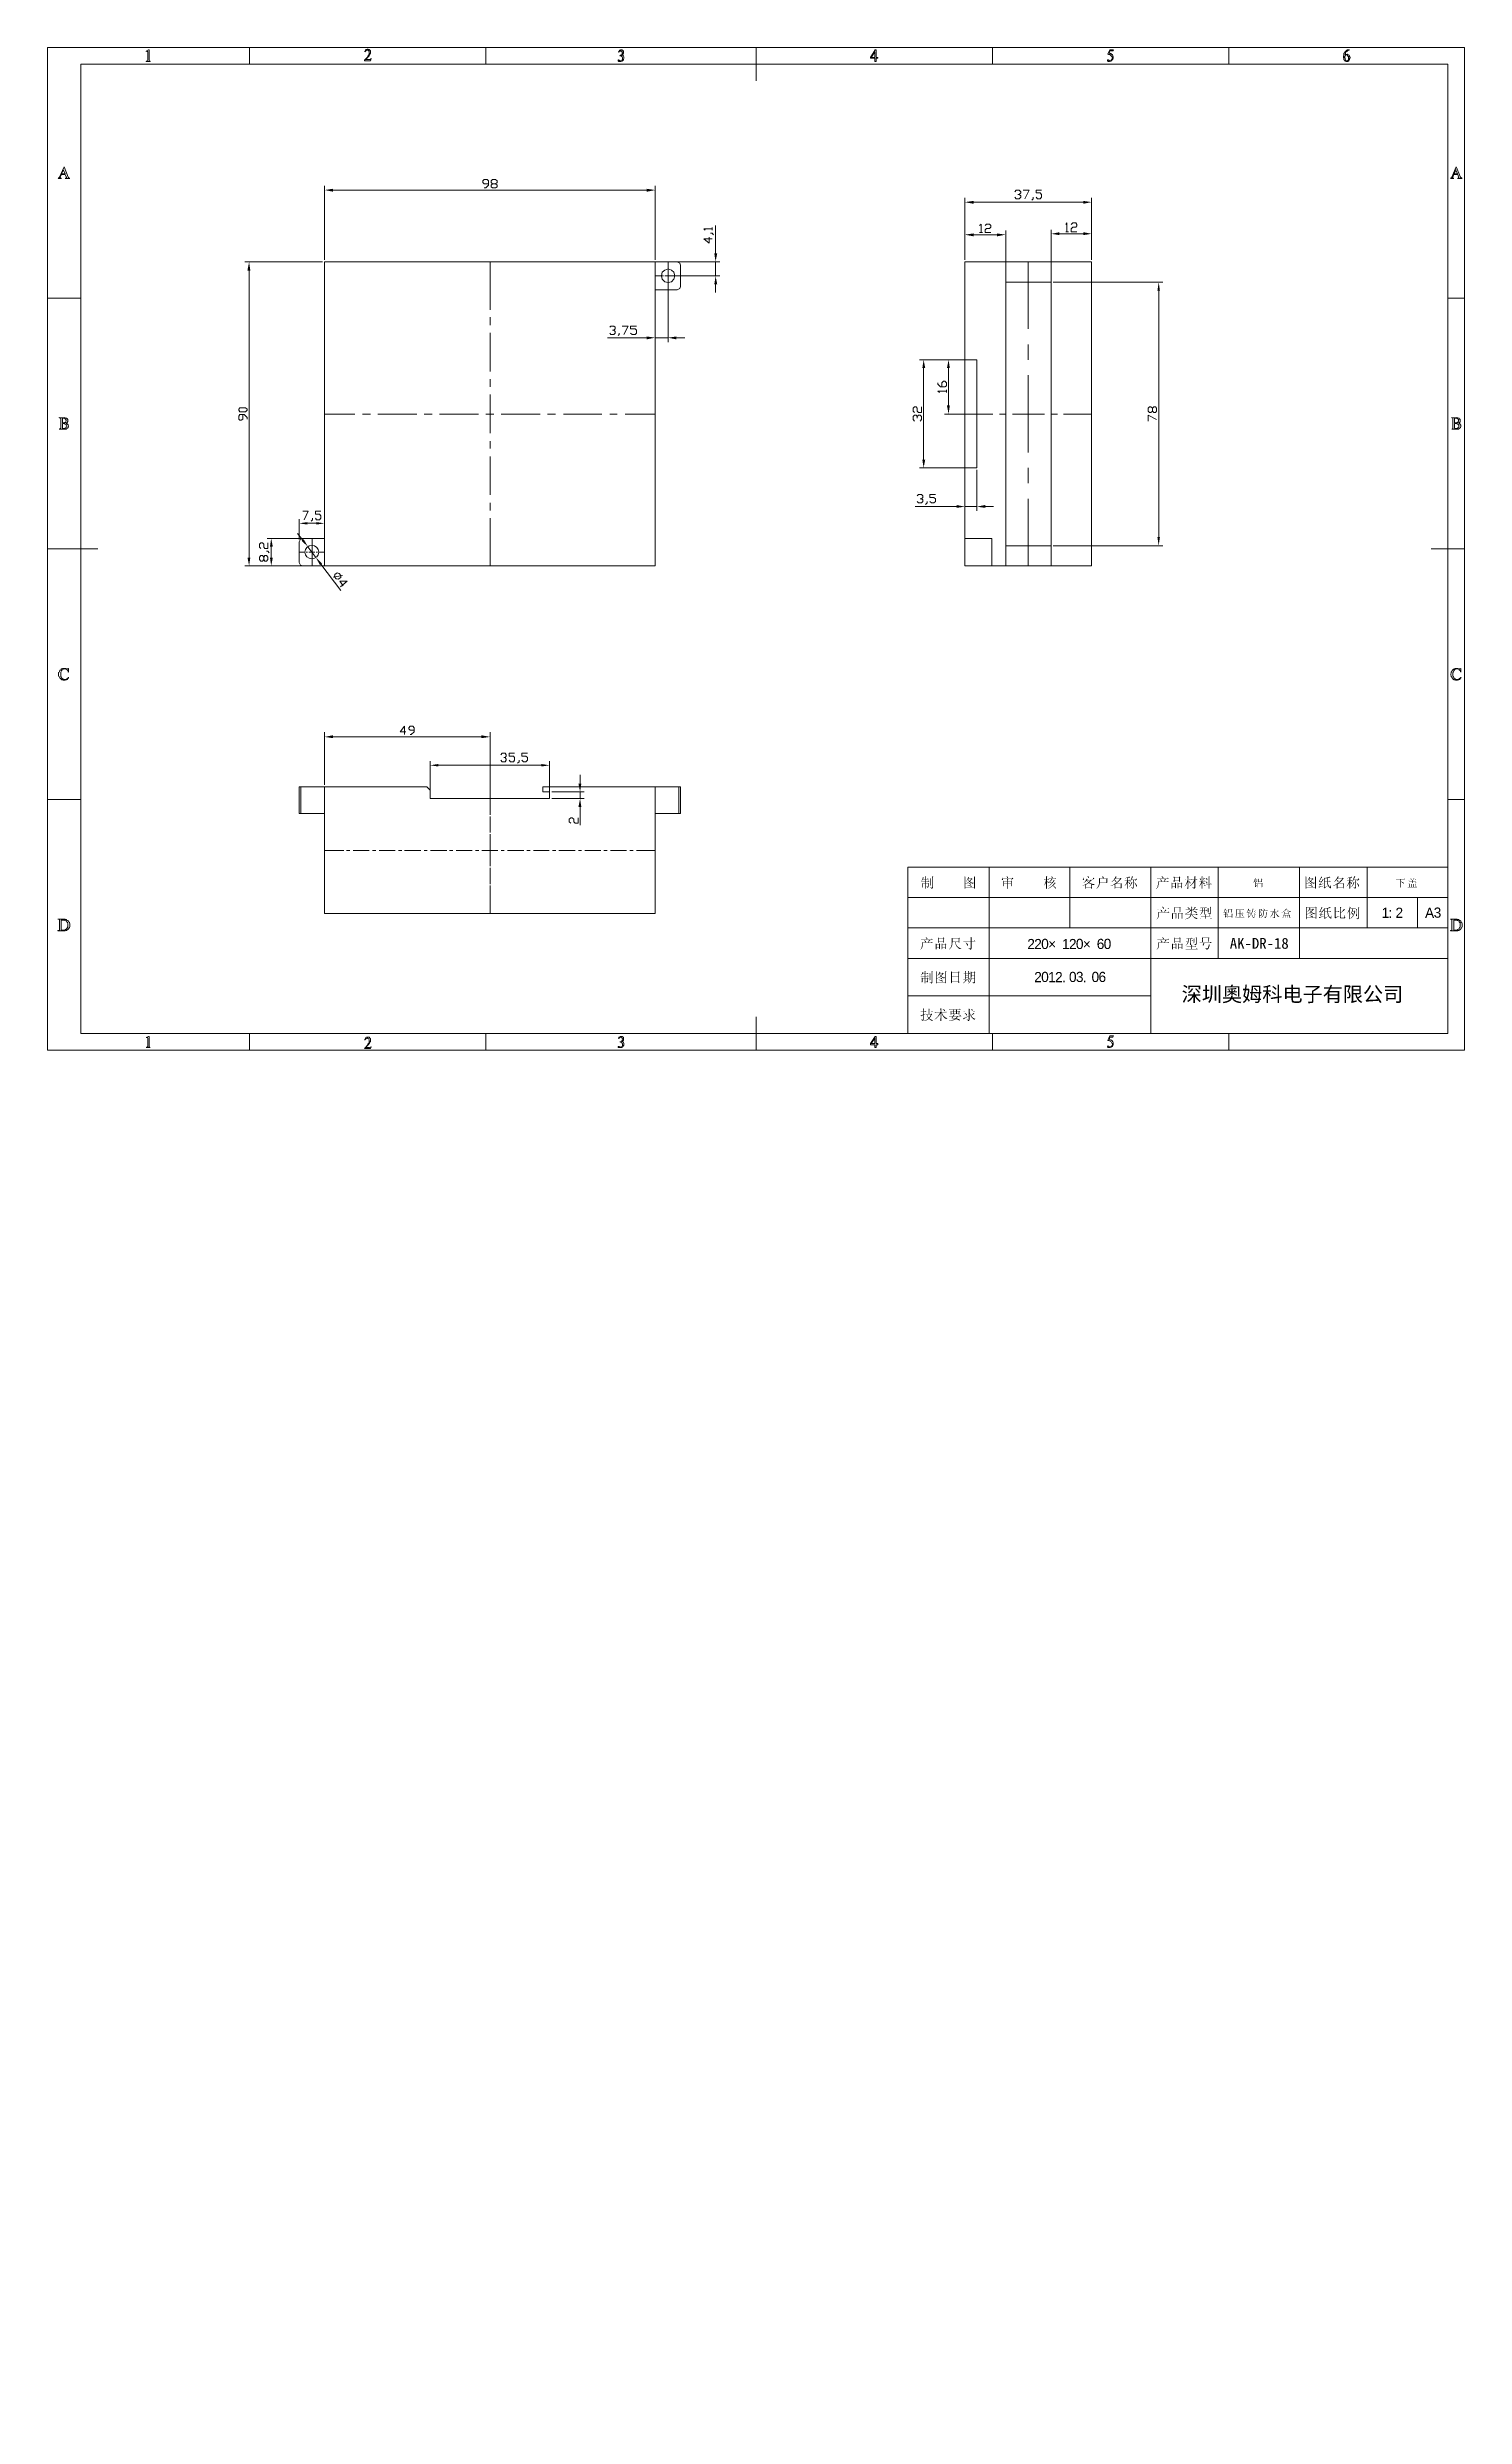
# Model space of a CAD drawing. Header units: millimetres. Extents: x 0 to 288, y 11 to 491.
import ezdxf

# ---------------------------------------------------------------- set-up
doc = ezdxf.new("R2010")
doc.units = ezdxf.units.MM
doc.layers.add('1', color=1, linetype='Continuous')

msp = doc.modelspace()

# ---------------------------------------------------------------- texts
at = {"color": 0, "char_height": 2.066883, "attachment_point": 7}
for s, insert in [('{\\fËÎÌå+FPEF|b0|i0|c0;1}', (271.048875, 314.720112)), ('{\\fËÎÌå+FPEF|b0|i0|c0;:}', (272.459986, 314.720112)), ('{\\fËÎÌå+FPEF|b0|i0|c0;2}', (273.871097, 314.720112)), ('{\\fËÎÌå+FPEF|b0|i0|c0;A}', (279.86832, 314.720112)), ('{\\fËÎÌå+FPEF|b0|i0|c0;3}', (281.632209, 314.720112)), ('{\\fËÎÌå+FPEF|b0|i0|c0;2}', (199.082209, 308.370112)), ('{\\fËÎÌå+FPEF|b0|i0|c0;2}', (200.49332, 308.370112)), ('{\\fËÎÌå+FPEF|b0|i0|c0;0}', (201.904431, 308.370112)), ('{\\fËÎÌå+FPEF|b0|i0|c0;×}', (203.315542, 308.370112)), ('{\\fËÎÌå+FPEF|b0|i0|c0;1}', (206.137764, 308.370112)), ('{\\fËÎÌå+FPEF|b0|i0|c0;2}', (207.548875, 308.370112)), ('{\\fËÎÌå+FPEF|b0|i0|c0;0}', (208.959986, 308.370112)), ('{\\fËÎÌå+FPEF|b0|i0|c0;×}', (210.371097, 308.370112)), ('{\\fËÎÌå+FPEF|b0|i0|c0;6}', (213.19332, 308.370112)), ('{\\fËÎÌå+FPEF|b0|i0|c0;0}', (214.604431, 308.370112)), ('{\\fËÎÌå+FPEF|b0|i0|c0;2}', (200.49332, 301.667334)), ('{\\fËÎÌå+FPEF|b0|i0|c0;0}', (201.904431, 301.667334)), ('{\\fËÎÌå+FPEF|b0|i0|c0;1}', (203.315542, 301.667334)), ('{\\fËÎÌå+FPEF|b0|i0|c0;2}', (204.726653, 301.667334)), ('{\\fËÎÌå+FPEF|b0|i0|c0;0}', (207.548875, 301.667334)), ('{\\fËÎÌå+FPEF|b0|i0|c0;3}', (208.959986, 301.667334)), ('{\\fËÎÌå+FPEF|b0|i0|c0;0}', (212.134986, 301.667334)), ('{\\fËÎÌå+FPEF|b0|i0|c0;6}', (213.546097, 301.667334)), ('{\\fËÎÌå+FPEF|b0|i0|c0;.}', (206.137764, 301.667334)), ('{\\fËÎÌå+FPEF|b0|i0|c0;.}', (210.371097, 301.667334))]:
    msp.add_mtext(s, dxfattribs=dict(at, insert=insert))
at = {"attachment_point": 1}
for s, insert, char_height, width in [('{\\fSimSun|b0|i0|c0|p2;AK-DR-18}', (240.208481, 310.650977), 2.2, 12.33856922), ('{\\fSimSun|b0|i0|c134|p2;深圳奧姆科电子有限公司}', (230.433593, 300.730186), 3, 75.5863197)]:
    msp.add_mtext(s, dxfattribs=dict(at, insert=insert, char_height=char_height, width=width))
at = {"color": 0, "attachment_point": 7, "rotation": 270}
for s, insert, char_height in [('{\\f¿¬Ìå_GB2312+FPEF|b0|i0|c0; }', (14.551208, 64.840556), 2.674789), ('{\\f¿¬Ìå_GB2312+FPEF|b0|i0|c0; }', (14.551208, 62.371111), 2.674789), ('{\\f¿¬Ìå_GB2312+FPEF|b0|i0|c0; }', (14.551208, 60.254444), 2.674789), ('{\\f¿¬Ìå_GB2312+FPEF|b0|i0|c0; }', (14.551208, 58.137778), 2.674789), ('{\\f¿¬Ìå_GB2312+FPEF|b0|i0|c0; }', (14.551208, 55.668333), 2.674789), ('{\\f¿¬Ìå_GB2312+FPEF|b0|i0|c0; }', (14.551208, 53.551667), 2.674789), ('{\\fËÎÌå+FPEF|b0|i0|c0; }', (20.195653, 10.512778), 1.398185)]:
    msp.add_mtext(s, dxfattribs=dict(at, insert=insert, char_height=char_height))

# ---------------------------------------------------------------- hatches: boundary and pattern name
h = msp.add_hatch(color=0)
h.dxf.hatch_style = 2
h.paths.add_polyline_path([(58.041653, 462.703334), (58.041653, 462.110667), (56.34832, 462.449334)])
h = msp.add_hatch(color=0)
h.dxf.hatch_style = 2
h.paths.add_polyline_path([(121.795653, 462.703334), (121.795653, 462.110667), (123.488986, 462.449334)])
h = msp.add_hatch(color=0)
h.dxf.hatch_style = 2
h.paths.add_polyline_path([(188.17432, 460.248001), (188.17432, 459.655334), (186.39632, 459.994001)])
h = msp.add_hatch(color=0)
h.dxf.hatch_style = 2
h.paths.add_polyline_path([(210.441653, 460.248001), (210.441653, 459.655334), (212.134986, 459.994001)])
h = msp.add_hatch(color=0)
h.dxf.hatch_style = 2
h.paths.add_polyline_path([(188.17432, 453.644001), (188.17432, 453.051334), (186.39632, 453.390001)])
h = msp.add_hatch(color=0)
h.dxf.hatch_style = 2
h.paths.add_polyline_path([(192.915653, 453.644001), (192.915653, 453.051334), (194.693653, 453.390001)])
h = msp.add_hatch(color=0)
h.dxf.hatch_style = 2
h.paths.add_polyline_path([(205.615653, 453.898001), (205.615653, 453.305334), (203.92232, 453.559334)])
h = msp.add_hatch(color=0)
h.dxf.hatch_style = 2
h.paths.add_polyline_path([(210.441653, 453.898001), (210.441653, 453.305334), (212.134986, 453.559334)])
h = msp.add_hatch(color=0)
h.dxf.hatch_style = 2
h.paths.add_polyline_path([(40.684986, 446.108667), (41.277653, 446.108667), (41.023653, 447.886667)])
h = msp.add_hatch(color=0)
h.dxf.hatch_style = 2
h.paths.add_polyline_path([(135.511653, 449.580001), (136.10432, 449.580001), (135.765653, 447.886667)])
h = msp.add_hatch(color=0)
h.dxf.hatch_style = 2
h.paths.add_polyline_path([(135.511653, 443.314667), (136.10432, 443.314667), (135.765653, 445.008001)])
h = msp.add_hatch(color=0)
h.dxf.hatch_style = 2
h.paths.add_polyline_path([(225.51232, 442.044667), (226.02032, 442.044667), (225.76632, 443.738001)])
h = msp.add_hatch(color=0)
h.dxf.hatch_style = 2
h.paths.add_polyline_path([(121.795653, 432.731334), (121.795653, 432.138667), (123.488986, 432.477334)])
h = msp.add_hatch(color=0)
h.dxf.hatch_style = 2
h.paths.add_polyline_path([(127.806986, 432.731334), (127.806986, 432.138667), (126.113653, 432.477334)])
h = msp.add_hatch(color=0)
h.dxf.hatch_style = 2
h.paths.add_polyline_path([(177.76032, 426.296667), (178.352986, 426.296667), (178.01432, 427.990001)])
h = msp.add_hatch(color=0)
h.dxf.hatch_style = 2
h.paths.add_polyline_path([(182.755653, 426.296667), (183.34832, 426.296667), (183.09432, 427.990001)])
h = msp.add_hatch(color=0)
h.dxf.hatch_style = 2
h.paths.add_polyline_path([(182.755653, 418.761334), (183.34832, 418.761334), (183.09432, 416.983334)])
h = msp.add_hatch(color=0)
h.dxf.hatch_style = 2
h.paths.add_polyline_path([(177.76032, 407.754667), (178.352986, 407.754667), (178.01432, 406.061334)])
h = msp.add_hatch(color=0)
h.dxf.hatch_style = 2
h.paths.add_polyline_path([(52.876986, 395.054667), (52.876986, 394.546667), (51.183653, 394.800667)])
h = msp.add_hatch(color=0)
h.dxf.hatch_style = 2
h.paths.add_polyline_path([(54.654986, 395.054667), (54.654986, 394.546667), (56.34832, 394.800667)])
h = msp.add_hatch(color=0)
h.dxf.hatch_style = 2
h.paths.add_polyline_path([(184.702986, 398.526001), (184.702986, 397.933334), (186.39632, 398.187334)])
h = msp.add_hatch(color=0)
h.dxf.hatch_style = 2
h.paths.add_polyline_path([(190.544986, 398.526001), (190.544986, 397.933334), (188.851653, 398.187334)])
h = msp.add_hatch(color=0)
h.dxf.hatch_style = 2
h.paths.add_polyline_path([(45.256986, 390.059334), (45.849653, 390.059334), (45.510986, 391.752667)])
h = msp.add_hatch(color=0)
h.dxf.hatch_style = 2
h.paths.add_polyline_path([(52.114986, 391.583334), (51.691653, 391.244667), (52.961653, 390.059334)])
h = msp.add_hatch(color=0)
h.dxf.hatch_style = 2
h.paths.add_polyline_path([(225.51232, 392.006667), (226.02032, 392.006667), (225.76632, 390.228667)])
h = msp.add_hatch(color=0)
h.dxf.hatch_style = 2
h.paths.add_polyline_path([(40.684986, 387.858001), (41.277653, 387.858001), (41.023653, 386.164667)])
h = msp.add_hatch(color=0)
h.dxf.hatch_style = 2
h.paths.add_polyline_path([(45.256986, 387.858001), (45.849653, 387.858001), (45.510986, 386.164667)])
h = msp.add_hatch(color=0)
h.dxf.hatch_style = 2
h.paths.add_polyline_path([(55.84032, 386.672667), (55.416986, 386.334001), (54.57032, 387.858001)])
h = msp.add_hatch(color=0)
h.dxf.hatch_style = 2
h.paths.add_polyline_path([(58.041653, 351.790001), (58.041653, 351.197334), (56.34832, 351.451334)])
h = msp.add_hatch(color=0)
h.dxf.hatch_style = 2
h.paths.add_polyline_path([(88.182986, 351.790001), (88.182986, 351.197334), (89.960986, 351.451334)])
h = msp.add_hatch(color=0)
h.dxf.hatch_style = 2
h.paths.add_polyline_path([(79.46232, 345.948001), (79.46232, 345.440001), (77.768986, 345.694001)])
h = msp.add_hatch(color=0)
h.dxf.hatch_style = 2
h.paths.add_polyline_path([(100.374986, 345.948001), (100.374986, 345.440001), (102.06832, 345.694001)])
h = msp.add_hatch(color=0)
h.dxf.hatch_style = 2
h.paths.add_polyline_path([(107.91032, 341.968667), (108.502986, 341.968667), (108.248986, 340.275334)])
h = msp.add_hatch(color=0)
h.dxf.hatch_style = 2
h.paths.add_polyline_path([(107.91032, 337.227334), (108.502986, 337.227334), (108.248986, 338.920667)])
h = msp.add_hatch(color=0)
h.paths.add_polyline_path([(179.311522, 321.482488), (179.300498, 321.250977), (179.454838, 321.317123), (179.445192, 321.46664), (179.443814, 321.570682), (179.443814, 322.595943), (179.520984, 322.662088), (179.300498, 322.761307), (179.302554, 322.670863), (179.304546, 322.560716), (179.306409, 322.430804), (179.308077, 322.281061), (179.309488, 322.111422), (179.310575, 321.921824), (179.311275, 321.7122)])
h.paths.add_polyline_path([(179.763519, 322.838477), (179.763519, 320.97537), (179.75637, 320.92154), (179.735269, 320.88373), (179.700732, 320.861423), (179.653276, 320.854102), (179.516161, 320.860992), (179.333571, 320.876151), (179.333571, 320.821029), (179.482399, 320.778999), (179.581618, 320.732835), (179.64363, 320.675646), (179.697373, 320.589519), (179.791338, 320.648344), (179.857915, 320.725256), (179.896586, 320.819737), (179.906835, 320.931272), (179.906835, 322.992818), (179.984005, 323.069988), (179.752495, 323.180231)])
h.paths.add_polyline_path([(178.308311, 322.617991), (177.900411, 322.617991), (177.952174, 322.700501), (178.000319, 322.765441), (178.045364, 322.811778), (178.087824, 322.838477), (177.856314, 322.959745), (177.79568, 322.700673), (177.767861, 322.617991), (177.726089, 322.510504), (177.670882, 322.378213), (177.602755, 322.221116), (177.635828, 322.199068), (177.878363, 322.56287), (178.308311, 322.56287), (178.308311, 322.15497), (177.448415, 322.15497), (177.536609, 322.066776), (177.640651, 322.091581), (177.757095, 322.099849), (178.308311, 322.099849), (178.308311, 321.725022), (177.900411, 321.725022), (177.735047, 321.824241), (177.746071, 321.339172), (177.735047, 320.832054), (177.889387, 320.909224), (177.889387, 321.669901), (178.308311, 321.669901), (178.308311, 321.074588), (178.307363, 321.002069), (178.304865, 320.899578), (178.301334, 320.76608), (178.297286, 320.600543), (178.462651, 320.677713), (178.453005, 320.825164), (178.451627, 320.997418), (178.451627, 321.669901), (178.881574, 321.669901), (178.881574, 321.162783), (178.861593, 321.078723), (178.804404, 321.05254), (178.700362, 321.053918), (178.550845, 321.063564), (178.550845, 321.019467), (178.645241, 320.983638), (178.710698, 320.947809), (178.756173, 320.893376), (178.79338, 320.810005), (178.894666, 320.861768), (178.967013, 320.926449), (179.010421, 321.004567), (179.02489, 321.096637), (179.02489, 321.625804), (179.102061, 321.69195), (178.936696, 321.824241), (178.859526, 321.725022), (178.451627, 321.725022), (178.451627, 322.099849), (179.168206, 322.099849), (178.969769, 322.287262), (178.837477, 322.15497), (178.451627, 322.15497), (178.451627, 322.56287), (179.080012, 322.56287), (178.892599, 322.761307), (178.749283, 322.617991), (178.451627, 322.617991), (178.451627, 322.970769), (178.550845, 323.069988), (178.297286, 323.169206), (178.304865, 323.00522), (178.308311, 322.783356)])
h = msp.add_hatch(color=0)
h.paths.add_polyline_path([(188.432592, 322.94872), (188.498738, 323.014866), (188.344397, 323.147158), (188.256203, 323.047939), (186.525387, 323.047939), (186.348998, 323.147158), (186.356577, 322.925294), (186.360022, 322.728234), (186.360022, 321.063564), (186.348998, 320.611568), (186.514363, 320.677713), (186.514363, 320.865127), (188.278252, 320.865127), (188.278252, 320.633616), (188.443616, 320.721811), (188.43397, 320.909913), (188.432592, 321.118686)])
h.paths.add_polyline_path([(186.514363, 322.992818), (187.065578, 322.992818), (187.051109, 322.922538), (187.024237, 322.835721), (186.984963, 322.732368), (186.933286, 322.612479), (186.79686, 322.355475), (186.63563, 322.110873), (186.668703, 322.088825), (186.866451, 322.312756), (187.043529, 322.573894), (187.138614, 322.349963), (187.27504, 322.121897), (187.122077, 321.991673), (186.944311, 321.865582), (186.741739, 321.743626), (186.514363, 321.625804)])
h.paths.add_polyline_path([(186.514363, 320.920248), (186.514363, 321.581706), (186.739844, 321.666284), (186.953957, 321.770498), (187.157734, 321.893315), (187.35221, 322.033703), (187.500866, 321.900378), (187.665025, 321.78979), (187.843653, 321.70194), (188.035717, 321.636828), (188.05432, 321.682476), (188.093594, 321.720888), (188.153539, 321.7531), (188.234154, 321.780144), (188.234154, 321.824241), (187.989208, 321.849046), (187.775268, 321.906923), (187.592333, 321.997874), (187.440404, 322.121897), (187.60508, 322.301042), (187.732548, 322.447114), (187.839346, 322.549778), (187.958547, 322.606967), (187.771133, 322.805404), (187.671915, 322.695161), (187.120699, 322.695161), (187.203382, 322.816429), (187.297088, 322.882575), (187.087627, 322.992818), (188.278252, 322.992818), (188.278252, 320.920248)])
h.paths.add_polyline_path([(187.087627, 322.64004), (187.671915, 322.64004), (187.514129, 322.400261), (187.35221, 322.210092), (187.286064, 322.286573), (187.219918, 322.383725), (187.153772, 322.501547)])
h.paths.add_polyline_path([(187.164797, 321.791168), (187.153772, 321.747071), (187.278915, 321.667662), (187.381838, 321.595487), (187.463056, 321.53158), (187.523087, 321.476976), (187.564428, 321.437788), (187.597501, 321.428055), (187.622305, 321.448295), (187.638842, 321.499024), (187.62575, 321.606511), (187.550647, 321.680925), (187.483382, 321.706677), (187.396996, 321.73398), (187.290973, 321.762316)])
h.paths.add_polyline_path([(186.933286, 321.383269), (186.933286, 321.339172), (187.174098, 321.262605), (187.367368, 321.189655), (187.513096, 321.119805), (187.611281, 321.05254), (187.676566, 321.003017), (187.72428, 320.987083), (187.755458, 321.005256), (187.771133, 321.058052), (187.763985, 321.121011), (187.734615, 321.177252), (187.683542, 321.226259), (187.611281, 321.267514), (187.503794, 321.299553), (187.354966, 321.329525), (187.164797, 321.357431)])
h = msp.add_hatch(color=0)
h.paths.add_polyline_path([(194.362346, 322.143946), (194.979708, 322.143946), (194.979708, 321.780144), (194.362346, 321.780144)])
h.paths.add_polyline_path([(195.123024, 322.143946), (195.751409, 322.143946), (195.751409, 321.780144), (195.123024, 321.780144)])
h.paths.add_polyline_path([(194.362346, 321.725022), (194.979708, 321.725022), (194.979708, 321.350196), (194.362346, 321.350196)])
h.paths.add_polyline_path([(195.123024, 321.725022), (195.751409, 321.725022), (195.751409, 321.350196), (195.123024, 321.350196)])
h.paths.add_polyline_path([(194.979708, 322.199068), (194.362346, 322.199068), (194.208006, 322.276238), (194.215585, 322.019923), (194.21903, 321.713998), (194.215585, 321.401183), (194.208006, 321.12971), (194.362346, 321.195856), (194.362346, 321.295075), (194.979708, 321.295075), (194.97876, 321.069679), (194.976262, 320.880974), (194.972731, 320.728442), (194.968683, 320.611568), (195.134048, 320.710786), (195.127674, 320.793555), (195.124402, 320.918181), (195.123196, 321.085182), (195.123024, 321.295075), (195.751409, 321.295075), (195.751409, 321.096637), (195.905749, 321.195856), (195.899376, 321.316779), (195.896103, 321.505914), (195.894897, 321.763263), (195.894725, 322.088825), (195.982919, 322.165995), (195.80653, 322.298286), (195.72936, 322.199068), (195.123024, 322.199068), (195.123024, 322.419554), (195.233267, 322.496724), (194.968683, 322.617991), (194.976262, 322.422999)])
h.paths.add_polyline_path([(194.847416, 323.158182), (194.954903, 323.004531), (195.01278, 322.855014), (195.03259, 322.796275), (195.059634, 322.769575), (195.094946, 322.775949), (195.13956, 322.816429), (195.173753, 322.869225), (195.185724, 322.920471), (195.175992, 322.970683), (195.145072, 323.020378), (195.033451, 323.106506), (194.880489, 323.180231)])
h.paths.add_polyline_path([(195.80653, 322.419554), (195.850628, 322.397505), (195.967416, 322.51326), (196.078004, 322.595943), (196.18239, 322.645552), (196.280576, 322.662088), (196.082138, 322.882575), (195.971895, 322.761307), (194.152885, 322.761307), (194.14186, 322.893599), (194.086739, 322.893599), (194.021282, 322.677936), (193.943423, 322.524285), (193.91035, 322.466321), (193.902082, 322.424377), (193.918618, 322.397936), (193.959959, 322.386481), (194.050221, 322.393371), (194.119812, 322.441602), (194.152885, 322.540821), (194.152885, 322.706186), (195.982919, 322.706186)])
h = msp.add_hatch(color=0)
h.paths.add_polyline_path([(203.924388, 323.169206), (204.008448, 323.032781), (204.067704, 322.87155), (204.090528, 322.799031), (204.118002, 322.762685), (204.150645, 322.761479), (204.188971, 322.79438), (204.234447, 322.889465), (204.222044, 322.976281), (204.186732, 323.020723), (204.129716, 323.071366), (204.049962, 323.12821), (203.946437, 323.191255)])
h.paths.add_polyline_path([(203.681853, 322.011654), (203.881669, 322.217671), (204.089753, 322.4857), (204.177947, 322.529797), (204.012583, 322.662088), (204.971697, 322.662088), (204.784284, 322.849502), (204.651992, 322.71721), (203.428294, 322.71721), (203.516489, 322.629015), (203.615708, 322.662088), (203.968485, 322.662088), (203.876157, 322.451249), (203.759024, 322.248677), (203.693997, 322.156779), (203.631555, 322.088136), (203.572213, 322.043263), (203.516489, 322.022679), (203.615708, 321.813217), (203.681853, 321.858864), (203.797609, 321.897277), (203.962973, 321.929489), (204.177947, 321.956533), (203.979424, 321.710639), (203.772115, 321.494201), (203.555505, 321.307735), (203.329076, 321.151759), (203.3401, 321.107661), (203.669709, 321.303946), (203.980199, 321.553457), (204.271051, 321.855678), (204.541749, 322.210092), (204.651992, 322.254189), (204.44253, 322.430578), (204.388098, 322.307933), (204.3378, 322.210092), (204.21102, 322.011654)])
h.paths.add_polyline_path([(204.640968, 321.92346), (204.512283, 321.715721), (204.370097, 321.522451), (204.214347, 321.34365), (204.044966, 321.179319), (203.861892, 321.029458), (203.665059, 320.894065), (203.454402, 320.773143), (203.229857, 320.666689), (203.240881, 320.622592), (203.519848, 320.727237), (203.785895, 320.860303), (204.038507, 321.023343), (204.277166, 321.217904), (204.407304, 321.107317), (204.516256, 320.998796), (204.603503, 320.892343), (204.668529, 320.787956), (204.716071, 320.705188), (204.759479, 320.663244), (204.798753, 320.661608), (204.833893, 320.699762), (204.854564, 320.819651), (204.80082, 320.931272), (204.733641, 320.992251), (204.631322, 321.067698), (204.493862, 321.157615), (204.321263, 321.262002), (204.534859, 321.485244), (204.740187, 321.725022), (204.839405, 321.76912)])
h.paths.add_polyline_path([(203.064492, 321.217904), (203.064492, 322.121897), (203.167845, 322.003386), (203.26293, 321.851802), (203.303065, 321.783675), (203.3401, 321.753272), (203.373001, 321.76111), (203.400734, 321.807705), (203.417959, 321.920015), (203.373173, 322.011654), (203.323391, 322.049895), (203.25604, 322.090203), (203.170084, 322.132577), (203.064492, 322.177019), (203.064492, 322.463651), (203.516489, 322.463651), (203.329076, 322.651064), (203.196784, 322.518772), (203.064492, 322.518772), (203.064492, 323.014866), (203.152687, 323.103061), (202.899128, 323.202279), (202.906707, 322.870861), (202.910152, 322.518772), (202.46918, 322.518772), (202.557374, 322.430578), (202.656593, 322.463651), (202.899128, 322.463651), (202.816273, 322.12784), (202.715849, 321.815284), (202.596821, 321.526499), (202.458155, 321.262002), (202.480204, 321.228929), (202.711715, 321.556213), (202.910152, 321.945509), (202.906707, 321.260624), (202.899128, 320.600543), (203.075517, 320.688738), (203.069143, 320.864438), (203.06587, 321.011199), (203.064665, 321.129021)])
h = msp.add_hatch(color=0)
h.paths.add_polyline_path([(211.151481, 322.342384), (211.912158, 322.342384), (211.746104, 322.145324), (211.55938, 321.956533), (211.463607, 322.022679), (211.355431, 322.121897), (211.245187, 322.230073)])
h.paths.add_polyline_path([(211.019189, 321.36122), (212.04445, 321.36122), (212.04445, 320.832054), (211.019189, 320.832054)])
h.paths.add_polyline_path([(211.382991, 322.540821), (211.151481, 322.695161), (211.03986, 322.468474), (210.886898, 322.237653), (210.68846, 322.006142), (210.45695, 321.791168), (210.478998, 321.758095), (210.646344, 321.866702), (210.809038, 321.994429), (210.966565, 322.141793), (211.118408, 322.309311), (211.272059, 322.090203), (211.471186, 321.879363), (211.19532, 321.685145), (210.897233, 321.524518), (210.577442, 321.397997), (210.236464, 321.306099), (210.247488, 321.273026), (210.553412, 321.324013), (210.875873, 321.416342), (210.874926, 321.099738), (210.872428, 320.859614), (210.868897, 320.693905), (210.864849, 320.600543), (211.019189, 320.677713), (211.019189, 320.776932), (212.04445, 320.776932), (212.04445, 320.611568), (212.19879, 320.699762), (212.192416, 320.796052), (212.189144, 320.928516), (212.187938, 321.098187), (212.187766, 321.306099), (212.27596, 321.372245), (212.099571, 321.504536), (212.022401, 321.416342), (211.019189, 321.416342), (210.964068, 321.449415), (211.092311, 321.508412), (211.237608, 321.58653), (211.400475, 321.684284), (211.581429, 321.802193), (211.81182, 321.653278), (212.056163, 321.528652), (212.313942, 321.427797), (212.584641, 321.350196), (212.609618, 321.410141), (212.652164, 321.457683), (212.713315, 321.492823), (212.794102, 321.515561), (212.794102, 321.559658), (212.463373, 321.591783), (212.165717, 321.655432), (211.901134, 321.751119), (211.669623, 321.879363), (212.066498, 322.265213), (212.19879, 322.309311), (212.011377, 322.496724), (211.912158, 322.397505), (211.195578, 322.397505), (211.291352, 322.498102)])
h.paths.add_polyline_path([(211.2507, 323.158182), (211.395394, 323.00522), (211.48221, 322.860526), (211.509082, 322.803596), (211.540088, 322.781289), (211.575228, 322.793088), (211.614502, 322.838477), (211.641373, 322.895149), (211.647575, 322.94872), (211.633105, 322.998157), (211.597965, 323.042427), (211.46843, 323.120975), (211.272748, 323.191255)])
h.paths.add_polyline_path([(212.27596, 322.419554), (212.320057, 322.397505), (212.452349, 322.529711), (212.568104, 322.620058), (212.667323, 322.668031), (212.750005, 322.673113), (212.540543, 322.893599), (212.4303, 322.772331), (210.61129, 322.772331), (210.600266, 322.904623), (210.545144, 322.904623), (210.491401, 322.697917), (210.396316, 322.540821), (210.352908, 322.48191), (210.338438, 322.437468), (210.352908, 322.407496), (210.396316, 322.391993), (210.496913, 322.397505), (210.572705, 322.452627), (210.610601, 322.555979), (210.61129, 322.71721), (212.452349, 322.71721)])
h = msp.add_hatch(color=0)
h.paths.add_polyline_path([(213.83171, 322.629015), (215.165651, 322.629015), (215.165651, 322.011654), (213.83171, 322.011654)])
h.paths.add_polyline_path([(214.239609, 323.191255), (214.217561, 323.158182), (214.336761, 323.012799), (214.410486, 322.87155), (214.435377, 322.807385), (214.460784, 322.763374), (214.487226, 322.739), (214.515217, 322.733746), (214.563448, 322.757173), (214.603411, 322.821941), (214.608235, 322.906001), (214.559314, 322.99833), (214.508585, 323.044752), (214.438736, 323.092725), (214.349249, 323.141732)])
h.paths.add_polyline_path([(213.666345, 322.79438), (213.669532, 322.62781), (213.671169, 322.441602), (213.671771, 322.234724), (213.671858, 322.006142), (213.656441, 321.773598), (213.618803, 321.555524), (213.559461, 321.351919), (213.478932, 321.162783), (213.383934, 320.993284), (213.289452, 320.84859), (213.196004, 320.728701), (213.104106, 320.633616), (213.126154, 320.600543), (213.283757, 320.730251), (213.421658, 320.871328), (213.539792, 321.023773), (213.638096, 321.187588), (213.716504, 321.362771), (213.774952, 321.549323), (213.813376, 321.747243), (213.83171, 321.956533), (215.165651, 321.956533), (215.165651, 321.780144), (215.34204, 321.857314), (215.335666, 321.9586), (215.332394, 322.113629), (215.331188, 322.322402), (215.331016, 322.584918), (215.408186, 322.64004), (215.253845, 322.79438), (215.143602, 322.684137), (213.864783, 322.684137)])
h = msp.add_hatch(color=0)
h.paths.add_polyline_path([(218.121488, 322.617991), (218.242755, 322.673113), (218.033293, 322.87155), (217.934075, 322.750283), (217.008033, 322.750283), (217.162373, 322.959745), (217.283641, 323.003842), (217.030082, 323.180231), (216.872985, 322.83641), (216.666279, 322.51326), (216.434769, 322.229384), (216.203259, 322.011654), (216.236332, 321.978581), (216.425381, 322.109926), (216.611847, 322.272793), (216.795212, 322.467699), (216.97496, 322.695161), (217.934075, 322.695161), (217.723235, 322.406462), (217.471054, 322.138434), (217.198202, 321.897966), (216.941887, 321.702974), (216.82062, 321.747071), (216.82062, 321.636828), (216.433391, 321.408763), (216.004821, 321.217904), (216.015845, 321.173807), (216.430635, 321.314367), (216.82062, 321.504536), (216.82062, 321.151759), (216.819672, 321.073297), (216.817175, 320.962278), (216.813643, 320.819221), (216.809595, 320.64464), (216.97496, 320.710786), (216.97496, 320.854102), (218.077391, 320.854102), (218.077391, 320.677713), (218.242755, 320.765908), (218.231731, 321.118686), (218.231731, 321.537609), (218.319925, 321.603755), (218.143536, 321.747071), (218.055342, 321.636828), (217.05213, 321.636828), (217.329116, 321.826308), (217.597833, 322.044727), (217.857593, 322.30242)])
h.paths.add_polyline_path([(216.776523, 322.441602), (216.74345, 322.408529), (216.836553, 322.313445), (216.909503, 322.226628), (216.962816, 322.14808), (216.997009, 322.0778), (217.018799, 322.02509), (217.043173, 321.999252), (217.070648, 322.000286), (217.10174, 322.028191), (217.143081, 322.111562), (217.151349, 322.199068), (217.122238, 322.24549), (217.050752, 322.301731), (216.935858, 322.367274)])
h.paths.add_polyline_path([(216.97496, 321.581706), (218.077391, 321.581706), (218.077391, 320.920248), (216.97496, 320.920248)])
h = msp.add_hatch(color=0)
h.paths.add_polyline_path([(220.967082, 322.199068), (221.000154, 322.177019), (221.129001, 322.336871), (221.237177, 322.447114), (221.328128, 322.509126), (221.419078, 322.529797), (221.231665, 322.739259), (221.110398, 322.617991), (220.327672, 322.617991), (220.408373, 322.793863), (220.477189, 322.925294), (220.534636, 323.013316), (220.581231, 323.058963), (220.34972, 323.191255), (220.27944, 322.943208), (220.184356, 322.645552), (220.050686, 322.325847), (219.875675, 322.022679), (219.897724, 321.989606), (220.000991, 322.099332), (220.103741, 322.230762), (220.205457, 322.38493), (220.305623, 322.56287), (221.121422, 322.56287)])
h.paths.add_polyline_path([(220.559182, 320.953321), (220.551603, 320.904401), (220.531621, 320.876151), (220.495448, 320.872189), (220.42, 320.877529), (220.305279, 320.893204), (220.151283, 320.920248), (220.140259, 320.876151), (220.271172, 320.823096), (220.360745, 320.765908), (220.423445, 320.704585), (220.482012, 320.622592), (220.590877, 320.68736), (220.658401, 320.743859), (220.690785, 320.810694), (220.702498, 320.8982), (220.702498, 322.210092), (220.790693, 322.287262), (220.548158, 322.408529), (220.550214, 322.329723), (220.552206, 322.221461), (220.554068, 322.083743), (220.555737, 321.91657), (220.557147, 321.719941), (220.558235, 321.493857), (220.558935, 321.238317)])
h.paths.add_polyline_path([(220.228453, 322.00063), (220.171954, 321.79668), (220.074113, 321.543121), (219.932864, 321.266136), (219.754408, 320.997418), (219.776457, 320.964345), (219.93674, 321.119289), (220.087204, 321.310922), (220.228367, 321.538729), (220.360745, 321.802193), (220.448939, 321.868338)])
h.paths.add_polyline_path([(220.83479, 321.945509), (220.812741, 321.912436), (220.958124, 321.673346), (221.0663, 321.471463), (221.140025, 321.293696), (221.19308, 321.140734), (221.211683, 321.07967), (221.234421, 321.044961), (221.261293, 321.036089), (221.292299, 321.05254), (221.338463, 321.110417), (221.363957, 321.184831), (221.346731, 321.283361), (221.275762, 321.427366), (221.210736, 321.521503), (221.115221, 321.638895), (220.989733, 321.780058)])
h.paths.add_polyline_path([(219.533922, 322.011654), (219.665524, 321.862826), (219.75992, 321.680925), (219.79394, 321.602377), (219.829511, 321.56517), (219.866115, 321.569304), (219.903236, 321.614779), (219.924854, 321.67903), (219.923218, 321.740181), (219.89781, 321.799264), (219.848115, 321.857314), (219.703421, 321.964112), (219.533922, 322.066776), (219.533922, 322.276238), (219.952845, 322.276238), (219.765432, 322.463651), (219.633141, 322.331359), (219.533922, 322.331359), (219.533922, 322.838477), (219.675515, 322.871464), (219.794371, 322.895666), (219.890489, 322.910566), (219.96387, 322.915647), (219.820554, 323.114085), (219.624872, 323.010043), (219.396118, 322.926672), (219.145315, 322.855703), (218.894512, 322.805404), (218.894512, 322.761307), (219.390606, 322.816429), (219.390606, 322.331359), (218.861439, 322.331359), (218.949634, 322.243165), (219.048852, 322.276238), (219.368557, 322.276238), (219.272784, 321.986161), (219.148071, 321.69195), (218.997865, 321.412208), (218.839391, 321.173807), (218.861439, 321.140734), (219.012334, 321.293524), (219.150827, 321.470085), (219.276918, 321.669384), (219.390606, 321.890387), (219.389658, 321.4582), (219.387161, 321.103527), (219.38363, 320.825336), (219.379582, 320.622592), (219.544946, 320.688738), (219.541307, 320.778138), (219.538573, 320.889242), (219.536613, 321.022051), (219.5353, 321.176563), (219.534503, 321.35278), (219.534094, 321.550701), (219.533943, 321.770325)])
h = msp.add_hatch(color=0)
h.paths.add_polyline_path([(226.045758, 322.573894), (226.148422, 322.411974), (226.222147, 322.221116), (226.249966, 322.1343), (226.28347, 322.088825), (226.322141, 322.08469), (226.365463, 322.121897), (226.396469, 322.176674), (226.406804, 322.233519), (226.396469, 322.29243), (226.365463, 322.353408), (226.245574, 322.476053), (226.067807, 322.606967)])
h.paths.add_polyline_path([(227.026921, 322.617991), (227.00005, 322.522993), (226.952507, 322.395438), (226.884295, 322.235844), (226.795411, 322.044727), (225.792199, 322.044727), (225.604786, 322.143946), (225.608231, 321.817351), (225.599274, 321.432878), (225.573436, 321.227206), (225.512458, 321.023601), (225.416339, 320.822063), (225.285081, 320.622592), (225.30713, 320.589519), (225.456044, 320.745926), (225.572402, 320.902334), (225.656721, 321.060808), (225.709517, 321.223417), (225.761882, 321.575505), (225.781175, 321.989606), (227.820671, 321.989606), (227.622234, 322.188043), (227.478918, 322.044727), (226.861557, 322.044727), (226.959742, 322.171851), (227.047592, 322.280372), (227.125107, 322.370289), (227.192286, 322.441602), (227.280481, 322.4857)])
h.paths.add_polyline_path([(225.3843, 322.728234), (225.472494, 322.64004), (225.576536, 322.664844), (225.692981, 322.673113), (227.820671, 322.673113), (227.622234, 322.87155), (227.478918, 322.728234), (226.630046, 322.728234), (226.699207, 322.797481), (226.73271, 322.86466), (226.73004, 322.929772), (226.69068, 322.992818), (226.555632, 323.10375), (226.387512, 323.202279), (226.365463, 323.169206), (226.449523, 323.060341), (226.508779, 322.959745), (226.574925, 322.728234)])
h = msp.add_hatch(color=0)
h.paths.add_polyline_path([(230.500901, 321.69195), (230.578071, 321.758095), (230.412706, 321.901411), (230.324512, 321.791168), (229.773296, 321.791168), (229.607932, 321.901411), (229.615511, 321.620981), (229.618956, 321.295075), (229.615511, 320.967101), (229.607932, 320.688738), (229.773296, 320.754884), (229.773296, 320.97537), (230.34656, 320.97537), (230.34656, 320.721811), (230.511925, 320.787956), (230.508286, 320.827252), (230.505552, 320.887347), (230.503592, 320.968372), (230.502279, 321.070454), (230.501482, 321.193724), (230.501073, 321.33831), (230.500922, 321.504343)])
h.paths.add_polyline_path([(229.773296, 321.736047), (230.34656, 321.736047), (230.34656, 321.030491), (229.773296, 321.030491)])
h.paths.add_polyline_path([(230.070953, 322.915647), (230.159147, 322.981793), (229.982758, 323.125109), (229.894564, 323.014866), (229.012619, 323.014866), (228.836231, 323.114085), (228.84381, 322.87155), (228.847255, 322.612479), (228.84381, 322.319646), (228.836231, 321.989606), (229.001595, 322.044727), (229.001595, 322.199068), (229.916612, 322.199068), (229.916612, 322.022679), (230.081977, 322.088825), (230.075604, 322.245921), (230.072331, 322.43609), (230.071125, 322.659332)])
h.paths.add_polyline_path([(229.001595, 322.959745), (229.916612, 322.959745), (229.916612, 322.254189), (229.001595, 322.254189)])
h.paths.add_polyline_path([(229.255154, 321.680925), (229.343349, 321.747071), (229.16696, 321.890387), (229.078765, 321.791168), (228.560623, 321.791168), (228.395258, 321.890387), (228.402838, 321.616846), (228.406283, 321.289562), (228.402838, 320.951943), (228.395258, 320.655665), (228.560623, 320.721811), (228.560623, 320.97537), (229.100814, 320.97537), (229.100814, 320.732835), (229.266178, 320.810005), (229.259805, 320.96314), (229.256532, 321.158649), (229.255326, 321.397566)])
h.paths.add_polyline_path([(228.560623, 321.736047), (229.100814, 321.736047), (229.100814, 321.030491), (228.560623, 321.030491)])
h = msp.add_hatch(color=0)
h.paths.add_polyline_path([(232.585817, 320.909224), (232.585817, 320.854102), (232.795279, 320.77142), (232.876583, 320.704585), (232.949619, 320.600543), (233.073643, 320.670134), (233.148057, 320.743859), (233.180441, 320.823096), (233.192154, 320.8982), (233.192154, 322.452627), (233.655175, 322.452627), (233.467762, 322.64004), (233.33547, 322.507748), (233.192154, 322.507748), (233.192154, 323.003842), (233.291373, 323.081012), (233.015765, 323.191255), (233.02679, 322.507748), (232.354307, 322.507748), (232.442501, 322.419554), (232.54172, 322.452627), (232.993717, 322.452627), (232.801394, 322.047656), (232.579616, 321.693328), (232.327866, 321.390676), (232.045626, 321.140734), (232.078699, 321.107661), (232.364039, 321.310319), (232.616823, 321.546566), (232.837568, 321.81692), (233.02679, 322.121897), (233.02679, 320.97537), (233.006119, 320.900956), (232.944107, 320.876151), (232.89045, 320.878218), (232.812505, 320.884419), (232.710788, 320.894754)])
h.paths.add_polyline_path([(231.792067, 322.165995), (231.94503, 321.992362), (232.056651, 321.802193), (232.096958, 321.723817), (232.135199, 321.687815), (232.171372, 321.695222), (232.205479, 321.747071), (232.22503, 321.814337), (232.22546, 321.875918), (232.206254, 321.932331), (232.166894, 321.984094), (232.106002, 322.032756), (232.022889, 322.088136), (231.918072, 322.15075), (231.792067, 322.221116), (231.792067, 322.441602), (232.31021, 322.441602), (232.122796, 322.629015), (231.990505, 322.496724), (231.792067, 322.496724), (231.792067, 323.003842), (231.891286, 323.081012), (231.615678, 323.191255), (231.626703, 322.496724), (231.042415, 322.496724), (231.130609, 322.408529), (231.229828, 322.441602), (231.626703, 322.441602), (231.515254, 322.063331), (231.380034, 321.722266), (231.222076, 321.418409), (231.042415, 321.151759), (231.075487, 321.118686), (231.253082, 321.317295), (231.404839, 321.516939), (231.529723, 321.718649), (231.626703, 321.92346), (231.625755, 321.528824), (231.623258, 321.172429), (231.619726, 320.855308), (231.615678, 320.578495), (231.803092, 320.655665), (231.799453, 320.728023), (231.796718, 320.833518), (231.794759, 320.972215), (231.793445, 321.144179), (231.792649, 321.349475), (231.79224, 321.588166), (231.792089, 321.860318)])
h = msp.add_hatch(color=0)
h.paths.add_polyline_path([(234.648685, 320.97537), (234.648685, 321.879363), (234.826452, 321.7264), (234.946342, 321.581706), (234.98553, 321.525724), (235.020067, 321.505914), (235.049436, 321.521245), (235.073121, 321.570682), (235.0807, 321.686437), (235.034536, 321.76912), (234.979673, 321.80426), (234.897421, 321.843534), (234.787264, 321.886942), (234.648685, 321.934484), (234.648685, 322.121897), (235.199901, 322.121897), (235.012487, 322.309311), (234.880196, 322.177019), (234.648685, 322.177019), (234.648685, 322.981793), (234.73688, 323.058963), (234.494345, 323.169206), (234.505369, 322.177019), (233.998251, 322.177019), (234.086446, 322.088825), (234.185665, 322.121897), (234.461272, 322.121897), (234.355938, 321.828375), (234.230451, 321.559658), (234.085326, 321.315745), (233.921081, 321.096637), (233.94313, 321.063564), (234.117796, 321.242278), (234.269725, 321.430811), (234.398916, 321.628646), (234.505369, 321.835265), (234.504422, 321.488086), (234.501924, 321.166228), (234.498393, 320.870208), (234.494345, 320.600543), (234.65971, 320.699762), (234.650063, 320.849968)])
h.paths.add_polyline_path([(234.09747, 322.860526), (234.064397, 322.838477), (234.123308, 322.716607), (234.16775, 322.607656), (234.197722, 322.512141), (234.213225, 322.430578), (234.225628, 322.367619), (234.246298, 322.336182), (234.275237, 322.336785), (234.312444, 322.369944), (234.362742, 322.465718), (234.351029, 322.573894), (234.316837, 322.631858), (234.263524, 322.698606), (234.190574, 322.774657)])
h.paths.add_polyline_path([(235.321168, 322.827453), (235.299119, 322.79438), (235.443124, 322.613168), (235.525118, 322.469163), (235.550095, 322.419468), (235.576105, 322.402328), (235.604183, 322.417228), (235.635361, 322.463651), (235.660854, 322.570449), (235.624336, 322.656576), (235.577742, 322.692578), (235.512026, 322.733746), (235.426674, 322.779049)])
h.paths.add_polyline_path([(235.299119, 322.132922), (235.277071, 322.099849), (235.41832, 321.915192), (235.497557, 321.763608), (235.520295, 321.710811), (235.547166, 321.692639), (235.578172, 321.708572), (235.613312, 321.758095), (235.636911, 321.820279), (235.640873, 321.875229), (235.624164, 321.923977), (235.585751, 321.967557), (235.463106, 322.046105)])
h.paths.add_polyline_path([(235.916481, 321.504536), (234.89122, 321.339172), (235.023512, 321.250977), (235.111706, 321.317123), (235.916481, 321.449415), (235.905456, 320.611568), (236.081845, 320.688738), (236.075472, 320.836618), (236.072199, 321.016022), (236.070993, 321.227465), (236.070821, 321.471463), (236.533842, 321.559658), (236.32438, 321.725022), (236.225161, 321.559658), (236.070821, 321.526585), (236.070821, 322.992818), (236.159015, 323.069988), (235.905456, 323.169206), (235.909504, 322.804457), (235.913035, 322.405084), (235.915533, 321.971605)])
h.paths.add_polyline_path([(235.133755, 322.739259), (234.924293, 322.882575), (234.841611, 322.573205), (234.725856, 322.309311), (234.758928, 322.287262), (234.876062, 322.449182), (234.96839, 322.59043), (235.046938, 322.689649)])
h = msp.add_hatch(color=0)
h.paths.add_polyline_path([(246.058199, 322.576339), (246.631463, 322.576339), (246.631463, 322.124342), (246.058199, 322.124342)])
h.paths.add_polyline_path([(246.631463, 322.080245), (246.631463, 321.958978), (246.75273, 322.014099), (246.749544, 322.112198), (246.747907, 322.232518), (246.747304, 322.374542), (246.747218, 322.537754), (246.8299, 322.576339), (246.697609, 322.70863), (246.614927, 322.620436), (246.058199, 322.620436), (245.936932, 322.686582), (245.939688, 322.488833), (245.942444, 322.328292), (245.939688, 322.162238), (245.936932, 321.942441), (246.058199, 321.981026), (246.058199, 322.080245)])
h.paths.add_polyline_path([(246.703121, 321.099082), (246.703121, 320.928205), (246.8299, 320.994351), (246.823527, 321.104852), (246.820254, 321.245843), (246.819048, 321.416806), (246.818876, 321.617224), (246.896046, 321.677858), (246.763755, 321.793613), (246.697609, 321.699906), (245.970005, 321.699906), (245.843225, 321.782589), (245.850804, 321.523518), (245.854249, 321.314056), (245.850804, 321.119063), (245.843225, 320.895132), (245.970005, 320.944741), (245.970005, 321.099082)])
h.paths.add_polyline_path([(245.970005, 321.661321), (246.703121, 321.661321), (246.703121, 321.137667), (245.970005, 321.137667)])
h.paths.add_polyline_path([(245.44635, 321.181764), (245.44635, 321.650297), (245.826689, 321.650297), (245.710933, 321.799125), (245.606203, 321.694394), (245.44635, 321.694394), (245.44635, 322.030636), (245.810152, 322.030636), (245.688885, 322.179464), (245.57313, 322.074733), (245.192791, 322.074733), (245.263071, 322.194622), (245.341619, 322.355853), (245.843225, 322.355853), (245.710933, 322.521217), (245.589666, 322.394438), (245.358156, 322.394438), (245.424302, 322.543266), (245.52352, 322.659021), (245.330595, 322.75824), (245.265655, 322.491589), (245.187279, 322.253878), (245.096501, 322.045105), (244.994354, 321.865271), (245.016402, 321.848735), (245.16523, 322.030636), (245.330595, 322.030636), (245.330595, 321.694394), (245.016402, 321.694394), (245.082548, 321.628248), (245.247913, 321.650297), (245.330595, 321.650297), (245.330595, 321.198301), (245.322327, 321.128021), (245.297522, 321.082545), (245.380204, 320.944741), (245.418445, 320.998657), (245.491825, 321.078411), (245.600346, 321.185037), (245.744006, 321.319568), (245.721958, 321.352641)])
h = msp.add_hatch(color=0)
h.paths.add_polyline_path([(257.690433, 322.94872), (257.756579, 323.014866), (257.602239, 323.147158), (257.514044, 323.047939), (255.783228, 323.047939), (255.606839, 323.147158), (255.614419, 322.925294), (255.617864, 322.728234), (255.617864, 321.063564), (255.606839, 320.611568), (255.772204, 320.677713), (255.772204, 320.865127), (257.536093, 320.865127), (257.536093, 320.633616), (257.701457, 320.721811), (257.691811, 320.909913), (257.690433, 321.118686)])
h.paths.add_polyline_path([(255.772204, 322.992818), (256.323419, 322.992818), (256.30895, 322.922538), (256.282078, 322.835721), (256.242804, 322.732368), (256.191128, 322.612479), (256.054702, 322.355475), (255.893471, 322.110873), (255.926544, 322.088825), (256.124293, 322.312756), (256.301371, 322.573894), (256.396455, 322.349963), (256.532881, 322.121897), (256.379919, 321.991673), (256.202152, 321.865582), (255.99958, 321.743626), (255.772204, 321.625804)])
h.paths.add_polyline_path([(255.772204, 320.920248), (255.772204, 321.581706), (255.997685, 321.666284), (256.211798, 321.770498), (256.415576, 321.893315), (256.610051, 322.033703), (256.758707, 321.900378), (256.922866, 321.78979), (257.101494, 321.70194), (257.293558, 321.636828), (257.312162, 321.682476), (257.351436, 321.720888), (257.41138, 321.7531), (257.491996, 321.780144), (257.491996, 321.824241), (257.247049, 321.849046), (257.033109, 321.906923), (256.850174, 321.997874), (256.698246, 322.121897), (256.862921, 322.301042), (256.99039, 322.447114), (257.097188, 322.549778), (257.216388, 322.606967), (257.028975, 322.805404), (256.929756, 322.695161), (256.378541, 322.695161), (256.461223, 322.816429), (256.55493, 322.882575), (256.345468, 322.992818), (257.536093, 322.992818), (257.536093, 320.920248)])
h.paths.add_polyline_path([(256.345468, 322.64004), (256.929756, 322.64004), (256.771971, 322.400261), (256.610051, 322.210092), (256.543905, 322.286573), (256.47776, 322.383725), (256.411614, 322.501547)])
h.paths.add_polyline_path([(256.422638, 321.791168), (256.411614, 321.747071), (256.536757, 321.667662), (256.639679, 321.595487), (256.720897, 321.53158), (256.780928, 321.476976), (256.822269, 321.437788), (256.855342, 321.428055), (256.880147, 321.448295), (256.896683, 321.499024), (256.883592, 321.606511), (256.808489, 321.680925), (256.741223, 321.706677), (256.654837, 321.73398), (256.548815, 321.762316)])
h.paths.add_polyline_path([(256.191128, 321.383269), (256.191128, 321.339172), (256.43194, 321.262605), (256.62521, 321.189655), (256.770937, 321.119805), (256.869122, 321.05254), (256.934407, 321.003017), (256.982122, 320.987083), (257.0133, 321.005256), (257.028975, 321.058052), (257.021826, 321.121011), (256.992457, 321.177252), (256.941383, 321.226259), (256.869122, 321.267514), (256.761635, 321.299553), (256.612807, 321.329525), (256.422638, 321.357431)])
h = msp.add_hatch(color=0)
h.paths.add_polyline_path([(259.488718, 320.920248), (259.488718, 322.0778), (259.940714, 322.0778), (259.972668, 321.813389), (260.018574, 321.583085), (260.077915, 321.38792), (260.150176, 321.228929), (260.230791, 321.09345), (260.323809, 320.976059), (260.429229, 320.876237), (260.547051, 320.793469), (260.650404, 320.734471), (260.720684, 320.705963), (260.757891, 320.707427), (260.762025, 320.738347), (260.739977, 320.847212), (260.734464, 320.980882), (260.744111, 321.155204), (260.778562, 321.383269), (260.72344, 321.394293), (260.665562, 321.204124), (260.624221, 321.080101), (260.603723, 321.039793), (260.57599, 321.018089), (260.542056, 321.014988), (260.502954, 321.030491), (260.454464, 321.064512), (260.40029, 321.124887), (260.340948, 321.2111), (260.276956, 321.322635), (260.21193, 321.462334), (260.157755, 321.634072), (260.11495, 321.838883), (260.08403, 322.0778), (260.745489, 322.0778), (260.536027, 322.287262), (260.381687, 322.132922), (260.08403, 322.132922), (260.061982, 322.816429), (260.260505, 322.853463), (260.418205, 322.881196), (260.535596, 322.898594), (260.613197, 322.904623), (260.458857, 323.114085), (260.256974, 323.005909), (260.034421, 322.926672), (259.774661, 322.860526), (259.477694, 322.79438), (259.323353, 322.915647), (259.338512, 322.775088), (259.345402, 322.617991), (259.345402, 320.997418), (259.324042, 320.915425), (259.29028, 320.854102), (259.422572, 320.677713), (259.510508, 320.768836), (259.642369, 320.877529), (259.818672, 321.004825), (260.039933, 321.151759), (260.028909, 321.184831)])
h.paths.add_polyline_path([(259.918666, 322.79438), (259.923489, 322.484321), (259.940714, 322.132922), (259.488718, 322.132922), (259.488718, 322.728234)])
h.paths.add_polyline_path([(258.772138, 323.114085), (258.736051, 322.991095), (258.686011, 322.853636), (258.622535, 322.701707), (258.54614, 322.535309), (258.465525, 322.383552), (258.397312, 322.276238), (258.341501, 322.214398), (258.298093, 322.199068), (258.41936, 322.011654), (258.491018, 322.066776), (258.579213, 322.105361), (258.699791, 322.133611), (258.882381, 322.165995), (258.745955, 321.972725), (258.634334, 321.822863), (258.547518, 321.71641), (258.485506, 321.653364), (258.402824, 321.591353), (258.353214, 321.570682), (258.507555, 321.339172), (258.630545, 321.417892), (258.792809, 321.489378), (258.994347, 321.554662), (259.235159, 321.614779), (259.224135, 321.658877), (258.518579, 321.548634), (258.741132, 321.812528), (258.976088, 322.121897), (259.082541, 322.268659), (259.170391, 322.378213), (259.239637, 322.45056), (259.29028, 322.4857), (259.102867, 322.629015), (259.05343, 322.498619), (259.005026, 322.387859), (258.95869, 322.295703), (258.915454, 322.221116), (258.452433, 322.188043), (258.549585, 322.34824), (258.634334, 322.489834), (258.706681, 322.612824), (258.766626, 322.71721), (258.868601, 322.872928), (258.970575, 322.970769)])
h.paths.add_polyline_path([(258.231947, 321.05254), (258.34219, 320.854102), (258.471726, 320.931961), (258.667407, 321.013955), (258.915454, 321.097326), (259.21311, 321.184831), (259.202086, 321.228929), (259.011744, 321.187588), (258.853442, 321.154515), (258.726146, 321.12971), (258.628822, 321.113173), (258.446921, 321.082857)])
h = msp.add_hatch(color=0)
h.paths.add_polyline_path([(263.249329, 322.617991), (263.370596, 322.673113), (263.161135, 322.87155), (263.061916, 322.750283), (262.135874, 322.750283), (262.290214, 322.959745), (262.411482, 323.003842), (262.157923, 323.180231), (262.000826, 322.83641), (261.794121, 322.51326), (261.56261, 322.229384), (261.3311, 322.011654), (261.364173, 321.978581), (261.553222, 322.109926), (261.739688, 322.272793), (261.923053, 322.467699), (262.102801, 322.695161), (263.061916, 322.695161), (262.851076, 322.406462), (262.598895, 322.138434), (262.326043, 321.897966), (262.069728, 321.702974), (261.948461, 321.747071), (261.948461, 321.636828), (261.561232, 321.408763), (261.132662, 321.217904), (261.143687, 321.173807), (261.558476, 321.314367), (261.948461, 321.504536), (261.948461, 321.151759), (261.947514, 321.073297), (261.945016, 320.962278), (261.941485, 320.819221), (261.937437, 320.64464), (262.102801, 320.710786), (262.102801, 320.854102), (263.205232, 320.854102), (263.205232, 320.677713), (263.370596, 320.765908), (263.359572, 321.118686), (263.359572, 321.537609), (263.447766, 321.603755), (263.271378, 321.747071), (263.183183, 321.636828), (262.179971, 321.636828), (262.456957, 321.826308), (262.725674, 322.044727), (262.985435, 322.30242)])
h.paths.add_polyline_path([(261.904364, 322.441602), (261.871291, 322.408529), (261.964394, 322.313445), (262.037344, 322.226628), (262.090657, 322.14808), (262.12485, 322.0778), (262.14664, 322.02509), (262.171014, 321.999252), (262.198489, 322.000286), (262.229581, 322.028191), (262.270922, 322.111562), (262.27919, 322.199068), (262.250079, 322.24549), (262.178593, 322.301731), (262.063699, 322.367274)])
h.paths.add_polyline_path([(262.102801, 321.581706), (263.205232, 321.581706), (263.205232, 320.920248), (262.102801, 320.920248)])
h = msp.add_hatch(color=0)
h.paths.add_polyline_path([(266.094923, 322.199068), (266.127996, 322.177019), (266.256842, 322.336871), (266.365018, 322.447114), (266.455969, 322.509126), (266.546919, 322.529797), (266.359506, 322.739259), (266.238239, 322.617991), (265.455513, 322.617991), (265.536214, 322.793863), (265.60503, 322.925294), (265.662477, 323.013316), (265.709072, 323.058963), (265.477562, 323.191255), (265.407282, 322.943208), (265.312197, 322.645552), (265.178527, 322.325847), (265.003516, 322.022679), (265.025565, 321.989606), (265.128832, 322.099332), (265.231582, 322.230762), (265.333298, 322.38493), (265.433464, 322.56287), (266.249263, 322.56287)])
h.paths.add_polyline_path([(265.687023, 320.953321), (265.679444, 320.904401), (265.659463, 320.876151), (265.623289, 320.872189), (265.547842, 320.877529), (265.43312, 320.893204), (265.279124, 320.920248), (265.2681, 320.876151), (265.399013, 320.823096), (265.488586, 320.765908), (265.551287, 320.704585), (265.609853, 320.622592), (265.718718, 320.68736), (265.786242, 320.743859), (265.818626, 320.810694), (265.830339, 320.8982), (265.830339, 322.210092), (265.918534, 322.287262), (265.675999, 322.408529), (265.678055, 322.329723), (265.680047, 322.221461), (265.68191, 322.083743), (265.683578, 321.91657), (265.684989, 321.719941), (265.686076, 321.493857), (265.686776, 321.238317)])
h.paths.add_polyline_path([(265.356294, 322.00063), (265.299795, 321.79668), (265.201954, 321.543121), (265.060705, 321.266136), (264.882249, 320.997418), (264.904298, 320.964345), (265.064581, 321.119289), (265.215045, 321.310922), (265.356208, 321.538729), (265.488586, 321.802193), (265.57678, 321.868338)])
h.paths.add_polyline_path([(265.962631, 321.945509), (265.940582, 321.912436), (266.085965, 321.673346), (266.194141, 321.471463), (266.267867, 321.293696), (266.320921, 321.140734), (266.339525, 321.07967), (266.362262, 321.044961), (266.389134, 321.036089), (266.42014, 321.05254), (266.466304, 321.110417), (266.491798, 321.184831), (266.474572, 321.283361), (266.403603, 321.427366), (266.338577, 321.521503), (266.243062, 321.638895), (266.117574, 321.780058)])
h.paths.add_polyline_path([(264.661763, 322.011654), (264.793366, 321.862826), (264.887761, 321.680925), (264.921782, 321.602377), (264.957352, 321.56517), (264.993956, 321.569304), (265.031077, 321.614779), (265.052695, 321.67903), (265.051059, 321.740181), (265.025651, 321.799264), (264.975956, 321.857314), (264.831262, 321.964112), (264.661763, 322.066776), (264.661763, 322.276238), (265.080687, 322.276238), (264.893273, 322.463651), (264.760982, 322.331359), (264.661763, 322.331359), (264.661763, 322.838477), (264.803356, 322.871464), (264.922212, 322.895666), (265.01833, 322.910566), (265.091711, 322.915647), (264.948395, 323.114085), (264.752714, 323.010043), (264.523959, 322.926672), (264.273156, 322.855703), (264.022353, 322.805404), (264.022353, 322.761307), (264.518447, 322.816429), (264.518447, 322.331359), (263.98928, 322.331359), (264.077475, 322.243165), (264.176694, 322.276238), (264.496398, 322.276238), (264.400625, 321.986161), (264.275912, 321.69195), (264.125706, 321.412208), (263.967232, 321.173807), (263.98928, 321.140734), (264.140176, 321.293524), (264.278668, 321.470085), (264.404759, 321.669384), (264.518447, 321.890387), (264.5175, 321.4582), (264.515002, 321.103527), (264.511471, 320.825336), (264.507423, 320.622592), (264.672787, 320.688738), (264.669148, 320.778138), (264.666414, 320.889242), (264.664454, 321.022051), (264.663141, 321.176563), (264.662344, 321.35278), (264.661935, 321.550701), (264.661785, 321.770325)])
h = msp.add_hatch(color=0)
h.dxf.hatch_style = 2
h.paths.add_polyline_path([(273.966891, 322.576339), (274.033037, 322.510193), (274.107451, 322.530174), (274.198401, 322.537754), (274.799226, 322.537754), (274.799226, 321.286495), (274.798365, 321.216301), (274.79647, 321.121819), (274.794575, 321.003567), (274.793714, 320.862059), (274.931517, 320.922693), (274.926694, 321.052228), (274.926005, 321.214837), (274.926005, 322.058196), (275.092403, 321.963026), (275.227796, 321.875606), (275.332182, 321.795422), (275.405563, 321.721955), (275.458273, 321.663044), (275.500647, 321.635139), (275.532687, 321.638239), (275.554391, 321.672346), (275.561281, 321.76743), (275.510293, 321.870783), (275.442253, 321.925474), (275.321502, 321.981715), (275.149075, 322.03899), (274.926005, 322.096781), (274.926005, 322.537754), (275.852047, 322.537754), (275.675658, 322.70863), (275.554391, 322.576339)])
h = msp.add_hatch(color=0)
h.paths.add_polyline_path([(277.528182, 321.567615), (277.798278, 321.567615), (277.798278, 320.988839), (277.528182, 320.988839)])
h.paths.add_polyline_path([(276.635214, 320.988839), (276.321021, 320.988839), (276.387167, 320.922693), (276.461581, 320.939918), (276.552531, 320.944741), (278.244762, 320.944741), (278.112471, 321.082545), (278.024276, 320.988839), (277.908521, 320.988839), (277.908521, 321.512493), (277.980179, 321.567615), (277.864424, 321.68337), (277.792766, 321.611712), (276.750969, 321.611712), (276.624189, 321.68337), (276.628237, 321.574849), (276.631769, 321.422921), (276.634266, 321.227584)])
h.paths.add_polyline_path([(276.739945, 321.567615), (277.032089, 321.567615), (277.032089, 320.988839), (276.739945, 320.988839)])
h.paths.add_polyline_path([(277.13682, 321.567615), (277.417939, 321.567615), (277.417939, 320.988839), (277.13682, 320.988839)])
h.paths.add_polyline_path([(276.8557, 322.752728), (276.850188, 322.725167), (276.941138, 322.614235), (276.982479, 322.532241), (277.001772, 322.466785), (277.021064, 322.421998), (276.508434, 322.421998), (276.57458, 322.355853), (276.739945, 322.377901), (277.230526, 322.377901), (277.230526, 322.129854), (276.591116, 322.129854), (276.657262, 322.063709), (276.822627, 322.091269), (277.230526, 322.091269), (277.230526, 321.815662), (276.436776, 321.815662), (276.502922, 321.749516), (276.577336, 321.769497), (276.668287, 321.777077), (278.156568, 321.777077), (278.013252, 321.91488), (277.914033, 321.815662), (277.346281, 321.815662), (277.346281, 322.091269), (277.996715, 322.091269), (277.864424, 322.223561), (277.776229, 322.129854), (277.346281, 322.129854), (277.346281, 322.377901), (278.073886, 322.377901), (277.93057, 322.521217), (277.831351, 322.421998), (277.451012, 322.421998), (277.538862, 322.530605), (277.612243, 322.608723), (277.671154, 322.656868), (277.715596, 322.675557), (277.550231, 322.785801), (277.504756, 322.620436), (277.417939, 322.421998), (277.065162, 322.421998), (277.118216, 322.501925), (277.109259, 322.581851), (277.078167, 322.620178), (277.025887, 322.661088), (276.951904, 322.705099)])
h = msp.add_hatch(color=0)
h.paths.add_polyline_path([(226.130256, 316.393397), (226.23292, 316.231477), (226.306645, 316.040619), (226.334464, 315.953802), (226.367967, 315.908327), (226.406639, 315.904193), (226.449961, 315.9414), (226.480967, 315.996177), (226.491302, 316.053021), (226.480967, 316.111932), (226.449961, 316.172911), (226.330071, 316.295556), (226.152304, 316.42647)])
h.paths.add_polyline_path([(227.111419, 316.437494), (227.084547, 316.342495), (227.037005, 316.214941), (226.968792, 316.055347), (226.879909, 315.86423), (225.876697, 315.86423), (225.689284, 315.963449), (225.692729, 315.636854), (225.683771, 315.252381), (225.657933, 315.046709), (225.596955, 314.843104), (225.500837, 314.641566), (225.369579, 314.442095), (225.391627, 314.409022), (225.540542, 314.565429), (225.6569, 314.721836), (225.741218, 314.880311), (225.794014, 315.042919), (225.84638, 315.395008), (225.865672, 315.809108), (227.905169, 315.809108), (227.706731, 316.007546), (227.563416, 315.86423), (226.946054, 315.86423), (227.04424, 315.991354), (227.13209, 316.099875), (227.209604, 316.189791), (227.276784, 316.261105), (227.364978, 316.305202)])
h.paths.add_polyline_path([(225.468797, 316.547737), (225.556992, 316.459542), (225.661034, 316.484347), (225.777478, 316.492615), (227.905169, 316.492615), (227.706731, 316.691053), (227.563416, 316.547737), (226.714544, 316.547737), (226.783704, 316.616983), (226.817208, 316.684163), (226.814538, 316.749275), (226.775178, 316.81232), (226.64013, 316.923252), (226.472009, 317.021782), (226.449961, 316.988709), (226.534021, 316.879844), (226.593277, 316.779247), (226.659422, 316.547737)])
h = msp.add_hatch(color=0)
h.paths.add_polyline_path([(230.585398, 315.511452), (230.662568, 315.577598), (230.497204, 315.720914), (230.409009, 315.610671), (229.857794, 315.610671), (229.692429, 315.720914), (229.700009, 315.440483), (229.703454, 315.114577), (229.700009, 314.786604), (229.692429, 314.50824), (229.857794, 314.574386), (229.857794, 314.794872), (230.431058, 314.794872), (230.431058, 314.541313), (230.596422, 314.607459), (230.592784, 314.646755), (230.590049, 314.70685), (230.58809, 314.787874), (230.586776, 314.889957), (230.58598, 315.013227), (230.58557, 315.157813), (230.58542, 315.323845)])
h.paths.add_polyline_path([(229.857794, 315.555549), (230.431058, 315.555549), (230.431058, 314.849994), (229.857794, 314.849994)])
h.paths.add_polyline_path([(230.15545, 316.73515), (230.243645, 316.801296), (230.067256, 316.944612), (229.979061, 316.834369), (229.097117, 316.834369), (228.920728, 316.933588), (228.928307, 316.691053), (228.931752, 316.431982), (228.928307, 316.139149), (228.920728, 315.809108), (229.086093, 315.86423), (229.086093, 316.01857), (230.00111, 316.01857), (230.00111, 315.842181), (230.166475, 315.908327), (230.160101, 316.065424), (230.156828, 316.255593), (230.155623, 316.478835)])
h.paths.add_polyline_path([(229.086093, 316.779247), (230.00111, 316.779247), (230.00111, 316.073692), (229.086093, 316.073692)])
h.paths.add_polyline_path([(229.339652, 315.500428), (229.427846, 315.566574), (229.251457, 315.70989), (229.163263, 315.610671), (228.64512, 315.610671), (228.479756, 315.70989), (228.487335, 315.436349), (228.49078, 315.109065), (228.487335, 314.771446), (228.479756, 314.475167), (228.64512, 314.541313), (228.64512, 314.794872), (229.185311, 314.794872), (229.185311, 314.552338), (229.350676, 314.629508), (229.344303, 314.782642), (229.34103, 314.978151), (229.339824, 315.217069)])
h.paths.add_polyline_path([(228.64512, 315.555549), (229.185311, 315.555549), (229.185311, 314.849994), (228.64512, 314.849994)])
h = msp.add_hatch(color=0)
h.paths.add_polyline_path([(231.589933, 316.878466), (231.760121, 316.704144), (231.860028, 316.542225), (231.889053, 316.474873), (231.918595, 316.437494), (231.94917, 316.429053), (231.981296, 316.448518), (232.026771, 316.518798), (232.047442, 316.597346), (232.026082, 316.675894), (231.959247, 316.746174), (231.822821, 316.820588), (231.611981, 316.911539)])
h.paths.add_polyline_path([(232.372659, 316.371348), (231.204082, 316.371348), (231.292277, 316.283154), (231.396319, 316.307958), (231.512763, 316.316226), (232.185245, 316.316226), (232.012302, 316.105387), (231.810419, 315.919351), (231.687429, 315.829348), (231.541702, 315.740896), (231.373236, 315.653476), (231.182034, 315.566574), (231.193058, 315.522476), (231.41518, 315.598958), (231.609914, 315.679573), (231.776743, 315.764322), (231.91515, 315.853206), (232.152172, 316.047509), (232.372659, 316.283154), (232.371711, 316.085836), (232.369213, 315.924175), (232.365682, 315.798687), (232.361634, 315.70989), (232.538023, 315.776036), (232.53165, 315.829865), (232.528377, 315.917284), (232.527171, 316.03881), (232.526999, 316.194959), (232.797783, 316.072055), (233.014824, 315.960004), (233.178122, 315.859321), (233.287676, 315.770523), (233.36209, 315.699124), (233.419968, 315.658213), (233.461309, 315.647275), (233.486113, 315.665792), (233.507473, 315.736761), (233.508162, 315.820133), (233.465443, 315.902815), (233.364846, 315.985497), (233.262613, 316.028992), (233.088549, 316.085405), (232.843172, 316.155254), (232.526999, 316.239056), (232.526999, 316.316226), (233.695575, 316.316226), (233.497138, 316.514664), (233.342797, 316.371348), (232.813631, 316.371348), (232.936707, 316.496405), (233.041696, 316.598724), (233.129115, 316.678306), (233.199481, 316.73515), (233.331773, 316.768223), (233.111287, 316.955636), (232.95488, 316.68623), (232.736461, 316.371348), (232.526999, 316.371348), (232.526999, 316.823345), (232.648266, 316.911539), (232.361634, 317.021782), (232.372659, 316.845393)])
h.paths.add_polyline_path([(232.449829, 315.500428), (232.549047, 315.566574), (232.27344, 315.698865), (232.240367, 315.379161), (231.082815, 315.379161), (231.171009, 315.290966), (231.275051, 315.315771), (231.391495, 315.324039), (232.229343, 315.324039), (232.157943, 315.142224), (232.067423, 314.985731), (231.957266, 314.855075), (231.826955, 314.750775), (231.513452, 314.590234), (231.137936, 314.475167), (231.148961, 314.43107), (231.399075, 314.478785), (231.62025, 314.539935), (231.812486, 314.615555), (231.975784, 314.706678), (232.113329, 314.819419), (232.228654, 314.959548), (232.322274, 315.127582), (232.394707, 315.324039), (232.50495, 315.324039), (232.557488, 315.211384), (232.63173, 315.096663), (232.726642, 314.979874), (232.841192, 314.861018), (232.97245, 314.747416), (233.118177, 314.646733), (233.278374, 314.559486), (233.453041, 314.486192), (233.488181, 314.545017), (233.543991, 314.588856), (233.620472, 314.617192), (233.717624, 314.629508), (233.717624, 314.673605), (233.516086, 314.704783), (233.333151, 314.749397), (233.16882, 314.80848), (233.023093, 314.883067), (232.888734, 314.972122), (232.766778, 315.074614), (232.657223, 315.191575), (232.560072, 315.324039), (233.695575, 315.324039), (233.486113, 315.533501), (233.320749, 315.379161), (232.405731, 315.379161)])
h = msp.add_hatch(color=0)
h.paths.add_polyline_path([(235.030839, 315.357112), (235.196204, 315.445306), (235.186557, 315.606537), (235.185179, 315.809108), (235.185179, 316.172911), (235.659225, 316.172911), (235.471811, 316.360324), (235.350544, 316.228032), (235.185179, 316.228032), (235.185179, 316.702077), (235.548981, 316.702077), (235.361568, 316.88949), (235.229277, 316.757199), (234.215041, 316.757199), (234.303235, 316.669004), (234.424502, 316.702077), (234.567818, 316.702077), (234.567818, 316.228032), (234.104797, 316.228032), (234.204016, 316.139838), (234.32804, 316.164642), (234.4686, 316.172911), (234.567818, 316.172911), (234.52863, 315.914356), (234.436216, 315.683707), (234.291091, 315.47993), (234.093773, 315.30199), (234.115822, 315.268917), (234.371017, 315.443498), (234.557483, 315.652701), (234.674702, 315.896011), (234.722159, 316.172911), (235.041863, 316.172911), (235.041863, 315.809108), (235.038418, 315.61825)])
h.paths.add_polyline_path([(234.722159, 316.702077), (235.041863, 316.702077), (235.041863, 316.228032), (234.722159, 316.228032)])
h.paths.add_polyline_path([(235.736395, 315.809108), (235.890735, 315.86423), (235.890735, 316.558761), (235.967905, 316.635931), (235.736395, 316.724126), (235.743974, 316.529133), (235.747419, 316.305202)])
h.paths.add_polyline_path([(236.188391, 316.999733), (236.19597, 316.814387), (236.199416, 316.65798), (236.199416, 315.742963), (236.193214, 315.688272), (236.174611, 315.648567), (236.143605, 315.624365), (236.100197, 315.616183), (235.967905, 315.616183), (235.769468, 315.63272), (235.769468, 315.577598), (235.915281, 315.542372), (236.022338, 315.494227), (236.091153, 315.432646), (236.122245, 315.357112), (236.226632, 315.417057), (236.300012, 315.497672), (236.342387, 315.598958), (236.353756, 315.720914), (236.353756, 316.823345), (236.430926, 316.900515)])
h.paths.add_polyline_path([(235.251325, 315.103553), (234.303235, 315.103553), (234.391429, 315.015358), (234.495471, 315.040163), (234.611916, 315.048431), (235.251325, 315.048431), (235.251325, 314.585411), (234.0607, 314.585411), (234.159919, 314.497216), (234.283942, 314.522021), (234.424502, 314.530289), (236.574242, 314.530289), (236.386829, 314.750775), (236.232488, 314.585411), (235.405666, 314.585411), (235.405666, 315.048431), (236.28761, 315.048431), (236.089172, 315.246869), (235.934832, 315.103553), (235.405666, 315.103553), (235.405666, 315.268917), (235.49386, 315.357112), (235.240301, 315.467355)])
h = msp.add_hatch(color=0)
h.paths.add_polyline_path([(239.961522, 316.396011), (240.534786, 316.396011), (240.534786, 315.944014), (239.961522, 315.944014)])
h.paths.add_polyline_path([(240.534786, 315.899917), (240.534786, 315.77865), (240.656054, 315.833771), (240.652867, 315.93187), (240.651231, 316.05219), (240.650628, 316.194214), (240.650542, 316.357426), (240.733224, 316.396011), (240.600932, 316.528302), (240.51825, 316.440108), (239.961522, 316.440108), (239.840255, 316.506254), (239.843011, 316.308505), (239.845767, 316.147964), (239.843011, 315.98191), (239.840255, 315.762113), (239.961522, 315.800698), (239.961522, 315.899917)])
h.paths.add_polyline_path([(240.606444, 314.918754), (240.606444, 314.747877), (240.733224, 314.814023), (240.72685, 314.924524), (240.723578, 315.065515), (240.722372, 315.236478), (240.722199, 315.436896), (240.79937, 315.49753), (240.667078, 315.613285), (240.600932, 315.519578), (239.873328, 315.519578), (239.746548, 315.602261), (239.754128, 315.34319), (239.757573, 315.133728), (239.754128, 314.938735), (239.746548, 314.714804), (239.873328, 314.764413), (239.873328, 314.918754)])
h.paths.add_polyline_path([(239.873328, 315.480993), (240.606444, 315.480993), (240.606444, 314.957339), (239.873328, 314.957339)])
h.paths.add_polyline_path([(239.349673, 315.001436), (239.349673, 315.469969), (239.730012, 315.469969), (239.614257, 315.618797), (239.509526, 315.514066), (239.349673, 315.514066), (239.349673, 315.850308), (239.713476, 315.850308), (239.592208, 315.999136), (239.476453, 315.894405), (239.096114, 315.894405), (239.166394, 316.014294), (239.244943, 316.175525), (239.746548, 316.175525), (239.614257, 316.340889), (239.492989, 316.21411), (239.261479, 316.21411), (239.327625, 316.362938), (239.426844, 316.478693), (239.233918, 316.577912), (239.168978, 316.311261), (239.090602, 316.07355), (238.999824, 315.864777), (238.897677, 315.684943), (238.919726, 315.668407), (239.068554, 315.850308), (239.233918, 315.850308), (239.233918, 315.514066), (238.919726, 315.514066), (238.985871, 315.44792), (239.151236, 315.469969), (239.233918, 315.469969), (239.233918, 315.017973), (239.22565, 314.947693), (239.200845, 314.902217), (239.283528, 314.764413), (239.321768, 314.818329), (239.395149, 314.898083), (239.503669, 315.004709), (239.64733, 315.13924), (239.625281, 315.172313)])
h = msp.add_hatch(color=0)
h.paths.add_polyline_path([(241.764437, 315.712504), (241.830583, 315.646358), (241.904997, 315.661516), (241.995948, 315.668407), (242.23297, 315.668407), (242.23297, 314.885681), (241.505366, 314.885681), (241.571512, 314.814023), (241.65006, 314.836071), (241.736877, 314.841584), (243.192085, 314.841584), (243.043257, 315.006948), (242.921989, 314.885681), (242.348726, 314.885681), (242.348726, 315.668407), (242.977111, 315.668407), (242.828283, 315.817235), (242.723552, 315.712504), (242.348726, 315.712504), (242.348726, 316.142452), (242.414871, 316.197573), (242.227458, 316.296792), (242.23297, 316.081818), (242.23297, 315.712504)])
h.paths.add_polyline_path([(241.554976, 316.21411), (241.554976, 315.668407), (241.549808, 315.499855), (241.534305, 315.349391), (241.508467, 315.216496), (241.472293, 315.100655), (241.378587, 314.897394), (241.268344, 314.714804), (241.28488, 314.692756), (241.458513, 314.91462), (241.582536, 315.128216), (241.624997, 315.243885), (241.653505, 315.383842), (241.668578, 315.54757), (241.670731, 315.734552), (241.670731, 316.390499), (243.120427, 316.390499), (242.977111, 316.528302), (242.877892, 316.429084), (241.670731, 316.429084), (241.549463, 316.506254), (241.552219, 316.343645)])
h.paths.add_polyline_path([(242.530627, 315.503042), (242.631826, 315.387373), (242.711839, 315.288757), (242.770147, 315.207711), (242.806234, 315.144752), (242.831039, 315.101172), (242.855844, 315.085496), (242.880648, 315.096693), (242.905453, 315.133728), (242.9213, 315.232257), (242.866868, 315.326653), (242.738021, 315.42036), (242.547163, 315.530603)])
h = msp.add_hatch(color=0)
h.paths.add_polyline_path([(244.416224, 316.274743), (244.48237, 316.208598), (244.556784, 316.223756), (244.647734, 316.230646), (244.785538, 316.230646), (244.719392, 316.01016), (244.416224, 316.01016), (244.48237, 315.944014), (244.556784, 315.959173), (244.647734, 315.966063), (244.71388, 315.966063), (244.664271, 315.825503), (244.614661, 315.718016), (244.322517, 315.718016), (244.388663, 315.65187), (244.554028, 315.679431), (244.598125, 315.679431), (244.416224, 315.392799), (244.20125, 315.155776), (244.223298, 315.133728), (244.359724, 315.242248), (244.487882, 315.369372), (244.607771, 315.5151), (244.719392, 315.679431), (245.579288, 315.679431), (245.441484, 315.817235), (245.342265, 315.718016), (244.735929, 315.718016), (244.785538, 315.825503), (244.835147, 315.966063), (245.364314, 315.966063), (245.248559, 316.098354), (245.143828, 316.01016), (244.846172, 316.01016), (244.912318, 316.230646), (245.524167, 316.230646), (245.391875, 316.362938), (245.292656, 316.274743), (244.91783, 316.274743), (244.941945, 316.364316), (244.961927, 316.429084), (244.987421, 316.480071), (245.033585, 316.539327), (244.851684, 316.610985), (244.834458, 316.475937), (244.796562, 316.274743)])
h.paths.add_polyline_path([(245.099731, 315.381775), (244.531979, 315.381775), (244.598125, 315.315629), (244.672539, 315.330787), (244.763489, 315.337677), (245.099731, 315.337677), (245.099731, 314.918754), (245.079749, 314.853986), (245.022561, 314.830559), (244.926787, 314.834693), (244.802074, 314.847096), (244.796562, 314.814023), (244.892681, 314.786031), (244.966061, 314.751322), (245.016704, 314.709378), (245.044609, 314.659683), (245.154852, 314.725828), (245.199639, 314.783706), (245.215486, 314.874657), (245.215486, 315.337677), (245.546215, 315.337677), (245.413923, 315.469969), (245.325729, 315.381775), (245.215486, 315.381775), (245.215486, 315.519578), (245.281632, 315.580212), (245.094219, 315.662894), (245.096975, 315.509932)])
h.paths.add_polyline_path([(244.620173, 315.254995), (244.603637, 315.221922), (244.724904, 315.119947), (244.796562, 315.017973), (244.821367, 314.979732), (244.846172, 314.964229), (244.870976, 314.971464), (244.895781, 315.001436), (244.91783, 315.07585), (244.890269, 315.133728), (244.851942, 315.160427), (244.794495, 315.190227), (244.717411, 315.222094)])
h.paths.add_polyline_path([(244.07447, 314.990412), (244.07447, 315.486506), (244.421736, 315.486506), (244.300469, 315.629821), (244.206762, 315.530603), (244.07447, 315.530603), (244.07447, 315.866844), (244.388663, 315.866844), (244.256371, 316.01016), (244.168177, 315.910941), (243.820911, 315.910941), (243.891191, 316.030831), (243.969739, 316.192061), (244.43276, 316.192061), (244.289444, 316.346401), (244.190226, 316.230646), (243.986276, 316.230646), (244.052422, 316.379474), (244.15164, 316.495229), (243.958715, 316.594448), (243.893775, 316.327798), (243.815399, 316.090086), (243.724621, 315.881313), (243.622474, 315.701479), (243.644522, 315.684943), (243.793351, 315.866844), (243.958715, 315.866844), (243.958715, 315.530603), (243.644522, 315.530603), (243.710668, 315.464457), (243.876033, 315.486506), (243.958715, 315.486506), (243.958715, 315.017973), (243.947691, 314.944247), (243.92013, 314.891193), (244.008324, 314.758901), (244.046565, 314.813937), (244.119946, 314.889126), (244.228466, 314.986019), (244.372127, 315.106167), (244.350078, 315.13924)])
h = msp.add_hatch(color=0)
h.paths.add_polyline_path([(246.130944, 314.665195), (246.246699, 314.731341), (246.246699, 316.379474), (246.577429, 316.379474), (246.406552, 315.877868), (246.487167, 315.774515), (246.547112, 315.679431), (246.586386, 315.592614), (246.604989, 315.514066), (246.602233, 315.387287), (246.566404, 315.310117), (246.527216, 315.28936), (246.467875, 315.284623), (246.388896, 315.295389), (246.290797, 315.321141), (246.279772, 315.288068), (246.387259, 315.219166), (246.445137, 315.117191), (246.573295, 315.172313), (246.660111, 315.243971), (246.710409, 315.326653), (246.731769, 315.425872), (246.715232, 315.529225), (246.665623, 315.640846), (246.575362, 315.753156), (246.456161, 315.877868), (246.53893, 316.049434), (246.605678, 316.183793), (246.656924, 316.280945), (246.693184, 316.340889), (246.770354, 316.390499), (246.654599, 316.506254), (246.571917, 316.423571), (246.257724, 316.423571), (246.130944, 316.495229), (246.134992, 316.331071), (246.138524, 316.120403), (246.141021, 315.86426), (246.141969, 315.563676), (246.141021, 315.265933), (246.138524, 315.017284), (246.134992, 314.81721)])
h.paths.add_polyline_path([(247.701908, 315.701479), (247.768054, 315.751089), (247.652298, 315.866844), (247.569616, 315.784162), (247.150693, 315.784162), (247.154827, 315.974331), (247.167229, 316.131427), (247.916882, 316.131427), (247.779078, 316.274743), (247.679859, 316.175525), (246.654599, 316.175525), (246.720745, 316.109379), (246.795159, 316.124537), (246.886109, 316.131427), (247.051474, 316.131427), (247.043206, 315.870289), (247.018401, 315.596749), (246.960523, 315.333543), (246.853036, 315.111679), (246.776555, 315.010135), (246.679403, 314.911175), (246.561581, 314.813248), (246.423088, 314.714804), (246.428601, 314.681731), (246.698696, 314.834693), (246.919182, 315.028997), (247.008066, 315.154915), (247.076278, 315.317007), (247.123821, 315.514239), (247.150693, 315.745577), (247.586153, 315.745577), (247.570154, 315.566518), (247.555319, 315.40968), (247.541775, 315.275063), (247.529653, 315.162667), (247.519081, 315.072491), (247.510188, 315.004537), (247.503104, 314.958803), (247.497958, 314.93529), (247.46144, 314.899461), (247.387715, 314.896705), (247.283673, 314.913931), (247.150693, 314.951827), (247.139668, 314.918754), (247.231652, 314.874398), (247.300899, 314.824358), (247.347408, 314.769151), (247.371179, 314.709292), (247.479355, 314.751322), (247.542055, 314.797486), (247.608201, 314.902217), (247.613358, 314.9291), (247.620517, 314.976718), (247.629615, 315.045135), (247.640585, 315.134417), (247.653364, 315.244628), (247.667888, 315.375832), (247.68409, 315.528094)])
h.paths.add_polyline_path([(247.084547, 316.594448), (247.06801, 316.577912), (247.150693, 316.428395), (247.200302, 316.29128), (247.218905, 316.23857), (247.241643, 316.212732), (247.268515, 316.213765), (247.299521, 316.24167), (247.333283, 316.321597), (247.305033, 316.401523), (247.221662, 316.48765)])
h = msp.add_hatch(color=0)
h.paths.add_polyline_path([(249.262288, 316.588936), (249.273312, 316.296792), (249.273312, 314.990412), (249.25402, 314.904284), (249.201654, 314.880169), (249.098991, 314.887748), (248.942583, 314.907729), (248.942583, 314.863632), (249.052137, 314.832626), (249.132752, 314.789218), (249.184429, 314.733408), (249.207167, 314.665195), (249.287609, 314.700421), (249.346348, 314.756834), (249.38235, 314.834952), (249.39458, 314.93529), (249.39458, 316.081818), (249.463589, 315.858576), (249.538412, 315.656004), (249.619178, 315.474103), (249.706016, 315.312873), (249.799055, 315.172313), (249.898425, 315.052423), (250.004254, 314.953205), (250.116672, 314.874657), (250.135103, 314.918237), (250.173171, 314.950449), (250.229843, 314.972325), (250.304085, 314.9849), (250.304085, 315.006948), (250.111849, 315.090836), (249.923746, 315.243971), (249.739778, 315.467385), (249.559944, 315.762113), (249.763894, 315.89785), (249.918234, 316.004648), (250.038124, 316.075617), (250.133208, 316.109379), (249.989892, 316.247183), (249.921679, 316.160366), (249.824528, 316.057013), (249.698437, 315.937124), (249.543408, 315.800698), (249.470372, 315.970197), (249.42214, 316.114891), (249.40147, 316.263719), (249.405604, 316.44562), (249.460726, 316.506254)])
h.paths.add_polyline_path([(248.413417, 314.830559), (248.630285, 315.017714), (248.817182, 315.257062), (248.973072, 315.54912), (249.096923, 315.894405), (249.179606, 315.93299), (249.047314, 316.076306), (248.948095, 315.966063), (248.435465, 315.966063), (248.501611, 315.899917), (248.666976, 315.927478), (248.964632, 315.927478), (248.881949, 315.637142), (248.757926, 315.361793), (248.592561, 315.101947), (248.385856, 314.85812)])
h = msp.add_hatch(color=0)
h.paths.add_polyline_path([(251.814856, 316.52279), (251.666028, 316.622009), (251.493084, 316.383608), (251.291201, 316.170012), (251.046599, 315.976398), (250.756522, 315.811723), (250.767547, 315.77865), (251.031441, 315.893027), (251.258128, 316.032209), (251.477925, 316.21411), (251.726661, 316.462157), (251.912696, 316.231335), (252.107, 316.070794), (252.31026, 315.959862), (252.525923, 315.877868), (252.589313, 315.94677), (252.685776, 315.982599), (252.685776, 316.01016), (252.514124, 316.039099), (252.362626, 316.076306), (252.230765, 316.121781), (252.118024, 316.175525), (251.918898, 316.314706), (251.74871, 316.495229)])
h.paths.add_polyline_path([(251.247104, 315.387287), (251.368371, 315.436896), (251.368371, 315.514066), (252.090463, 315.514066), (252.090463, 315.398311), (252.206219, 315.453433), (252.195194, 315.767625), (252.26134, 315.811723), (252.145585, 315.927478), (252.073927, 315.850308), (251.368371, 315.850308), (251.247104, 315.927478), (251.258128, 315.662894)])
h.paths.add_polyline_path([(251.368371, 315.811723), (252.090463, 315.811723), (252.090463, 315.552651), (251.368371, 315.552651)])
h.paths.add_polyline_path([(251.974708, 315.266019), (252.255828, 315.266019), (252.255828, 314.775438), (251.974708, 314.775438)])
h.paths.add_polyline_path([(251.070715, 314.775438), (250.756522, 314.775438), (250.822668, 314.709292), (250.988033, 314.731341), (252.702312, 314.731341), (252.558996, 314.874657), (252.459778, 314.775438), (252.360559, 314.775438), (252.360559, 315.232946), (252.437729, 315.282556), (252.327486, 315.387287), (252.244804, 315.304604), (251.180958, 315.304604), (251.065203, 315.37075), (251.066064, 315.277733), (251.067959, 315.147508), (251.069854, 314.980076)])
h.paths.add_polyline_path([(251.180958, 315.266019), (251.478614, 315.266019), (251.478614, 314.775438), (251.180958, 314.775438)])
h.paths.add_polyline_path([(251.577833, 315.266019), (251.875489, 315.266019), (251.875489, 314.775438), (251.577833, 314.775438)])
h.paths.add_polyline_path([(251.947147, 316.158988), (251.864465, 316.076306), (251.351835, 316.076306), (251.417981, 316.01016), (251.583345, 316.032209), (252.073927, 316.032209)])
h = msp.add_hatch(color=0)
h.paths.add_polyline_path([(257.773914, 316.768223), (257.84006, 316.834369), (257.68572, 316.966661), (257.597526, 316.867442), (255.86671, 316.867442), (255.690321, 316.966661), (255.6979, 316.744796), (255.701345, 316.547737), (255.701345, 314.883067), (255.690321, 314.43107), (255.855685, 314.497216), (255.855685, 314.684629), (257.619574, 314.684629), (257.619574, 314.453119), (257.784939, 314.541313), (257.775293, 314.729416), (257.773914, 314.938188)])
h.paths.add_polyline_path([(255.855685, 316.81232), (256.406901, 316.81232), (256.392431, 316.74204), (256.365559, 316.655224), (256.326285, 316.551871), (256.274609, 316.431982), (256.138183, 316.174978), (255.976953, 315.930376), (256.010026, 315.908327), (256.207774, 316.132258), (256.384852, 316.393397), (256.479937, 316.169465), (256.616362, 315.9414), (256.4634, 315.811176), (256.285633, 315.685085), (256.083062, 315.563129), (255.855685, 315.445306)])
h.paths.add_polyline_path([(255.855685, 314.739751), (255.855685, 315.401209), (256.081167, 315.485786), (256.295279, 315.59), (256.499057, 315.712818), (256.693533, 315.853206), (256.842188, 315.71988), (257.006347, 315.609293), (257.184975, 315.521443), (257.377039, 315.456331), (257.395643, 315.501978), (257.434917, 315.540391), (257.494862, 315.572603), (257.575477, 315.599647), (257.575477, 315.643744), (257.330531, 315.668549), (257.11659, 315.726426), (256.933656, 315.817377), (256.781727, 315.9414), (256.946403, 316.120545), (257.073871, 316.266617), (257.180669, 316.369281), (257.299869, 316.42647), (257.112456, 316.624907), (257.013237, 316.514664), (256.462022, 316.514664), (256.544704, 316.635931), (256.638411, 316.702077), (256.428949, 316.81232), (257.619574, 316.81232), (257.619574, 314.739751)])
h.paths.add_polyline_path([(256.428949, 316.459542), (257.013237, 316.459542), (256.855452, 316.219764), (256.693533, 316.029595), (256.627387, 316.106076), (256.561241, 316.203227), (256.495095, 316.32105)])
h.paths.add_polyline_path([(256.506119, 315.610671), (256.495095, 315.566574), (256.620238, 315.487164), (256.72316, 315.41499), (256.804378, 315.351083), (256.864409, 315.296478), (256.90575, 315.25729), (256.938823, 315.247558), (256.963628, 315.267798), (256.980164, 315.318527), (256.967073, 315.426014), (256.89197, 315.500428), (256.824705, 315.52618), (256.738319, 315.553482), (256.632296, 315.581818)])
h.paths.add_polyline_path([(256.274609, 315.202772), (256.274609, 315.158674), (256.515421, 315.082107), (256.708691, 315.009157), (256.854418, 314.939308), (256.952604, 314.872042), (257.017888, 314.822519), (257.065603, 314.806586), (257.096781, 314.824759), (257.112456, 314.877555), (257.105308, 314.940514), (257.075938, 314.996755), (257.024865, 315.045761), (256.952604, 315.087016), (256.845117, 315.119056), (256.696289, 315.149028), (256.506119, 315.176933)])
h = msp.add_hatch(color=0)
h.paths.add_polyline_path([(259.572199, 314.739751), (259.572199, 315.897303), (260.024196, 315.897303), (260.056149, 315.632892), (260.102055, 315.402587), (260.161397, 315.207423), (260.233658, 315.048431), (260.314273, 314.912953), (260.40729, 314.795561), (260.51271, 314.69574), (260.630533, 314.612971), (260.733885, 314.553974), (260.804165, 314.525466), (260.841372, 314.52693), (260.845506, 314.55785), (260.823458, 314.666715), (260.817946, 314.800384), (260.827592, 314.974706), (260.862043, 315.202772), (260.806921, 315.213796), (260.749044, 315.023627), (260.707703, 314.899603), (260.687204, 314.859296), (260.659471, 314.837592), (260.625537, 314.834491), (260.586435, 314.849994), (260.537946, 314.884014), (260.483771, 314.944389), (260.42443, 315.030603), (260.360437, 315.142138), (260.295411, 315.281837), (260.241237, 315.453575), (260.198431, 315.658386), (260.167512, 315.897303), (260.82897, 315.897303), (260.619508, 316.106765), (260.465168, 315.952424), (260.167512, 315.952424), (260.145463, 316.635931), (260.343987, 316.672966), (260.501686, 316.700699), (260.619078, 316.718097), (260.696678, 316.724126), (260.542338, 316.933588), (260.340455, 316.825412), (260.117902, 316.746174), (259.858142, 316.680029), (259.561175, 316.613883), (259.406835, 316.73515), (259.421993, 316.59459), (259.428883, 316.437494), (259.428883, 314.816921), (259.407524, 314.734928), (259.373762, 314.673605), (259.506053, 314.497216), (259.593989, 314.588339), (259.72585, 314.697032), (259.902153, 314.824328), (260.123414, 314.971261), (260.11239, 315.004334)])
h.paths.add_polyline_path([(260.002147, 316.613883), (260.00697, 316.303824), (260.024196, 315.952424), (259.572199, 315.952424), (259.572199, 316.547737)])
h.paths.add_polyline_path([(258.855619, 316.933588), (258.819532, 316.810598), (258.769492, 316.673138), (258.706016, 316.52121), (258.629621, 316.354812), (258.549006, 316.203055), (258.480793, 316.09574), (258.424982, 316.033901), (258.381574, 316.01857), (258.502842, 315.831157), (258.5745, 315.886279), (258.662694, 315.924864), (258.783272, 315.953113), (258.965862, 315.985497), (258.829437, 315.792227), (258.717816, 315.642366), (258.630999, 315.535912), (258.568987, 315.472867), (258.486305, 315.410855), (258.436696, 315.390185), (258.591036, 315.158674), (258.714026, 315.237395), (258.87629, 315.308881), (259.077828, 315.374165), (259.31864, 315.434282), (259.307616, 315.478379), (258.60206, 315.368136), (258.824613, 315.632031), (259.059569, 315.9414), (259.166022, 316.088161), (259.253872, 316.197715), (259.323119, 316.270062), (259.373762, 316.305202), (259.186348, 316.448518), (259.136911, 316.318121), (259.088508, 316.207361), (259.042171, 316.115205), (258.998935, 316.040619), (258.535914, 316.007546), (258.633066, 316.167743), (258.717816, 316.309336), (258.790163, 316.432326), (258.850107, 316.536713), (258.952082, 316.692431), (259.054057, 316.790272)])
h.paths.add_polyline_path([(258.315428, 314.872042), (258.425671, 314.673605), (258.555207, 314.751464), (258.750888, 314.833457), (258.998935, 314.916829), (259.296592, 315.004334), (259.285567, 315.048431), (259.095226, 315.00709), (258.936924, 314.974017), (258.809627, 314.949213), (258.712303, 314.932676), (258.530402, 314.902359)])
h = msp.add_hatch(color=0)
h.paths.add_polyline_path([(261.535848, 316.194959), (261.535848, 314.927164), (261.524135, 314.83139), (261.491751, 314.772824), (261.624043, 314.585411), (261.736784, 314.682734), (261.909986, 314.793494), (262.144166, 314.918724), (262.439842, 315.059456), (262.428817, 315.103553), (261.690189, 314.849994), (261.690189, 315.930376), (262.46189, 315.930376), (262.274477, 316.117789), (262.142185, 315.985497), (261.690189, 315.985497), (261.690189, 316.724126), (261.789408, 316.81232), (261.524824, 316.933588), (261.528872, 316.794923), (261.532403, 316.626285), (261.534901, 316.426642)])
h.paths.add_polyline_path([(262.583158, 316.382372), (262.583158, 314.816921), (262.597799, 314.726057), (262.642413, 314.660514), (262.718033, 314.620809), (262.825692, 314.607459), (263.398956, 314.607459), (263.505754, 314.618483), (263.591881, 314.646044), (263.657338, 314.697032), (263.718661, 314.772824), (263.640802, 314.834835), (263.591881, 314.938188), (263.574225, 315.006229), (263.562254, 315.093907), (263.55545, 315.200188), (263.553296, 315.324039), (263.498175, 315.324039), (263.489734, 315.152301), (263.48026, 315.016736), (263.468719, 314.916312), (263.454078, 314.849994), (263.405846, 314.77558), (263.33281, 314.750775), (262.880814, 314.750775), (262.816563, 314.759043), (262.771949, 314.783848), (262.745938, 314.825189), (262.737498, 314.883067), (262.737498, 315.742963), (263.043422, 315.942089), (263.283201, 316.128813), (263.379147, 316.206328), (263.467858, 316.265239), (263.548301, 316.305547), (263.619442, 316.327251), (263.398956, 316.536713), (263.303872, 316.384439), (263.150909, 316.194959), (262.956606, 315.991699), (262.737498, 315.809108), (262.737498, 316.73515), (262.847741, 316.823345), (262.572133, 316.955636), (262.579712, 316.689675)])
h = msp.add_hatch(color=0)
h.paths.add_polyline_path([(265.660262, 316.01857), (265.748456, 316.084716), (265.572067, 316.228032), (265.483873, 316.117789), (265.153144, 316.117789), (265.198791, 316.26455), (265.237204, 316.390641), (265.269416, 316.49606), (265.29646, 316.58081), (265.836651, 316.58081), (265.649237, 316.768223), (265.516946, 316.635931), (264.778317, 316.635931), (264.866512, 316.547737), (264.96573, 316.58081), (265.120071, 316.58081), (265.075284, 316.349988), (264.993291, 316.057155), (264.861, 315.722292), (264.679098, 315.379161), (264.712171, 315.357112), (264.861, 315.548659), (264.976755, 315.731938), (265.059437, 315.579665), (265.109046, 315.439794), (265.12765, 315.385017), (265.150388, 315.361246), (265.177259, 315.368481), (265.208265, 315.406721), (265.241338, 315.505251), (265.208265, 315.599647), (265.122138, 315.685774), (264.998803, 315.776036), (265.064949, 315.906949), (265.131095, 316.062667), (265.505921, 316.062667), (265.428751, 315.714713), (265.335045, 315.42877), (265.214466, 315.179345), (265.064949, 314.954725), (264.87478, 314.750775), (264.635001, 314.563362), (264.65705, 314.530289), (264.869268, 314.657758), (265.048413, 314.78936), (265.127994, 314.865841), (265.209643, 314.962993), (265.293359, 315.080815), (265.379142, 315.219308), (265.458724, 315.377524), (265.532104, 315.563129), (265.599284, 315.776638)])
h.paths.add_polyline_path([(266.013039, 315.577598), (266.013039, 316.294178), (266.112258, 316.382372), (265.869723, 316.492615), (265.880748, 316.150862), (265.880748, 315.533501), (265.8798, 315.456934), (265.877303, 315.350911), (265.873771, 315.214916), (265.869723, 315.048431), (266.024064, 315.125601), (266.01769, 315.280717), (266.014418, 315.40741), (266.013212, 315.506198)])
h.paths.add_polyline_path([(266.299671, 316.437494), (266.299671, 314.816921), (266.293642, 314.767053), (266.276245, 314.732172), (266.248512, 314.710726), (266.211477, 314.701166), (266.086765, 314.7053), (265.891772, 314.717702), (265.891772, 314.673605), (266.023116, 314.634331), (266.119837, 314.582654), (266.182452, 314.518576), (266.211477, 314.442095), (266.315863, 314.494891), (266.389244, 314.570941), (266.431619, 314.670763), (266.442987, 314.794872), (266.442987, 316.768223), (266.542206, 316.834369), (266.288647, 316.944612), (266.296226, 316.655913)])
h.paths.add_polyline_path([(264.425539, 314.43107), (264.590904, 314.50824), (264.581258, 314.728037), (264.57988, 314.927164), (264.57988, 316.106765), (264.65705, 316.183935), (264.513734, 316.250081), (264.546807, 316.333883), (264.596416, 316.453341), (264.662562, 316.608973), (264.745244, 316.801296), (264.833439, 316.856417), (264.590904, 316.977685), (264.568253, 316.868131), (264.533715, 316.737906), (264.48781, 316.587011), (264.431052, 316.415445), (264.273266, 316.036485), (264.061737, 315.63272), (264.09481, 315.610671), (264.165263, 315.693267), (264.245016, 315.800151), (264.335106, 315.930806), (264.436564, 316.084716), (264.436564, 314.949213), (264.435616, 314.858176), (264.433119, 314.741818), (264.429587, 314.599622)])
h = msp.add_hatch(color=0)
h.paths.add_polyline_path([(178.12561, 310.212899), (178.228274, 310.05098), (178.301999, 309.860122), (178.329819, 309.773305), (178.363322, 309.72783), (178.401993, 309.723696), (178.445315, 309.760903), (178.476321, 309.81568), (178.486656, 309.872524), (178.476321, 309.931435), (178.445315, 309.992413), (178.325426, 310.115059), (178.147659, 310.245972)])
h.paths.add_polyline_path([(179.106774, 310.256997), (179.079902, 310.161998), (179.03236, 310.034443), (178.964147, 309.874849), (178.875263, 309.683733), (177.872051, 309.683733), (177.684638, 309.782951), (177.688083, 309.456356), (177.679126, 309.071884), (177.653288, 308.866211), (177.59231, 308.662606), (177.496192, 308.461068), (177.364933, 308.261597), (177.386982, 308.228524), (177.535896, 308.384932), (177.652254, 308.541339), (177.736573, 308.699813), (177.789369, 308.862422), (177.841735, 309.214511), (177.861027, 309.628611), (179.900524, 309.628611), (179.702086, 309.827049), (179.55877, 309.683733), (178.941409, 309.683733), (179.039594, 309.810857), (179.127444, 309.919377), (179.204959, 310.009294), (179.272138, 310.080608), (179.360333, 310.124705)])
h.paths.add_polyline_path([(177.464152, 310.36724), (177.552347, 310.279045), (177.656388, 310.30385), (177.772833, 310.312118), (179.900524, 310.312118), (179.702086, 310.510556), (179.55877, 310.36724), (178.709899, 310.36724), (178.779059, 310.436486), (178.812563, 310.503665), (178.809893, 310.568778), (178.770532, 310.631823), (178.635485, 310.742755), (178.467364, 310.841285), (178.445315, 310.808212), (178.529376, 310.699347), (178.588631, 310.59875), (178.654777, 310.36724)])
h = msp.add_hatch(color=0)
h.paths.add_polyline_path([(182.580753, 309.330955), (182.657923, 309.397101), (182.492558, 309.540417), (182.404364, 309.430174), (181.853149, 309.430174), (181.687784, 309.540417), (181.695363, 309.259986), (181.698808, 308.93408), (181.695363, 308.606107), (181.687784, 308.327743), (181.853149, 308.393889), (181.853149, 308.614375), (182.426413, 308.614375), (182.426413, 308.360816), (182.591777, 308.426962), (182.588138, 308.466257), (182.585404, 308.526353), (182.583444, 308.607377), (182.582131, 308.70946), (182.581334, 308.832729), (182.580925, 308.977316), (182.580774, 309.143348)])
h.paths.add_polyline_path([(181.853149, 309.375052), (182.426413, 309.375052), (182.426413, 308.669497), (181.853149, 308.669497)])
h.paths.add_polyline_path([(182.150805, 310.554653), (182.238999, 310.620799), (182.06261, 310.764115), (181.974416, 310.653872), (181.092472, 310.653872), (180.916083, 310.75309), (180.923662, 310.510556), (180.927107, 310.251484), (180.923662, 309.958651), (180.916083, 309.628611), (181.081447, 309.683733), (181.081447, 309.838073), (181.996465, 309.838073), (181.996465, 309.661684), (182.161829, 309.72783), (182.155456, 309.884926), (182.152183, 310.075095), (182.150977, 310.298338)])
h.paths.add_polyline_path([(181.081447, 310.59875), (181.996465, 310.59875), (181.996465, 309.893194), (181.081447, 309.893194)])
h.paths.add_polyline_path([(181.335006, 309.319931), (181.423201, 309.386076), (181.246812, 309.529392), (181.158617, 309.430174), (180.640475, 309.430174), (180.47511, 309.529392), (180.48269, 309.255852), (180.486135, 308.928568), (180.48269, 308.590948), (180.47511, 308.29467), (180.640475, 308.360816), (180.640475, 308.614375), (181.180666, 308.614375), (181.180666, 308.37184), (181.346031, 308.44901), (181.339657, 308.602145), (181.336384, 308.797654), (181.335179, 309.036571)])
h.paths.add_polyline_path([(180.640475, 309.375052), (181.180666, 309.375052), (181.180666, 308.669497), (180.640475, 308.669497)])
h = msp.add_hatch(color=0)
h.paths.add_polyline_path([(185.272006, 310.466458), (185.371225, 310.543628), (185.216885, 310.697969), (185.095617, 310.576701), (183.893968, 310.576701), (183.717579, 310.686944), (183.721175, 310.450794), (183.723608, 310.234345), (183.724749, 310.037662), (183.724469, 309.860811), (183.722639, 309.703854), (183.71913, 309.566858), (183.713811, 309.449886), (183.706555, 309.353003), (183.682956, 309.182557), (183.645921, 309.027097), (183.596484, 308.88714), (183.535678, 308.763203), (183.366869, 308.525492), (183.144315, 308.283646), (183.166364, 308.239549), (183.353519, 308.396817), (183.510184, 308.555119), (183.636878, 308.715489), (183.734116, 308.878958), (183.803276, 309.061979), (183.853316, 309.280656), (183.883719, 309.535507), (183.893968, 309.827049), (184.401086, 309.827049), (184.437087, 309.615175), (184.494793, 309.409503), (184.573169, 309.210032), (184.671182, 309.016762), (184.798478, 308.831761), (184.966082, 308.657094), (185.175027, 308.492763), (185.426347, 308.338767), (185.473889, 308.406894), (185.533834, 308.453834), (185.606181, 308.479069), (185.69093, 308.482083), (185.69093, 308.526181), (185.445898, 308.601714), (185.231354, 308.696368), (185.046783, 308.810659), (184.891668, 308.945104), (184.76041, 309.106162), (184.647755, 309.307528), (184.553704, 309.548168), (184.478256, 309.827049), (185.117666, 309.827049), (185.117666, 309.639635), (185.283031, 309.705781), (185.273384, 309.935914), (185.272006, 310.124705)])
h.paths.add_polyline_path([(183.893968, 310.52158), (185.117666, 310.52158), (185.117666, 309.88217), (183.893968, 309.88217)])
h = msp.add_hatch(color=0)
h.paths.add_polyline_path([(187.09234, 308.559253), (187.09234, 308.504132), (187.243235, 308.455642), (187.365191, 308.3932), (187.458209, 308.317322), (187.522288, 308.228524), (187.62564, 308.283646), (187.704189, 308.355304), (187.748975, 308.440742), (187.764822, 308.526181), (187.764822, 309.970365), (188.558572, 309.970365), (188.360135, 310.168802), (188.216819, 310.025486), (187.764822, 310.025486), (187.764822, 310.587726), (187.864041, 310.686944), (187.577409, 310.819236), (187.585677, 310.671786), (187.593946, 310.565677), (187.594807, 310.49755), (187.596702, 310.384465), (187.598596, 310.226938), (187.599458, 310.025486), (186.045031, 310.025486), (186.133225, 309.937292), (186.237267, 309.962096), (186.353711, 309.970365), (187.599458, 309.970365), (187.599458, 308.658472), (187.580165, 308.558564), (187.5278, 308.520668), (187.472937, 308.522046), (187.382417, 308.527559), (187.255723, 308.539272)])
h.paths.add_polyline_path([(186.552149, 309.749878), (186.5301, 309.716806), (186.653434, 309.539039), (186.739562, 309.402613), (186.849805, 309.154566), (186.871595, 309.099961), (186.895969, 309.069128), (186.923444, 309.063099), (186.954536, 309.082908), (187.0007, 309.149054), (187.026194, 309.231736), (187.013102, 309.322687), (186.954536, 309.430174), (186.897864, 309.490204), (186.81122, 309.563154), (186.695637, 309.64954)])
h = msp.add_hatch(color=0)
h.paths.add_polyline_path([(226.130256, 310.212899), (226.23292, 310.05098), (226.306645, 309.860122), (226.334464, 309.773305), (226.367967, 309.72783), (226.406639, 309.723696), (226.449961, 309.760903), (226.480967, 309.81568), (226.491302, 309.872524), (226.480967, 309.931435), (226.449961, 309.992413), (226.330071, 310.115059), (226.152304, 310.245972)])
h.paths.add_polyline_path([(227.111419, 310.256997), (227.084547, 310.161998), (227.037005, 310.034443), (226.968792, 309.874849), (226.879909, 309.683733), (225.876697, 309.683733), (225.689284, 309.782951), (225.692729, 309.456356), (225.683771, 309.071884), (225.657933, 308.866211), (225.596955, 308.662606), (225.500837, 308.461068), (225.369579, 308.261597), (225.391627, 308.228524), (225.540542, 308.384932), (225.6569, 308.541339), (225.741218, 308.699813), (225.794014, 308.862422), (225.84638, 309.214511), (225.865672, 309.628611), (227.905169, 309.628611), (227.706731, 309.827049), (227.563416, 309.683733), (226.946054, 309.683733), (227.04424, 309.810857), (227.13209, 309.919377), (227.209604, 310.009294), (227.276784, 310.080608), (227.364978, 310.124705)])
h.paths.add_polyline_path([(225.468797, 310.36724), (225.556992, 310.279045), (225.661034, 310.30385), (225.777478, 310.312118), (227.905169, 310.312118), (227.706731, 310.510556), (227.563416, 310.36724), (226.714544, 310.36724), (226.783704, 310.436486), (226.817208, 310.503665), (226.814538, 310.568778), (226.775178, 310.631823), (226.64013, 310.742755), (226.472009, 310.841285), (226.449961, 310.808212), (226.534021, 310.699347), (226.593277, 310.59875), (226.659422, 310.36724)])
h = msp.add_hatch(color=0)
h.paths.add_polyline_path([(230.585398, 309.330955), (230.662568, 309.397101), (230.497204, 309.540417), (230.409009, 309.430174), (229.857794, 309.430174), (229.692429, 309.540417), (229.700009, 309.259986), (229.703454, 308.93408), (229.700009, 308.606107), (229.692429, 308.327743), (229.857794, 308.393889), (229.857794, 308.614375), (230.431058, 308.614375), (230.431058, 308.360816), (230.596422, 308.426962), (230.592784, 308.466257), (230.590049, 308.526353), (230.58809, 308.607377), (230.586776, 308.70946), (230.58598, 308.832729), (230.58557, 308.977316), (230.58542, 309.143348)])
h.paths.add_polyline_path([(229.857794, 309.375052), (230.431058, 309.375052), (230.431058, 308.669497), (229.857794, 308.669497)])
h.paths.add_polyline_path([(230.15545, 310.554653), (230.243645, 310.620799), (230.067256, 310.764115), (229.979061, 310.653872), (229.097117, 310.653872), (228.920728, 310.75309), (228.928307, 310.510556), (228.931752, 310.251484), (228.928307, 309.958651), (228.920728, 309.628611), (229.086093, 309.683733), (229.086093, 309.838073), (230.00111, 309.838073), (230.00111, 309.661684), (230.166475, 309.72783), (230.160101, 309.884926), (230.156828, 310.075095), (230.155623, 310.298338)])
h.paths.add_polyline_path([(229.086093, 310.59875), (230.00111, 310.59875), (230.00111, 309.893194), (229.086093, 309.893194)])
h.paths.add_polyline_path([(229.339652, 309.319931), (229.427846, 309.386076), (229.251457, 309.529392), (229.163263, 309.430174), (228.64512, 309.430174), (228.479756, 309.529392), (228.487335, 309.255852), (228.49078, 308.928568), (228.487335, 308.590948), (228.479756, 308.29467), (228.64512, 308.360816), (228.64512, 308.614375), (229.185311, 308.614375), (229.185311, 308.37184), (229.350676, 308.44901), (229.344303, 308.602145), (229.34103, 308.797654), (229.339824, 309.036571)])
h.paths.add_polyline_path([(228.64512, 309.375052), (229.185311, 309.375052), (229.185311, 308.669497), (228.64512, 308.669497)])
h = msp.add_hatch(color=0)
h.paths.add_polyline_path([(232.152172, 309.176615), (232.317537, 309.264809), (232.307891, 309.426039), (232.306513, 309.628611), (232.306513, 309.992413), (232.780558, 309.992413), (232.593145, 310.179826), (232.471877, 310.047535), (232.306513, 310.047535), (232.306513, 310.52158), (232.670315, 310.52158), (232.482902, 310.708993), (232.35061, 310.576701), (231.336374, 310.576701), (231.424568, 310.488507), (231.545836, 310.52158), (231.689152, 310.52158), (231.689152, 310.047535), (231.226131, 310.047535), (231.32535, 309.95934), (231.449373, 309.984145), (231.589933, 309.992413), (231.689152, 309.992413), (231.649964, 309.733859), (231.557549, 309.50321), (231.412424, 309.299432), (231.215106, 309.121493), (231.237155, 309.08842), (231.492351, 309.263), (231.678816, 309.472204), (231.796036, 309.715514), (231.843492, 309.992413), (232.163197, 309.992413), (232.163197, 309.628611), (232.159752, 309.437753)])
h.paths.add_polyline_path([(231.843492, 310.52158), (232.163197, 310.52158), (232.163197, 310.047535), (231.843492, 310.047535)])
h.paths.add_polyline_path([(232.857728, 309.628611), (233.012068, 309.683733), (233.012068, 310.378264), (233.089238, 310.455434), (232.857728, 310.543628), (232.865307, 310.348636), (232.868752, 310.124705)])
h.paths.add_polyline_path([(233.309725, 310.819236), (233.317304, 310.63389), (233.320749, 310.477483), (233.320749, 309.562465), (233.314548, 309.507774), (233.295944, 309.46807), (233.264938, 309.443868), (233.22153, 309.435686), (233.089238, 309.435686), (232.890801, 309.452222), (232.890801, 309.397101), (233.036615, 309.361875), (233.143671, 309.313729), (233.212487, 309.252148), (233.243579, 309.176615), (233.347965, 309.236559), (233.421346, 309.317174), (233.46372, 309.41846), (233.475089, 309.540417), (233.475089, 310.642847), (233.552259, 310.720017)])
h.paths.add_polyline_path([(232.372659, 308.923056), (231.424568, 308.923056), (231.512763, 308.834861), (231.616805, 308.859666), (231.733249, 308.867934), (232.372659, 308.867934), (232.372659, 308.404913), (231.182034, 308.404913), (231.281252, 308.316719), (231.405276, 308.341523), (231.545836, 308.349792), (233.695575, 308.349792), (233.508162, 308.570278), (233.353822, 308.404913), (232.526999, 308.404913), (232.526999, 308.867934), (233.408943, 308.867934), (233.210506, 309.066372), (233.056166, 308.923056), (232.526999, 308.923056), (232.526999, 309.08842), (232.615193, 309.176615), (232.361634, 309.286858)])
h = msp.add_hatch(color=0)
h.paths.add_polyline_path([(236.012002, 310.576701), (236.100197, 310.653872), (235.945856, 310.786163), (235.846638, 310.67592), (234.755231, 310.67592), (234.589867, 310.764115), (234.600891, 310.295582), (234.597446, 310.053047), (234.589867, 309.827049), (234.755231, 309.88217), (234.755231, 309.992413), (235.857662, 309.992413), (235.857662, 309.871146), (236.023027, 309.937292), (236.016653, 310.030223), (236.01338, 310.168113), (236.012175, 310.350445)])
h.paths.add_polyline_path([(234.755231, 310.620799), (235.857662, 310.620799), (235.857662, 310.047535), (234.755231, 310.047535)])
h.paths.add_polyline_path([(236.078148, 309.121493), (236.188391, 309.198663), (236.023027, 309.364028), (235.901759, 309.24276), (234.920596, 309.24276), (235.074936, 309.65066), (236.541169, 309.65066), (236.342731, 309.849097), (236.199416, 309.705781), (234.071725, 309.705781), (234.159919, 309.617587), (234.259138, 309.65066), (234.887523, 309.65066), (234.84067, 309.501832), (234.793817, 309.386076), (234.736628, 309.299949), (234.667037, 309.24276), (234.799329, 309.08842), (234.898547, 309.187639), (235.912784, 309.187639), (235.865241, 308.913668), (235.813565, 308.711527), (235.757754, 308.580699), (235.69781, 308.520668), (235.615041, 308.50706), (235.498683, 308.515156), (235.348219, 308.543923), (235.163131, 308.592326), (235.152106, 308.548229), (235.291547, 308.480016), (235.39533, 308.407669), (235.46294, 308.331188), (235.49386, 308.250573), (235.643377, 308.296048), (235.747419, 308.333255), (235.822522, 308.38631), (235.901759, 308.460035), (235.940947, 308.534707), (235.983753, 308.668808), (236.029658, 308.863886)])
h = msp.add_hatch(color=0)
h.paths.add_polyline_path([(179.228041, 302.264509), (179.217017, 302.032999), (179.371357, 302.099144), (179.361711, 302.248662), (179.360333, 302.352703), (179.360333, 303.377964), (179.437503, 303.44411), (179.217017, 303.543328), (179.219073, 303.452884), (179.221065, 303.342738), (179.222927, 303.212825), (179.224596, 303.063082), (179.226006, 302.893444), (179.227094, 302.703845), (179.227793, 302.494222)])
h.paths.add_polyline_path([(179.680038, 303.620499), (179.680038, 301.757391), (179.672889, 301.703561), (179.651788, 301.665751), (179.617251, 301.643444), (179.569794, 301.636124), (179.43268, 301.643014), (179.25009, 301.658172), (179.25009, 301.603051), (179.398918, 301.561021), (179.498137, 301.514856), (179.560148, 301.457668), (179.613892, 301.37154), (179.707857, 301.430365), (179.774433, 301.507277), (179.813104, 301.601759), (179.823354, 301.713294), (179.823354, 303.774839), (179.900524, 303.852009), (179.669013, 303.962252)])
h.paths.add_polyline_path([(178.224829, 303.400013), (177.81693, 303.400013), (177.868692, 303.482523), (177.916838, 303.547463), (177.961882, 303.593799), (178.004343, 303.620499), (177.772833, 303.741766), (177.712199, 303.482695), (177.68438, 303.400013), (177.642608, 303.292526), (177.5874, 303.160234), (177.519274, 303.003138), (177.552347, 302.981089), (177.794881, 303.344891), (178.224829, 303.344891), (178.224829, 302.936992), (177.364933, 302.936992), (177.453128, 302.848797), (177.55717, 302.873602), (177.673614, 302.88187), (178.224829, 302.88187), (178.224829, 302.507044), (177.81693, 302.507044), (177.651565, 302.606263), (177.66259, 302.121193), (177.651565, 301.614075), (177.805906, 301.691245), (177.805906, 302.451922), (178.224829, 302.451922), (178.224829, 301.85661), (178.223882, 301.78409), (178.221384, 301.681599), (178.217853, 301.548101), (178.213805, 301.382565), (178.379169, 301.459735), (178.369523, 301.607185), (178.368145, 301.77944), (178.368145, 302.451922), (178.798093, 302.451922), (178.798093, 301.944804), (178.778112, 301.860744), (178.720923, 301.834561), (178.616881, 301.835939), (178.467364, 301.845585), (178.467364, 301.801488), (178.56176, 301.765659), (178.627216, 301.72983), (178.672692, 301.675398), (178.709899, 301.592026), (178.811184, 301.643789), (178.883531, 301.708471), (178.92694, 301.786588), (178.941409, 301.878658), (178.941409, 302.407825), (179.018579, 302.473971), (178.853215, 302.606263), (178.776044, 302.507044), (178.368145, 302.507044), (178.368145, 302.88187), (179.084725, 302.88187), (178.886288, 303.069283), (178.753996, 302.936992), (178.368145, 302.936992), (178.368145, 303.344891), (178.996531, 303.344891), (178.809117, 303.543328), (178.665801, 303.400013), (178.368145, 303.400013), (178.368145, 303.75279), (178.467364, 303.852009), (178.213805, 303.951228), (178.221384, 303.787241), (178.224829, 303.565377)])
h = msp.add_hatch(color=0)
h.paths.add_polyline_path([(182.591777, 303.730742), (182.657923, 303.796888), (182.503583, 303.929179), (182.415388, 303.82996), (180.684572, 303.82996), (180.508183, 303.929179), (180.515763, 303.707315), (180.519208, 303.510256), (180.519208, 301.845585), (180.508183, 301.393589), (180.673548, 301.459735), (180.673548, 301.647148), (182.437437, 301.647148), (182.437437, 301.415638), (182.602801, 301.503832), (182.593155, 301.691934), (182.591777, 301.900707)])
h.paths.add_polyline_path([(180.673548, 303.774839), (181.224763, 303.774839), (181.210294, 303.704559), (181.183422, 303.617743), (181.144148, 303.51439), (181.092472, 303.3945), (180.956046, 303.137496), (180.794815, 302.892894), (180.827888, 302.870846), (181.025637, 303.094777), (181.202715, 303.355915), (181.297799, 303.131984), (181.434225, 302.903919), (181.281263, 302.773694), (181.103496, 302.647604), (180.900924, 302.525647), (180.673548, 302.407825)])
h.paths.add_polyline_path([(180.673548, 301.702269), (180.673548, 302.363728), (180.899029, 302.448305), (181.113142, 302.552519), (181.31692, 302.675337), (181.511395, 302.815724), (181.660051, 302.682399), (181.82421, 302.571812), (182.002838, 302.483962), (182.194902, 302.418849), (182.213506, 302.464497), (182.25278, 302.50291), (182.312724, 302.535121), (182.39334, 302.562165), (182.39334, 302.606263), (182.148393, 302.631067), (181.934453, 302.688945), (181.751518, 302.779895), (181.59959, 302.903919), (181.764265, 303.083064), (181.891734, 303.229136), (181.998532, 303.3318), (182.117732, 303.388988), (181.930319, 303.587426), (181.8311, 303.477183), (181.279885, 303.477183), (181.362567, 303.59845), (181.456274, 303.664596), (181.246812, 303.774839), (182.437437, 303.774839), (182.437437, 301.702269)])
h.paths.add_polyline_path([(181.246812, 303.422061), (181.8311, 303.422061), (181.673315, 303.182282), (181.511395, 302.992113), (181.445249, 303.068594), (181.379104, 303.165746), (181.312958, 303.283568)])
h.paths.add_polyline_path([(181.323982, 302.57319), (181.312958, 302.529092), (181.438101, 302.449683), (181.541023, 302.377508), (181.622241, 302.313602), (181.682272, 302.258997), (181.723613, 302.219809), (181.756686, 302.210077), (181.781491, 302.230316), (181.798027, 302.281046), (181.784936, 302.388532), (181.709833, 302.462947), (181.642567, 302.488699), (181.556181, 302.516001), (181.450159, 302.544337)])
h.paths.add_polyline_path([(181.092472, 302.16529), (181.092472, 302.121193), (181.333284, 302.044626), (181.526554, 301.971676), (181.672281, 301.901827), (181.770466, 301.834561), (181.835751, 301.785038), (181.883466, 301.769104), (181.914644, 301.787277), (181.930319, 301.840073), (181.92317, 301.903032), (181.893801, 301.959274), (181.842727, 302.00828), (181.770466, 302.049535), (181.662979, 302.081574), (181.514151, 302.111547), (181.323982, 302.139452)])
h = msp.add_hatch(color=0)
h.paths.add_polyline_path([(183.772701, 303.697669), (185.084593, 303.697669), (185.084593, 302.848797), (183.772701, 302.848797)])
h.paths.add_polyline_path([(183.772701, 302.793676), (185.084593, 302.793676), (185.084593, 301.823537), (183.772701, 301.823537)])
h.paths.add_polyline_path([(183.607336, 301.437686), (183.772701, 301.547929), (183.772701, 301.768415), (185.084593, 301.768415), (185.084593, 301.470759), (185.249958, 301.558953), (185.240311, 301.836628), (185.238933, 302.143242), (185.238933, 303.631523), (185.349176, 303.697669), (185.161763, 303.863033), (185.05152, 303.75279), (183.805774, 303.75279), (183.607336, 303.863033), (183.614915, 303.220868), (183.61836, 302.644848), (183.614915, 302.070206)])
h = msp.add_hatch(color=0)
h.paths.add_polyline_path([(186.585222, 303.422061), (187.037218, 303.422061), (187.037218, 303.124405), (186.585222, 303.124405)])
h.paths.add_polyline_path([(186.585222, 303.069283), (187.037218, 303.069283), (187.037218, 302.72753), (186.585222, 302.72753)])
h.paths.add_polyline_path([(186.585222, 302.672408), (187.037218, 302.672408), (187.037218, 302.319631), (186.585222, 302.319631)])
h.paths.add_polyline_path([(186.441906, 303.477183), (186.100152, 303.477183), (186.188347, 303.388988), (186.342687, 303.422061), (186.441906, 303.422061), (186.441906, 302.319631), (186.067079, 302.319631), (186.155274, 302.231436), (186.309614, 302.264509), (187.489215, 302.264509), (187.32385, 302.451922), (187.202583, 302.319631), (187.180534, 302.319631), (187.180534, 303.422061), (187.522288, 303.422061), (187.345899, 303.59845), (187.224631, 303.477183), (187.180534, 303.477183), (187.180534, 303.741766), (187.268729, 303.818936), (187.026194, 303.940203), (187.033773, 303.692157), (187.037218, 303.477183), (186.585222, 303.477183), (186.585222, 303.730742), (186.68444, 303.807912), (186.430881, 303.940203), (186.438461, 303.729364)])
h.paths.add_polyline_path([(186.585222, 302.209388), (186.506673, 302.026797), (186.386784, 301.840073), (186.22831, 301.651282), (186.045031, 301.470759), (186.078104, 301.44871), (186.221678, 301.544915), (186.370937, 301.668508), (186.525363, 301.820006), (186.68444, 301.999926), (186.783659, 302.044023)])
h.paths.add_polyline_path([(186.960048, 302.187339), (186.926975, 302.16529), (187.005437, 302.054875), (187.066846, 301.955828), (187.110685, 301.869184), (187.136437, 301.795976), (187.155127, 301.741113), (187.178467, 301.716739), (187.206975, 301.722337), (187.241168, 301.757391), (187.28182, 301.849031), (187.268729, 301.928268), (187.231349, 301.969523), (187.168132, 302.026797), (187.078042, 302.099575)])
h.paths.add_polyline_path([(187.753798, 303.67562), (188.293989, 303.67562), (188.293989, 303.113381), (187.753798, 303.113381)])
h.paths.add_polyline_path([(187.753798, 303.058259), (188.293989, 303.058259), (188.293989, 302.484995), (187.742774, 302.484995), (187.750353, 302.753024)])
h.paths.add_polyline_path([(187.897114, 301.658172), (187.88609, 301.603051), (188.002965, 301.574198), (188.08935, 301.529326), (188.145764, 301.46895), (188.172722, 301.393589), (188.309147, 301.452156), (188.387696, 301.514856), (188.424903, 301.579624), (188.437305, 301.636124), (188.437305, 303.620499), (188.536524, 303.686644), (188.360135, 303.840985), (188.260916, 303.730742), (187.764822, 303.730742), (187.599458, 303.818936), (187.603506, 303.661668), (187.607037, 303.470292), (187.609535, 303.243777), (187.610482, 302.981089), (187.60652, 302.719778), (187.595324, 302.498776), (187.577926, 302.319114), (187.55536, 302.181827), (187.480946, 301.955139), (187.373459, 301.757391), (187.212229, 301.580313), (186.993121, 301.415638), (187.015169, 301.382565), (187.147461, 301.447849), (187.271485, 301.528637), (187.38724, 301.625961), (187.494727, 301.740855), (187.584644, 301.876419), (187.655957, 302.035755), (187.708667, 302.219895), (187.742774, 302.429874), (188.293989, 302.429874), (188.293989, 301.724318), (188.277452, 301.649215), (188.227843, 301.619587), (188.182368, 301.62174), (188.112088, 301.628544), (188.017003, 301.640516)])
h = msp.add_hatch(color=0)
h.dxf.hatch_style = 2
h.paths.add_polyline_path([(225.00432, 301.328667), (231.10032, 301.328667), (230.84632, 301.328667)])
h = msp.add_hatch(color=0)
h.dxf.hatch_style = 2
h.paths.add_polyline_path([(225.00432, 301.328667), (230.84632, 301.328667), (230.676986, 301.328667)])
h = msp.add_hatch(color=0)
h.dxf.hatch_style = 2
h.paths.add_polyline_path([(225.00432, 301.244001), (229.237653, 301.244001), (229.06832, 301.244001)])
h = msp.add_hatch(color=0)
h.dxf.hatch_style = 2
h.paths.add_polyline_path([(225.00432, 301.244001), (229.06832, 301.244001), (228.983653, 301.244001)])
h = msp.add_hatch(color=0)
h.dxf.hatch_style = 2
h.paths.add_polyline_path([(225.00432, 301.244001), (228.983653, 301.244001), (228.898986, 301.244001)])
h = msp.add_hatch(color=0)
h.dxf.hatch_style = 2
h.paths.add_polyline_path([(225.00432, 301.244001), (228.898986, 301.244001), (228.81432, 301.244001)])
h = msp.add_hatch(color=0)
h.dxf.hatch_style = 2
h.paths.add_polyline_path([(225.00432, 301.159334), (228.81432, 301.159334), (228.729653, 301.159334)])
h = msp.add_hatch(color=0)
h.dxf.hatch_style = 2
h.paths.add_polyline_path([(225.00432, 301.074667), (228.644986, 301.074667), (228.56032, 301.074667)])
h = msp.add_hatch(color=0)
h.dxf.hatch_style = 2
h.paths.add_polyline_path([(225.00432, 300.990001), (228.56032, 300.990001), (228.475653, 300.990001)])
h = msp.add_hatch(color=0)
h.dxf.hatch_style = 2
h.paths.add_polyline_path([(225.00432, 300.312667), (227.882986, 300.312667), (227.79832, 300.312667)])
h = msp.add_hatch(color=0)
h.dxf.hatch_style = 2
h.paths.add_polyline_path([(225.00432, 299.635334), (227.374986, 299.635334), (227.29032, 299.635334)])
h = msp.add_hatch(color=0)
h.dxf.hatch_style = 2
h.paths.add_polyline_path([(225.00432, 299.381334), (227.205653, 299.381334), (227.120986, 299.381334)])
h = msp.add_hatch(color=0)
h.dxf.hatch_style = 2
h.paths.add_polyline_path([(229.237653, 301.244001), (229.32232, 301.244001), (230.59232, 301.244001)])
h = msp.add_hatch(color=0)
h.dxf.hatch_style = 2
h.paths.add_polyline_path([(229.237653, 301.244001), (230.676986, 301.244001), (230.59232, 301.244001)])
h = msp.add_hatch(color=0)
h.dxf.hatch_style = 2
h.paths.add_polyline_path([(229.237653, 300.990001), (229.914986, 300.990001), (229.83032, 300.990001)])
h = msp.add_hatch(color=0)
h.dxf.hatch_style = 2
h.paths.add_polyline_path([(229.32232, 301.244001), (229.406986, 301.244001), (230.422986, 301.244001)])
h = msp.add_hatch(color=0)
h.dxf.hatch_style = 2
h.paths.add_polyline_path([(229.32232, 301.244001), (230.59232, 301.244001), (230.422986, 301.244001)])
h = msp.add_hatch(color=0)
h.dxf.hatch_style = 2
h.paths.add_polyline_path([(229.32232, 301.074667), (230.168986, 301.074667), (229.999653, 301.074667)])
h = msp.add_hatch(color=0)
h.dxf.hatch_style = 2
h.paths.add_polyline_path([(229.406986, 301.244001), (230.422986, 301.244001), (230.33832, 301.244001)])
h = msp.add_hatch(color=0)
h.dxf.hatch_style = 2
h.paths.add_polyline_path([(229.406986, 301.159334), (230.33832, 301.159334), (230.253653, 301.159334)])
h = msp.add_hatch(color=0)
h.dxf.hatch_style = 2
h.paths.add_polyline_path([(230.507653, 299.466001), (231.10032, 299.466001), (231.015653, 299.466001)])
h = msp.add_hatch(color=0)
h.dxf.hatch_style = 2
h.paths.add_polyline_path([(230.507653, 299.381334), (230.930986, 299.381334), (230.84632, 299.381334)])
h = msp.add_hatch(color=0)
h.dxf.hatch_style = 2
h.paths.add_polyline_path([(230.59232, 299.635334), (231.523653, 299.635334), (231.438986, 299.635334)])
h = msp.add_hatch(color=0)
h.dxf.hatch_style = 2
h.paths.add_polyline_path([(230.59232, 299.550667), (231.35432, 299.550667), (231.269653, 299.550667)])
h = msp.add_hatch(color=0)
h.dxf.hatch_style = 2
h.paths.add_polyline_path([(230.676986, 299.804667), (232.285653, 299.804667), (232.031653, 299.804667)])
h = msp.add_hatch(color=0)
h.dxf.hatch_style = 2
h.paths.add_polyline_path([(230.676986, 299.804667), (232.031653, 299.804667), (231.946986, 299.804667)])
h = msp.add_hatch(color=0)
h.dxf.hatch_style = 2
h.paths.add_polyline_path([(231.015653, 300.312667), (230.930986, 300.312667), (233.047653, 300.312667)])
h = msp.add_hatch(color=0)
h.dxf.hatch_style = 2
h.paths.add_polyline_path([(231.10032, 301.328667), (231.438986, 301.328667), (233.047653, 301.328667)])
h = msp.add_hatch(color=0)
h.dxf.hatch_style = 2
h.paths.add_polyline_path([(231.438986, 301.328667), (231.523653, 301.328667), (233.047653, 301.328667)])
h = msp.add_hatch(color=0)
h.dxf.hatch_style = 2
h.paths.add_polyline_path([(231.60832, 301.244001), (231.692986, 301.244001), (233.047653, 301.244001)])
h = msp.add_hatch(color=0)
h.dxf.hatch_style = 2
h.paths.add_polyline_path([(231.692986, 300.990001), (231.60832, 300.990001), (233.047653, 300.990001)])
h = msp.add_hatch(color=0)
h.dxf.hatch_style = 2
h.paths.add_polyline_path([(231.692986, 298.534667), (231.60832, 298.534667), (233.047653, 298.534667)])
h = msp.add_hatch(color=0)
h.dxf.hatch_style = 2
h.paths.add_polyline_path([(231.692986, 301.244001), (231.777653, 301.244001), (233.047653, 301.244001)])
h = msp.add_hatch(color=0)
h.dxf.hatch_style = 2
h.paths.add_polyline_path([(231.777653, 301.074667), (231.692986, 301.074667), (233.047653, 301.074667)])
h = msp.add_hatch(color=0)
h.dxf.hatch_style = 2
h.paths.add_polyline_path([(231.777653, 301.244001), (231.86232, 301.244001), (233.047653, 301.244001)])
h = msp.add_hatch(color=0)
h.dxf.hatch_style = 2
h.paths.add_polyline_path([(232.285653, 299.804667), (232.62432, 299.804667), (233.047653, 299.804667)])
h = msp.add_hatch(color=0)
h.dxf.hatch_style = 2
h.paths.add_polyline_path([(232.62432, 299.381334), (232.539653, 299.381334), (233.047653, 299.381334)])
h = msp.add_hatch(color=0)
h.dxf.hatch_style = 2
h.paths.add_polyline_path([(232.62432, 299.804667), (232.708986, 299.804667), (233.047653, 299.804667)])
h = msp.add_hatch(color=0)
h.dxf.hatch_style = 2
h.paths.add_polyline_path([(232.87832, 299.550667), (232.793653, 299.550667), (233.047653, 299.550667)])
h = msp.add_hatch(color=0)
h.dxf.hatch_style = 2
h.paths.add_polyline_path([(232.87832, 299.720001), (232.962986, 299.720001), (233.047653, 299.720001)])
h = msp.add_hatch(color=0)
h.paths.add_polyline_path([(179.746183, 295.129748), (179.580819, 295.295112), (179.470576, 295.184869), (179.183944, 295.184869), (179.183944, 295.658914), (179.911548, 295.658914), (179.724135, 295.846328), (179.591843, 295.714036), (179.183944, 295.714036), (179.183944, 296.13296), (179.294187, 296.221154), (179.018579, 296.342421), (179.022627, 296.216331), (179.026158, 296.06957), (179.028656, 295.902138), (179.029604, 295.714036), (178.489413, 295.714036), (178.577607, 295.625842), (178.698874, 295.658914), (179.029604, 295.658914), (179.029604, 295.184869), (178.478388, 295.184869), (178.566583, 295.096675), (178.665801, 295.129748), (178.730828, 294.893156), (178.809806, 294.679818), (178.902221, 294.490252), (179.007555, 294.324974), (178.818419, 294.163571), (178.606546, 294.025939), (178.371935, 293.911045), (178.114586, 293.817855), (178.12561, 293.773758), (178.400443, 293.84421), (178.654088, 293.940501), (178.886029, 294.063663), (179.095749, 294.21473), (179.24251, 294.082611), (179.401674, 293.968062), (179.57324, 293.872116), (179.757208, 293.795807), (179.785113, 293.851531), (179.827488, 293.894337), (179.884332, 293.923706), (179.955645, 293.939123), (179.955645, 293.98322), (179.740671, 294.021116), (179.542234, 294.087951), (179.356199, 294.183036), (179.194968, 294.302925), (179.315805, 294.443485), (179.429924, 294.617118), (179.536808, 294.823823), (179.63594, 295.063602)])
h.paths.add_polyline_path([(178.731947, 295.129748), (179.4816, 295.129748), (179.411234, 294.92709), (179.323815, 294.740452), (179.218825, 294.569317), (179.095749, 294.413168), (178.989296, 294.556915), (178.893178, 294.723916), (178.807395, 294.914688)])
h.paths.add_polyline_path([(177.386982, 294.909262), (177.519274, 294.721849), (177.570864, 294.763276), (177.650876, 294.813488), (177.758794, 294.873002), (177.8941, 294.942335), (177.8941, 294.126536), (177.874808, 294.06728), (177.822442, 294.049366), (177.772833, 294.051433), (177.698419, 294.057634), (177.5992, 294.067969), (177.475176, 294.082439), (177.475176, 294.038342), (177.60764, 293.985545), (177.708065, 293.926031), (177.777484, 293.859283), (177.81693, 293.784783), (177.933374, 293.843349), (178.004343, 293.90605), (178.036727, 293.980464), (178.04844, 294.071414), (178.04844, 295.00848), (178.467364, 295.228967), (178.45634, 295.273064), (178.04844, 295.118724), (178.04844, 295.636866), (178.500437, 295.636866), (178.335072, 295.80223), (178.224829, 295.691987), (178.04844, 295.691987), (178.04844, 296.155008), (178.136635, 296.243203), (177.883076, 296.353446), (177.890655, 296.039253), (177.8941, 295.691987), (177.375958, 295.691987), (177.464152, 295.603793), (177.596444, 295.636866), (177.8941, 295.636866), (177.8941, 295.074626), (177.69549, 295.002279), (177.545456, 294.950603), (177.442965, 294.919597)])
h = msp.add_hatch(color=0)
h.paths.add_polyline_path([(181.853149, 296.155008), (182.070879, 295.993778), (182.222463, 295.840816), (182.275259, 295.784144), (182.318237, 295.763645), (182.351912, 295.780354), (182.376803, 295.835303), (182.384985, 295.901363), (182.376114, 295.958638), (182.349673, 296.006611), (182.305145, 296.044765), (182.234865, 296.078958), (182.139781, 296.115734), (182.019891, 296.155611), (181.875197, 296.199105)])
h.paths.add_polyline_path([(181.456274, 295.581744), (180.298722, 295.581744), (180.386916, 295.49355), (180.490958, 295.518355), (180.607402, 295.526623), (181.368079, 295.526623), (181.169469, 295.127853), (180.920217, 294.759056), (180.619288, 294.421264), (180.265649, 294.115512), (180.276673, 294.071414), (180.613689, 294.299824), (180.922284, 294.579911), (181.202973, 294.911673), (181.456274, 295.295112), (181.455326, 294.833039), (181.452829, 294.422125), (181.449297, 294.061854), (181.445249, 293.75171), (181.632663, 293.839904), (181.629024, 293.90942), (181.626289, 294.018791), (181.62433, 294.168082), (181.623016, 294.357357), (181.62222, 294.586682), (181.621811, 294.856121), (181.62166, 295.165738), (181.621638, 295.515599), (181.665735, 295.515599), (181.718704, 295.286661), (181.790792, 295.075229), (181.882001, 294.881238), (181.992331, 294.704623), (182.12178, 294.54532), (182.27035, 294.403263), (182.43804, 294.278389), (182.62485, 294.170633), (182.662229, 294.230664), (182.70891, 294.270541), (182.765927, 294.290781), (182.834312, 294.291901), (182.845336, 294.335998), (182.646899, 294.408862), (182.464998, 294.503429), (182.299633, 294.619701), (182.150805, 294.757678), (182.018513, 294.917358), (181.902758, 295.098742), (181.803539, 295.30183), (181.720857, 295.526623), (182.77919, 295.526623), (182.569729, 295.736085), (182.415388, 295.581744), (181.621638, 295.581744), (181.621638, 296.166033), (181.709833, 296.232178), (181.445249, 296.375494), (181.452829, 295.966217)])
h = msp.add_hatch(color=0)
h.paths.add_polyline_path([(184.191624, 296.066814), (184.632597, 296.066814), (184.632597, 295.72506), (184.191624, 295.72506)])
h.paths.add_polyline_path([(183.662458, 295.669939), (184.048308, 295.669939), (184.048308, 295.251015), (183.662458, 295.251015)])
h.paths.add_polyline_path([(184.191624, 295.669939), (184.632597, 295.669939), (184.632597, 295.251015), (184.191624, 295.251015)])
h.paths.add_polyline_path([(184.775913, 295.669939), (185.161763, 295.669939), (185.161763, 295.251015), (184.775913, 295.251015)])
h.paths.add_polyline_path([(183.177388, 296.121935), (183.265583, 296.033741), (183.369625, 296.058546), (183.486069, 296.066814), (184.048308, 296.066814), (184.048308, 295.72506), (183.684506, 295.72506), (183.508117, 295.813255), (183.519142, 295.432916), (183.508117, 295.030529), (183.662458, 295.096675), (183.662458, 295.195894), (185.161763, 295.195894), (185.161763, 295.063602), (185.316104, 295.151796), (185.30973, 295.234393), (185.306457, 295.341277), (185.305251, 295.471932), (185.305079, 295.625842), (185.415322, 295.691987), (185.227909, 295.846328), (185.12869, 295.72506), (184.775913, 295.72506), (184.775913, 296.066814), (185.624784, 296.066814), (185.393274, 296.2873), (185.20586, 296.121935)])
h.paths.add_polyline_path([(184.125479, 294.754921), (184.808985, 294.754921), (184.677383, 294.516521), (184.533378, 294.335998), (184.343381, 294.355635), (184.170954, 294.373205), (184.01713, 294.388708), (183.882944, 294.402144), (184.024882, 294.605404)])
h.paths.add_polyline_path([(184.147527, 295.173845), (184.081381, 295.004346), (183.982163, 294.810043), (183.133291, 294.810043), (183.221485, 294.721849), (183.325527, 294.746653), (183.441972, 294.754921), (183.94909, 294.754921), (183.86124, 294.618668), (183.787859, 294.508253), (183.728948, 294.424709), (183.684506, 294.369071), (184.08965, 294.307748), (184.445183, 294.258828), (184.198084, 294.120335), (183.902925, 294.002513), (183.559191, 293.905361), (183.166364, 293.82888), (183.188413, 293.784783), (183.481935, 293.82621), (183.734116, 293.868154), (183.944956, 293.911131), (184.114454, 293.955659), (184.387306, 294.061768), (184.610548, 294.192682), (184.835943, 294.107588), (185.01638, 294.032829), (185.152375, 293.966339), (185.244446, 293.90605), (185.303184, 293.867809), (185.34642, 293.860575), (185.37312, 293.884346), (185.382249, 293.939123), (185.372, 294.007508), (185.341597, 294.064524), (185.291557, 294.111205), (185.222397, 294.148585), (185.128174, 294.182777), (185.010179, 294.219554), (184.86738, 294.259431), (184.698742, 294.302925), (184.852394, 294.508253), (184.985374, 294.754921), (185.69093, 294.754921), (185.426347, 294.986432), (185.227909, 294.810043), (184.147527, 294.810043), (184.206094, 294.901683), (184.252258, 294.964383), (184.297733, 295.005035), (184.368013, 295.041553)])
h = msp.add_hatch(color=0)
h.paths.add_polyline_path([(187.632531, 296.265251), (187.610482, 296.232178), (187.755865, 296.057857), (187.847505, 295.912474), (187.876529, 295.860883), (187.906071, 295.838748), (187.936646, 295.846586), (187.968772, 295.884913), (187.993577, 295.983442), (187.952235, 296.077838), (187.901506, 296.121074), (187.831657, 296.167411), (187.742171, 296.215814)])
h.paths.add_polyline_path([(187.16951, 296.342421), (187.173558, 296.240188), (187.177089, 296.099198), (187.179587, 295.919967), (187.180534, 295.703012), (186.089128, 295.703012), (186.177322, 295.614817), (186.281364, 295.639622), (186.397808, 295.64789), (187.180534, 295.64789), (187.180534, 294.843116), (186.953158, 294.727275), (186.750586, 294.627453), (186.572819, 294.543134), (186.419857, 294.473802), (186.286532, 294.415838), (186.175944, 294.373894), (186.088094, 294.347453), (186.022982, 294.335998), (186.166298, 294.115512), (186.204539, 294.154958), (186.269651, 294.20784), (186.361635, 294.275192), (186.480491, 294.358046), (186.620103, 294.448911), (186.78297, 294.547527), (186.969608, 294.653377), (187.180534, 294.765946), (187.180534, 294.126536), (187.146772, 294.051433), (187.075803, 294.021805), (186.942822, 294.030762), (186.739562, 294.06039), (186.739562, 294.016293), (186.884428, 293.972799), (186.988987, 293.916385), (187.054271, 293.846536), (187.081315, 293.762734), (187.203272, 293.803128), (187.288021, 293.875044), (187.335563, 293.979), (187.345899, 294.115512), (187.345899, 295.504574), (187.422875, 295.228374), (187.513158, 294.978594), (187.616619, 294.755298), (187.733127, 294.558551), (187.862555, 294.388417), (188.004773, 294.244961), (188.159652, 294.128248), (188.327062, 294.038342), (188.367456, 294.096219), (188.422836, 294.13756), (188.493718, 294.162365), (188.580621, 294.170633), (188.580621, 294.203706), (188.325425, 294.285355), (188.08935, 294.422814), (187.872912, 294.616084), (187.676628, 294.865164), (187.79979, 294.942765), (187.905382, 295.010548), (187.994438, 295.069028), (188.067991, 295.118724), (188.195459, 295.188314), (188.327062, 295.228967), (188.139649, 295.41638), (188.046803, 295.292356), (187.934321, 295.168333), (187.803235, 295.044309), (187.654579, 294.920286), (187.577065, 295.058779), (187.501617, 295.226211), (187.428236, 295.422581), (187.356923, 295.64789), (188.492426, 295.64789), (188.27194, 295.868376), (188.1176, 295.703012), (187.345899, 295.703012), (187.345899, 296.110911), (187.434093, 296.199105)])
h.paths.add_polyline_path([(186.353711, 295.438428), (186.320638, 295.405355), (186.466021, 295.268241), (186.574197, 295.151796), (186.717513, 294.936822), (186.744213, 294.897548), (186.774013, 294.887213), (186.80588, 294.905817), (186.838781, 294.953359), (186.860485, 295.011237), (186.859451, 295.069114), (186.83568, 295.126992), (186.789171, 295.184869), (186.71803, 295.240766), (186.621051, 295.301314), (186.499266, 295.367029)])
h = msp.add_hatch(color=0)
h.dxf.hatch_style = 2
h.paths.add_polyline_path([(225.00432, 298.026667), (226.104986, 298.026667), (226.02032, 298.026667)])
h = msp.add_hatch(color=0)
h.dxf.hatch_style = 2
h.paths.add_polyline_path([(225.173653, 297.349334), (225.25832, 297.349334), (225.51232, 297.349334)])
h = msp.add_hatch(color=0)
h.dxf.hatch_style = 2
h.paths.add_polyline_path([(225.25832, 297.264667), (225.681653, 297.264667), (226.02032, 297.264667)])
h = msp.add_hatch(color=0)
h.dxf.hatch_style = 2
h.paths.add_polyline_path([(225.25832, 297.264667), (226.02032, 297.264667), (226.104986, 297.264667)])
h = msp.add_hatch(color=0)
h.dxf.hatch_style = 2
h.paths.add_polyline_path([(225.25832, 297.264667), (227.882986, 297.264667), (227.79832, 297.264667)])
h = msp.add_hatch(color=0)
h.dxf.hatch_style = 2
h.paths.add_polyline_path([(225.342986, 297.942001), (225.76632, 297.942001), (225.681653, 297.942001)])
h = msp.add_hatch(color=0)
h.dxf.hatch_style = 2
h.paths.add_polyline_path([(225.342986, 297.942001), (225.681653, 297.942001), (225.51232, 297.942001)])
h = msp.add_hatch(color=0)
h.dxf.hatch_style = 2
h.paths.add_polyline_path([(225.342986, 297.010667), (227.459653, 297.010667), (227.374986, 297.010667)])
h = msp.add_hatch(color=0)
h.dxf.hatch_style = 2
h.paths.add_polyline_path([(225.427653, 296.926001), (227.205653, 296.926001), (226.951653, 296.926001)])
h = msp.add_hatch(color=0)
h.dxf.hatch_style = 2
h.paths.add_polyline_path([(225.51232, 296.756667), (225.596986, 296.756667), (227.120986, 296.756667)])
h = msp.add_hatch(color=0)
h.dxf.hatch_style = 2
h.paths.add_polyline_path([(225.681653, 296.587334), (227.459653, 296.587334), (227.54432, 296.587334)])
h = msp.add_hatch(color=0)
h.dxf.hatch_style = 2
h.paths.add_polyline_path([(225.681653, 296.587334), (225.76632, 296.587334), (227.79832, 296.587334)])
h = msp.add_hatch(color=0)
h.dxf.hatch_style = 2
h.paths.add_polyline_path([(225.681653, 296.587334), (227.54432, 296.587334), (227.79832, 296.587334)])
h = msp.add_hatch(color=0)
h.dxf.hatch_style = 2
h.paths.add_polyline_path([(225.76632, 296.587334), (227.79832, 296.587334), (228.136986, 296.587334)])
h = msp.add_hatch(color=0)
h.dxf.hatch_style = 2
h.paths.add_polyline_path([(226.52832, 297.264667), (226.104986, 297.264667), (227.882986, 297.264667)])
h = msp.add_hatch(color=0)
h.dxf.hatch_style = 2
h.paths.add_polyline_path([(226.358986, 295.994667), (226.443653, 295.994667), (228.729653, 295.994667)])
h = msp.add_hatch(color=0)
h.dxf.hatch_style = 2
h.paths.add_polyline_path([(226.358986, 295.994667), (228.81432, 295.994667), (228.729653, 295.994667)])
h = msp.add_hatch(color=0)
h.dxf.hatch_style = 2
h.paths.add_polyline_path([(226.78232, 297.264667), (226.52832, 297.264667), (227.882986, 297.264667)])
h = msp.add_hatch(color=0)
h.dxf.hatch_style = 2
h.paths.add_polyline_path([(226.697653, 295.825334), (226.951653, 295.825334), (228.390986, 295.825334)])
h = msp.add_hatch(color=0)
h.dxf.hatch_style = 2
h.paths.add_polyline_path([(226.697653, 295.825334), (228.56032, 295.825334), (228.390986, 295.825334)])
h = msp.add_hatch(color=0)
h.dxf.hatch_style = 2
h.paths.add_polyline_path([(227.120986, 297.349334), (227.03632, 297.349334), (227.967653, 297.349334)])
h = msp.add_hatch(color=0)
h.dxf.hatch_style = 2
h.paths.add_polyline_path([(227.205653, 297.349334), (227.120986, 297.349334), (227.967653, 297.349334)])
h = msp.add_hatch(color=0)
h.dxf.hatch_style = 2
h.paths.add_polyline_path([(227.374986, 295.656001), (228.05232, 295.656001), (227.967653, 295.656001)])
h = msp.add_hatch(color=0)
h.dxf.hatch_style = 2
h.paths.add_polyline_path([(227.374986, 295.656001), (227.967653, 295.656001), (227.713653, 295.656001)])
h = msp.add_hatch(color=0)
h.dxf.hatch_style = 2
h.paths.add_polyline_path([(228.390986, 296.587334), (228.136986, 296.587334), (229.152986, 296.587334)])
h = msp.add_hatch(color=0)
h.dxf.hatch_style = 2
h.paths.add_polyline_path([(228.475653, 296.587334), (228.390986, 296.587334), (229.152986, 296.587334)])
h = msp.add_hatch(color=0)
h.dxf.hatch_style = 2
h.paths.add_polyline_path([(228.81432, 296.756667), (228.729653, 296.756667), (229.152986, 296.756667)])
h = msp.add_hatch(color=0)
h.dxf.hatch_style = 2
h.paths.add_polyline_path([(228.81432, 296.756667), (229.237653, 296.756667), (229.152986, 296.756667)])
h = msp.add_hatch(color=0)
h.dxf.hatch_style = 2
h.paths.add_polyline_path([(228.983653, 296.926001), (228.898986, 296.926001), (229.237653, 296.926001)])
h = msp.add_hatch(color=0)
h.dxf.hatch_style = 2
h.paths.add_polyline_path([(229.83032, 295.825334), (229.745653, 295.825334), (233.047653, 295.825334)])
h = msp.add_hatch(color=0)
h.dxf.hatch_style = 2
h.paths.add_polyline_path([(9.188986, 62.568667), (9.188986, 60.452)])
h = msp.add_hatch(color=0)
h.dxf.hatch_style = 2
h.paths.add_polyline_path([(9.188986, 62.568667), (9.188986, 60.452)])
h = msp.add_hatch(color=0)
h.dxf.hatch_style = 2
h.paths.add_polyline_path([(9.188986, 62.568667), (9.188986, 60.536667)])
h = msp.add_hatch(color=0)
h.dxf.hatch_style = 2
h.paths.add_polyline_path([(9.442986, 62.653333), (9.442986, 61.891333)])
h = msp.add_hatch(color=0)
h.dxf.hatch_style = 2
h.paths.add_polyline_path([(9.442986, 62.653333), (9.442986, 61.806667)])
h = msp.add_hatch(color=0)
h.dxf.hatch_style = 2
h.paths.add_polyline_path([(9.442986, 62.653333), (9.442986, 60.113333)])
h = msp.add_hatch(color=0)
h.dxf.hatch_style = 2
h.paths.add_polyline_path([(10.12032, 62.568667), (10.12032, 62.23)])
h = msp.add_hatch(color=0)
h.dxf.hatch_style = 2
h.paths.add_polyline_path([(10.204986, 62.907333), (10.204986, 61.891333)])
h = msp.add_hatch(color=0)
h.dxf.hatch_style = 2
h.paths.add_polyline_path([(10.458986, 62.907333), (10.458986, 61.552667)])
h = msp.add_hatch(color=0)
h.dxf.hatch_style = 2
h.paths.add_polyline_path([(10.458986, 62.907333), (10.458986, 61.552667)])
h = msp.add_hatch(color=0)
h.dxf.hatch_style = 2
h.paths.add_polyline_path([(10.712986, 62.907333), (10.712986, 61.298667)])
h = msp.add_hatch(color=0)
h.dxf.hatch_style = 2
h.paths.add_polyline_path([(10.712986, 62.907333), (10.712986, 61.298667)])
h = msp.add_hatch(color=0)
h.dxf.hatch_style = 2
h.paths.add_polyline_path([(11.220986, 62.907333), (11.220986, 60.96)])
h = msp.add_hatch(color=0)
h.dxf.hatch_style = 2
h.paths.add_polyline_path([(11.220986, 62.907333), (11.220986, 60.96)])
h = msp.add_hatch(color=0)
h.dxf.hatch_style = 2
h.paths.add_polyline_path([(11.559653, 62.907333), (11.559653, 60.790667)])
h = msp.add_hatch(color=0)
h.dxf.hatch_style = 2
h.paths.add_polyline_path([(11.64432, 62.907333), (11.64432, 60.706)])
h = msp.add_hatch(color=0)
h.dxf.hatch_style = 2
h.paths.add_polyline_path([(11.64432, 62.907333), (11.64432, 60.706)])
h = msp.add_hatch(color=0)
h.dxf.hatch_style = 2
h.paths.add_polyline_path([(11.64432, 62.907333), (11.64432, 60.706)])
h = msp.add_hatch(color=0)
h.dxf.hatch_style = 2
h.paths.add_polyline_path([(11.64432, 62.907333), (11.64432, 60.706)])
h = msp.add_hatch(color=0)
h.dxf.hatch_style = 2
h.paths.add_polyline_path([(11.728986, 62.907333), (11.728986, 60.621333)])
h = msp.add_hatch(color=0)
h.dxf.hatch_style = 2
h.paths.add_polyline_path([(11.728986, 62.907333), (11.728986, 60.621333)])
h = msp.add_hatch(color=0)
h.dxf.hatch_style = 2
h.paths.add_polyline_path([(11.813653, 62.907333), (11.813653, 60.621333)])
h = msp.add_hatch(color=0)
h.dxf.hatch_style = 2
h.paths.add_polyline_path([(11.89832, 62.907333), (11.89832, 60.536667)])
h = msp.add_hatch(color=0)
h.dxf.hatch_style = 2
h.paths.add_polyline_path([(11.89832, 62.907333), (11.89832, 60.536667)])
h = msp.add_hatch(color=0)
h.dxf.hatch_style = 2
h.paths.add_polyline_path([(11.89832, 62.907333), (11.89832, 60.536667)])
h = msp.add_hatch(color=0)
h.dxf.hatch_style = 2
h.paths.add_polyline_path([(11.89832, 62.907333), (11.89832, 60.536667)])
h = msp.add_hatch(color=0)
h.dxf.hatch_style = 2
h.paths.add_polyline_path([(11.982986, 62.907333), (11.982986, 60.452)])
h = msp.add_hatch(color=0)
h.dxf.hatch_style = 2
h.paths.add_polyline_path([(11.982986, 62.907333), (11.982986, 60.452)])
h = msp.add_hatch(color=0)
h.dxf.hatch_style = 2
h.paths.add_polyline_path([(11.982986, 62.907333), (11.982986, 60.452)])
h = msp.add_hatch(color=0)
h.dxf.hatch_style = 2
h.paths.add_polyline_path([(11.982986, 62.907333), (11.982986, 60.452)])
h = msp.add_hatch(color=0)
h.dxf.hatch_style = 2
h.paths.add_polyline_path([(12.490986, 62.907333), (12.490986, 60.028667)])
h = msp.add_hatch(color=0)
h.dxf.hatch_style = 2
h.paths.add_polyline_path([(12.490986, 62.907333), (12.490986, 60.028667)])
h = msp.add_hatch(color=0)
h.dxf.hatch_style = 2
h.paths.add_polyline_path([(12.490986, 62.907333), (12.490986, 60.113333)])
h = msp.add_hatch(color=0)
h.dxf.hatch_style = 2
h.paths.add_polyline_path([(12.744986, 62.907333), (12.744986, 59.859333)])
h = msp.add_hatch(color=0)
h.dxf.hatch_style = 2
h.paths.add_polyline_path([(12.744986, 62.907333), (12.744986, 59.859333)])
h = msp.add_hatch(color=0)
h.dxf.hatch_style = 2
h.paths.add_polyline_path([(12.829653, 62.907333), (12.829653, 59.774667)])
h = msp.add_hatch(color=0)
h.dxf.hatch_style = 2
h.paths.add_polyline_path([(12.829653, 62.907333), (12.829653, 59.774667)])
h = msp.add_hatch(color=0)
h.dxf.hatch_style = 2
h.paths.add_polyline_path([(12.998986, 62.907333), (12.998986, 59.605333)])
h = msp.add_hatch(color=0)
h.dxf.hatch_style = 2
h.paths.add_polyline_path([(12.998986, 62.907333), (12.998986, 59.605333)])
h = msp.add_hatch(color=0)
h.dxf.hatch_style = 2
h.paths.add_polyline_path([(12.998986, 62.907333), (12.998986, 59.605333)])
h = msp.add_hatch(color=0)
h.dxf.hatch_style = 2
h.paths.add_polyline_path([(12.998986, 62.907333), (12.998986, 59.605333)])
h = msp.add_hatch(color=0)
h.dxf.hatch_style = 2
h.paths.add_polyline_path([(13.16832, 62.907333), (13.16832, 59.436)])
h = msp.add_hatch(color=0)
h.dxf.hatch_style = 2
h.paths.add_polyline_path([(13.252986, 62.907333), (13.252986, 59.351333)])
h = msp.add_hatch(color=0)
h.dxf.hatch_style = 2
h.paths.add_polyline_path([(13.337653, 62.907333), (13.337653, 59.097333)])
h = msp.add_hatch(color=0)
h.dxf.hatch_style = 2
h.paths.add_polyline_path([(13.337653, 62.907333), (13.337653, 59.097333)])
h = msp.add_hatch(color=0)
h.dxf.hatch_style = 2
h.paths.add_polyline_path([(13.337653, 62.907333), (13.337653, 59.182)])
h = msp.add_hatch(color=0)
h.dxf.hatch_style = 2
h.paths.add_polyline_path([(13.42232, 62.907333), (13.42232, 58.843333)])
h = msp.add_hatch(color=0)
h.dxf.hatch_style = 2
h.paths.add_polyline_path([(13.42232, 62.907333), (13.42232, 58.928)])
h = msp.add_hatch(color=0)
h.dxf.hatch_style = 2
h.paths.add_polyline_path([(13.42232, 62.907333), (13.42232, 59.012667)])
h = msp.add_hatch(color=0)
h.dxf.hatch_style = 2
h.paths.add_polyline_path([(13.42232, 62.907333), (13.42232, 59.012667)])
h = msp.add_hatch(color=0)
h.dxf.hatch_style = 2
h.paths.add_polyline_path([(13.42232, 62.907333), (13.42232, 59.012667)])
h = msp.add_hatch(color=0)
h.dxf.hatch_style = 2
h.paths.add_polyline_path([(13.42232, 62.907333), (13.42232, 59.097333)])
h = msp.add_hatch(color=0)
h.dxf.hatch_style = 2
h.paths.add_polyline_path([(13.506986, 62.907333), (13.506986, 57.065333)])
h = msp.add_hatch(color=0)
h.dxf.hatch_style = 2
h.paths.add_polyline_path([(13.506986, 62.907333), (13.506986, 57.234667)])
h = msp.add_hatch(color=0)
h.dxf.hatch_style = 2
h.paths.add_polyline_path([(14.099653, 62.907333), (14.099653, 54.864)])
h = msp.add_hatch(color=0)
h.dxf.hatch_style = 2
h.paths.add_polyline_path([(7.83432, 60.536667), (7.83432, 59.944)])
h = msp.add_hatch(color=0)
h.dxf.hatch_style = 2
h.paths.add_polyline_path([(7.83432, 58.335333), (7.83432, 54.864)])
h = msp.add_hatch(color=0)
h.dxf.hatch_style = 2
h.paths.add_polyline_path([(7.83432, 58.335333), (7.83432, 54.864)])
h = msp.add_hatch(color=0)
h.dxf.hatch_style = 2
h.paths.add_polyline_path([(7.83432, 58.335333), (7.83432, 54.864)])
h = msp.add_hatch(color=0)
h.dxf.hatch_style = 2
h.paths.add_polyline_path([(8.003653, 58.081333), (8.003653, 54.864)])
h = msp.add_hatch(color=0)
h.dxf.hatch_style = 2
h.paths.add_polyline_path([(8.426986, 61.806667), (8.426986, 58.928)])
h = msp.add_hatch(color=0)
h.dxf.hatch_style = 2
h.paths.add_polyline_path([(8.426986, 61.806667), (8.426986, 58.928)])
h = msp.add_hatch(color=0)
h.dxf.hatch_style = 2
h.paths.add_polyline_path([(8.765653, 62.23), (8.765653, 60.367333)])
h = msp.add_hatch(color=0)
h.dxf.hatch_style = 2
h.paths.add_polyline_path([(8.765653, 62.145333), (8.765653, 59.774667)])
h = msp.add_hatch(color=0)
h.dxf.hatch_style = 2
h.paths.add_polyline_path([(8.765653, 62.145333), (8.765653, 58.758667)])
h = msp.add_hatch(color=0)
h.dxf.hatch_style = 2
h.paths.add_polyline_path([(8.765653, 62.145333), (8.765653, 58.758667)])
h = msp.add_hatch(color=0)
h.dxf.hatch_style = 2
h.paths.add_polyline_path([(8.765653, 59.774667), (8.765653, 58.758667)])
h = msp.add_hatch(color=0)
h.dxf.hatch_style = 2
h.paths.add_polyline_path([(8.765653, 59.774667), (8.765653, 58.758667)])
h = msp.add_hatch(color=0)
h.dxf.hatch_style = 2
h.paths.add_polyline_path([(8.765653, 59.520667), (8.765653, 58.758667)])
h = msp.add_hatch(color=0)
h.dxf.hatch_style = 2
h.paths.add_polyline_path([(8.765653, 59.436), (8.765653, 58.758667)])
h = msp.add_hatch(color=0)
h.dxf.hatch_style = 2
h.paths.add_polyline_path([(8.934986, 62.399333), (8.934986, 60.790667)])
h = msp.add_hatch(color=0)
h.dxf.hatch_style = 2
h.paths.add_polyline_path([(9.10432, 62.484), (9.10432, 60.96)])
h = msp.add_hatch(color=0)
h.dxf.hatch_style = 2
h.paths.add_polyline_path([(9.10432, 62.484), (9.10432, 60.96)])
h = msp.add_hatch(color=0)
h.dxf.hatch_style = 2
h.paths.add_polyline_path([(9.10432, 62.484), (9.10432, 60.96)])
h = msp.add_hatch(color=0)
h.dxf.hatch_style = 2
h.paths.add_polyline_path([(9.10432, 59.012667), (9.10432, 58.674)])
h = msp.add_hatch(color=0)
h.dxf.hatch_style = 2
h.paths.add_polyline_path([(9.10432, 59.012667), (9.10432, 58.674)])
h = msp.add_hatch(color=0)
h.dxf.hatch_style = 2
h.paths.add_polyline_path([(9.10432, 58.928), (9.10432, 58.674)])
h = msp.add_hatch(color=0)
h.dxf.hatch_style = 2
h.paths.add_polyline_path([(9.188986, 58.843333), (9.188986, 58.674)])
h = msp.add_hatch(color=0)
h.dxf.hatch_style = 2
h.paths.add_polyline_path([(9.188986, 58.843333), (9.188986, 58.674)])
h = msp.add_hatch(color=0)
h.dxf.hatch_style = 2
h.paths.add_polyline_path([(9.188986, 58.843333), (9.188986, 58.674)])
h = msp.add_hatch(color=0)
h.dxf.hatch_style = 2
h.paths.add_polyline_path([(9.188986, 58.843333), (9.188986, 58.674)])
h = msp.add_hatch(color=0)
h.dxf.hatch_style = 2
h.paths.add_polyline_path([(9.442986, 61.383333), (9.442986, 60.028667)])
h = msp.add_hatch(color=0)
h.dxf.hatch_style = 2
h.paths.add_polyline_path([(9.442986, 61.129333), (9.442986, 60.028667)])
h = msp.add_hatch(color=0)
h.dxf.hatch_style = 2
h.paths.add_polyline_path([(9.527653, 60.790667), (9.527653, 59.944)])
h = msp.add_hatch(color=0)
h.dxf.hatch_style = 2
h.paths.add_polyline_path([(9.527653, 60.706), (9.527653, 59.944)])
h = msp.add_hatch(color=0)
h.dxf.hatch_style = 2
h.paths.add_polyline_path([(12.575653, 58.843333), (12.490986, 58.843333)])
h = msp.add_hatch(color=0)
h.dxf.hatch_style = 2
h.paths.add_polyline_path([(12.744986, 58.843333), (12.744986, 58.589333)])
h = msp.add_hatch(color=0)
h.dxf.hatch_style = 2
h.paths.add_polyline_path([(12.744986, 58.843333), (12.744986, 58.589333)])
h = msp.add_hatch(color=0)
h.dxf.hatch_style = 2
h.paths.add_polyline_path([(12.829653, 58.843333), (12.829653, 58.504667)])
h = msp.add_hatch(color=0)
h.dxf.hatch_style = 2
h.paths.add_polyline_path([(12.829653, 58.843333), (12.829653, 58.504667)])
h = msp.add_hatch(color=0)
h.dxf.hatch_style = 2
h.paths.add_polyline_path([(12.998986, 58.758667), (12.998986, 58.250667)])
h = msp.add_hatch(color=0)
h.dxf.hatch_style = 2
h.paths.add_polyline_path([(12.998986, 58.758667), (12.998986, 58.250667)])
h = msp.add_hatch(color=0)
h.dxf.hatch_style = 2
h.paths.add_polyline_path([(12.998986, 58.758667), (12.998986, 58.250667)])
h = msp.add_hatch(color=0)
h.dxf.hatch_style = 2
h.paths.add_polyline_path([(12.998986, 58.758667), (12.998986, 58.250667)])
h = msp.add_hatch(color=0)
h.dxf.hatch_style = 2
h.paths.add_polyline_path([(13.16832, 58.674), (13.16832, 58.081333)])
h = msp.add_hatch(color=0)
h.dxf.hatch_style = 2
h.paths.add_polyline_path([(13.252986, 58.589333), (13.252986, 57.912)])
h = msp.add_hatch(color=0)
h.dxf.hatch_style = 2
h.paths.add_polyline_path([(13.337653, 58.504667), (13.337653, 57.658)])
h = msp.add_hatch(color=0)
h.dxf.hatch_style = 2
h.paths.add_polyline_path([(13.337653, 58.504667), (13.337653, 57.658)])
h = msp.add_hatch(color=0)
h.dxf.hatch_style = 2
h.paths.add_polyline_path([(13.337653, 58.504667), (13.337653, 57.658)])
h = msp.add_hatch(color=0)
h.dxf.hatch_style = 2
h.paths.add_polyline_path([(13.42232, 58.589333), (13.42232, 57.319333)])
h = msp.add_hatch(color=0)
h.dxf.hatch_style = 2
h.paths.add_polyline_path([(13.42232, 58.589333), (13.42232, 57.319333)])
h = msp.add_hatch(color=0)
h.dxf.hatch_style = 2
h.paths.add_polyline_path([(13.42232, 58.504667), (13.42232, 57.488667)])
h = msp.add_hatch(color=0)
h.dxf.hatch_style = 2
h.paths.add_polyline_path([(13.42232, 58.504667), (13.42232, 57.488667)])
h = msp.add_hatch(color=0)
h.dxf.hatch_style = 2
h.paths.add_polyline_path([(13.42232, 58.504667), (13.42232, 57.573333)])
h = msp.add_hatch(color=0)
h.dxf.hatch_style = 2
h.paths.add_polyline_path([(10.12032, 56.726667), (10.12032, 54.864)])
h = msp.add_hatch(color=0)
h.dxf.hatch_style = 2
h.paths.add_polyline_path([(10.12032, 56.726667), (10.12032, 54.864)])
h = msp.add_hatch(color=0)
h.dxf.hatch_style = 2
h.paths.add_polyline_path([(10.12032, 56.726667), (10.12032, 54.864)])
h = msp.add_hatch(color=0)
h.dxf.hatch_style = 2
h.paths.add_polyline_path([(10.12032, 56.726667), (10.12032, 54.864)])
h = msp.add_hatch(color=0)
h.dxf.hatch_style = 2
h.paths.add_polyline_path([(10.204986, 56.642), (10.204986, 54.864)])
h = msp.add_hatch(color=0)
h.dxf.hatch_style = 2
h.paths.add_polyline_path([(10.204986, 56.642), (10.204986, 54.864)])
h = msp.add_hatch(color=0)
h.dxf.hatch_style = 2
h.paths.add_polyline_path([(10.458986, 56.472667), (10.458986, 54.864)])
h = msp.add_hatch(color=0)
h.dxf.hatch_style = 2
h.paths.add_polyline_path([(10.458986, 56.472667), (10.458986, 54.864)])
h = msp.add_hatch(color=0)
h.dxf.hatch_style = 2
h.paths.add_polyline_path([(10.712986, 56.218667), (10.712986, 54.864)])
h = msp.add_hatch(color=0)
h.dxf.hatch_style = 2
h.paths.add_polyline_path([(11.220986, 57.488667), (11.220986, 57.404)])
h = msp.add_hatch(color=0)
h.dxf.hatch_style = 2
h.paths.add_polyline_path([(11.220986, 55.710667), (11.220986, 54.864)])
h = msp.add_hatch(color=0)
h.dxf.hatch_style = 2
h.paths.add_polyline_path([(11.220986, 55.710667), (11.220986, 54.864)])
h = msp.add_hatch(color=0)
h.dxf.hatch_style = 2
h.paths.add_polyline_path([(11.559653, 57.404), (11.559653, 57.065333)])
h = msp.add_hatch(color=0)
h.dxf.hatch_style = 2
h.paths.add_polyline_path([(11.559653, 55.287333), (11.559653, 54.864)])
h = msp.add_hatch(color=0)
h.dxf.hatch_style = 2
h.paths.add_polyline_path([(11.64432, 57.404), (11.64432, 56.811333)])
h = msp.add_hatch(color=0)
h.dxf.hatch_style = 2
h.paths.add_polyline_path([(11.64432, 57.404), (11.64432, 56.811333)])
h = msp.add_hatch(color=0)
h.dxf.hatch_style = 2
h.paths.add_polyline_path([(11.64432, 57.404), (11.64432, 56.896)])
h = msp.add_hatch(color=0)
h.dxf.hatch_style = 2
h.paths.add_polyline_path([(11.64432, 55.202667), (11.64432, 54.864)])
h = msp.add_hatch(color=0)
h.dxf.hatch_style = 2
h.paths.add_polyline_path([(11.64432, 55.202667), (11.64432, 54.864)])
h = msp.add_hatch(color=0)
h.dxf.hatch_style = 2
h.paths.add_polyline_path([(11.64432, 55.202667), (11.64432, 54.864)])
h = msp.add_hatch(color=0)
h.dxf.hatch_style = 2
h.paths.add_polyline_path([(11.64432, 55.202667), (11.64432, 54.864)])
h = msp.add_hatch(color=0)
h.dxf.hatch_style = 2
h.paths.add_polyline_path([(11.728986, 57.319333), (11.728986, 56.642)])
h = msp.add_hatch(color=0)
h.dxf.hatch_style = 2
h.paths.add_polyline_path([(11.728986, 55.033333), (11.728986, 54.864)])
h = msp.add_hatch(color=0)
h.dxf.hatch_style = 2
h.paths.add_polyline_path([(11.813653, 57.319333), (11.813653, 56.472667)])
h = msp.add_hatch(color=0)
h.dxf.hatch_style = 2
h.paths.add_polyline_path([(11.813653, 54.948667), (11.813653, 54.864)])
h = msp.add_hatch(color=0)
h.dxf.hatch_style = 2
h.paths.add_polyline_path([(11.813653, 54.948667), (11.813653, 54.864)])
h = msp.add_hatch(color=0)
h.dxf.hatch_style = 2
h.paths.add_polyline_path([(11.89832, 57.319333), (11.89832, 56.303333)])
h = msp.add_hatch(color=0)
h.dxf.hatch_style = 2
h.paths.add_polyline_path([(11.89832, 57.319333), (11.89832, 56.303333)])
h = msp.add_hatch(color=0)
h.dxf.hatch_style = 2
h.paths.add_polyline_path([(11.89832, 57.319333), (11.89832, 56.303333)])
h = msp.add_hatch(color=0)
h.dxf.hatch_style = 2
h.paths.add_polyline_path([(11.89832, 57.319333), (11.89832, 56.303333)])
h = msp.add_hatch(color=0)
h.dxf.hatch_style = 2
h.paths.add_polyline_path([(11.89832, 55.033333), (11.89832, 54.864)])
h = msp.add_hatch(color=0)
h.dxf.hatch_style = 2
h.paths.add_polyline_path([(11.89832, 54.948667), (11.89832, 54.864)])
h = msp.add_hatch(color=0)
h.dxf.hatch_style = 2
h.paths.add_polyline_path([(11.89832, 54.948667), (11.89832, 54.864)])
h = msp.add_hatch(color=0)
h.dxf.hatch_style = 2
h.paths.add_polyline_path([(11.982986, 57.234667), (11.982986, 55.88)])
h = msp.add_hatch(color=0)
h.dxf.hatch_style = 2
h.paths.add_polyline_path([(11.982986, 57.234667), (11.982986, 55.964667)])
h = msp.add_hatch(color=0)
h.dxf.hatch_style = 2
h.paths.add_polyline_path([(11.982986, 55.626), (11.982986, 54.864)])
h = msp.add_hatch(color=0)
h.dxf.hatch_style = 2
h.paths.add_polyline_path([(11.982986, 55.287333), (11.982986, 54.864)])
h = msp.add_hatch(color=0)
h.dxf.hatch_style = 2
h.paths.add_polyline_path([(12.490986, 56.896), (12.490986, 54.864)])
h = msp.add_hatch(color=0)
h.dxf.hatch_style = 2
h.paths.add_polyline_path([(12.490986, 56.896), (12.490986, 54.864)])
h = msp.add_hatch(color=0)
h.dxf.hatch_style = 2
h.paths.add_polyline_path([(12.490986, 56.896), (12.490986, 54.864)])
h = msp.add_hatch(color=0)
h.dxf.hatch_style = 2
h.paths.add_polyline_path([(12.744986, 56.726667), (12.744986, 54.864)])
h = msp.add_hatch(color=0)
h.dxf.hatch_style = 2
h.paths.add_polyline_path([(12.744986, 56.726667), (12.744986, 54.864)])
h = msp.add_hatch(color=0)
h.dxf.hatch_style = 2
h.paths.add_polyline_path([(12.829653, 56.642), (12.829653, 54.864)])
h = msp.add_hatch(color=0)
h.dxf.hatch_style = 2
h.paths.add_polyline_path([(12.829653, 56.642), (12.829653, 54.864)])
h = msp.add_hatch(color=0)
h.dxf.hatch_style = 2
h.paths.add_polyline_path([(12.998986, 56.472667), (12.998986, 54.864)])
h = msp.add_hatch(color=0)
h.dxf.hatch_style = 2
h.paths.add_polyline_path([(12.998986, 56.472667), (12.998986, 54.864)])
h = msp.add_hatch(color=0)
h.dxf.hatch_style = 2
h.paths.add_polyline_path([(12.998986, 56.472667), (12.998986, 54.864)])
h = msp.add_hatch(color=0)
h.dxf.hatch_style = 2
h.paths.add_polyline_path([(12.998986, 56.472667), (12.998986, 54.864)])
h = msp.add_hatch(color=0)
h.dxf.hatch_style = 2
h.paths.add_polyline_path([(13.16832, 56.218667), (13.16832, 54.864)])
h = msp.add_hatch(color=0)
h.dxf.hatch_style = 2
h.paths.add_polyline_path([(13.252986, 56.134), (13.252986, 54.864)])
h = msp.add_hatch(color=0)
h.dxf.hatch_style = 2
h.paths.add_polyline_path([(13.337653, 56.049333), (13.337653, 54.864)])
h = msp.add_hatch(color=0)
h.dxf.hatch_style = 2
h.paths.add_polyline_path([(13.337653, 56.049333), (13.337653, 54.864)])
h = msp.add_hatch(color=0)
h.dxf.hatch_style = 2
h.paths.add_polyline_path([(13.337653, 56.049333), (13.337653, 54.864)])
h = msp.add_hatch(color=0)
h.dxf.hatch_style = 2
h.paths.add_polyline_path([(13.337653, 56.049333), (13.337653, 54.864)])
h = msp.add_hatch(color=0)
h.dxf.hatch_style = 2
h.paths.add_polyline_path([(13.42232, 56.303333), (13.42232, 54.864)])
h = msp.add_hatch(color=0)
h.dxf.hatch_style = 2
h.paths.add_polyline_path([(13.42232, 56.303333), (13.42232, 54.864)])
h = msp.add_hatch(color=0)
h.dxf.hatch_style = 2
h.paths.add_polyline_path([(13.42232, 56.303333), (13.42232, 54.864)])
h = msp.add_hatch(color=0)
h.dxf.hatch_style = 2
h.paths.add_polyline_path([(13.42232, 56.218667), (13.42232, 54.864)])
h = msp.add_hatch(color=0)
h.dxf.hatch_style = 2
h.paths.add_polyline_path([(13.42232, 56.134), (13.42232, 54.864)])
h = msp.add_hatch(color=0)
h.dxf.hatch_style = 2
h.paths.add_polyline_path([(13.42232, 56.049333), (13.42232, 54.864)])
h = msp.add_hatch(color=0)
h.dxf.hatch_style = 2
h.paths.add_polyline_path([(13.42232, 56.049333), (13.42232, 54.864)])
h = msp.add_hatch(color=0)
h.dxf.hatch_style = 2
h.paths.add_polyline_path([(13.506986, 56.811333), (13.506986, 54.864)])
h = msp.add_hatch(color=0)
h.dxf.hatch_style = 2
h.paths.add_polyline_path([(13.506986, 56.472667), (13.506986, 54.864)])

# ---------------------------------------------------------------- linework, layer by layer
at = {"color": 0, "lineweight": 0}
for points in [[(0.044986, 491.405334), (0.044986, 287.866667), (287.911653, 287.866667)], [(0.044986, 491.405334), (287.911653, 491.405334)], [(41.10832, 491.405334), (41.10832, 488.018667)], [(65.322986, 489.627334), (65.407653, 489.712001), (65.49232, 489.881334), (65.576986, 490.050667), (65.661653, 490.220001), (65.661653, 490.304667), (65.661653, 490.558667), (65.661653, 490.728001), (65.576986, 490.812667), (65.49232, 490.897334), (65.407653, 490.982001), (65.23832, 491.066667), (65.153653, 491.066667), (65.068986, 491.066667), (64.98432, 491.066667), (64.899653, 490.982001), (64.73032, 490.982001), (64.73032, 490.897334), (64.645653, 490.812667), (64.645653, 490.728001), (64.560986, 490.643334), (64.560986, 490.558667), (64.560986, 490.474001), (64.645653, 490.643334), (64.73032, 490.728001), (64.814986, 490.728001), (64.899653, 490.812667), (64.98432, 490.812667), (65.068986, 490.812667), (65.153653, 490.812667), (65.23832, 490.812667), (65.322986, 490.728001), (65.322986, 490.643334), (65.407653, 490.558667), (65.407653, 490.389334), (65.407653, 490.220001), (65.407653, 490.050667), (65.407653, 489.966001), (65.322986, 489.881334), (65.23832, 489.712001), (65.153653, 489.627334), (64.98432, 489.373334), (64.899653, 489.204001), (64.47632, 488.780667), (64.47632, 488.696001)], [(89.11432, 491.405334), (89.11432, 488.018667)], [(143.97832, 491.405334), (143.97832, 484.632001)], [(168.36232, 490.897334), (168.192986, 490.897334), (167.261653, 489.373334), (167.261653, 489.204001)], [(168.36232, 490.897334), (168.36232, 489.458001), (168.36232, 489.373334)], [(191.98432, 491.405334), (191.98432, 488.018667)], [(239.99032, 491.405334), (239.99032, 488.018667)], [(287.911653, 287.866667), (287.911653, 491.405334)], [(6.81832, 488.018667), (284.524986, 488.018667)], [(6.81832, 488.018667), (6.81832, 291.253334)], [(65.661653, 488.696001), (64.560986, 488.696001), (64.47632, 488.696001)], [(65.661653, 488.696001), (65.830986, 489.119334), (65.74632, 489.119334), (65.74632, 489.034667), (65.661653, 488.950001), (65.49232, 488.950001), (64.73032, 488.950001), (65.23832, 489.458001), (65.322986, 489.627334)], [(167.261653, 489.373334), (167.261653, 489.458001)], [(168.10832, 489.204001), (167.34632, 489.204001), (167.261653, 489.204001)], [(168.10832, 489.373334), (168.10832, 489.458001)], [(168.10832, 488.526667), (168.10832, 489.119334), (168.10832, 489.204001)], [(168.36232, 488.526667), (168.192986, 488.526667), (168.10832, 488.526667)], [(168.36232, 489.373334), (168.531653, 489.373334), (168.700986, 489.373334)], [(168.700986, 489.204001), (168.446986, 489.204001), (168.36232, 489.204001)], [(168.36232, 489.204001), (168.36232, 488.611334), (168.36232, 488.526667)], [(168.700986, 489.373334), (168.700986, 489.204001)], [(284.524986, 291.253334), (284.524986, 488.018667)], [(2.415653, 464.989334), (2.50032, 465.074001), (3.431653, 467.190667)], [(3.26232, 466.513334), (2.923653, 465.751334), (3.51632, 465.751334), (3.685653, 465.751334)], [(3.26232, 466.513334), (3.346986, 466.513334)], [(3.685653, 465.751334), (3.346986, 466.513334)], [(3.431653, 467.190667), (4.27832, 465.074001), (4.362986, 464.989334), (4.362986, 464.904667), (4.447653, 464.904667)], [(285.286986, 464.989334), (285.286986, 465.074001), (286.21832, 467.190667)], [(286.133653, 466.513334), (286.133653, 466.598001)], [(286.21832, 467.190667), (287.064986, 465.074001), (287.149653, 464.989334), (287.23432, 464.904667), (287.318986, 464.904667)], [(2.669653, 464.989334), (2.669653, 464.904667), (2.75432, 464.904667), (2.838986, 464.820001), (2.923653, 464.820001), (2.330986, 464.820001), (2.24632, 464.820001), (2.330986, 464.904667), (2.415653, 464.904667)], [(2.415653, 464.904667), (2.415653, 464.989334)], [(3.685653, 465.582001), (3.00832, 465.582001), (2.923653, 465.582001), (2.669653, 465.074001)], [(2.669653, 464.989334), (2.669653, 465.074001)], [(3.854986, 465.158667), (3.685653, 465.582001)], [(3.685653, 464.820001), (3.77032, 464.820001)], [(4.616986, 464.820001), (3.685653, 464.820001)], [(3.77032, 464.820001), (3.854986, 464.904667), (3.939653, 464.989334)], [(3.939653, 464.989334), (3.939653, 465.074001), (3.854986, 465.158667)], [(4.616986, 464.820001), (4.53232, 464.820001), (4.447653, 464.904667)], [(56.34832, 448.310001), (56.34832, 463.296001)], [(121.795653, 462.449334), (58.041653, 462.449334)], [(88.775653, 462.872667), (89.11432, 462.872667), (89.62232, 463.465334), (89.62232, 464.312001), (89.36832, 464.566001), (88.775653, 464.566001), (88.521653, 464.312001), (88.521653, 463.973334), (88.775653, 463.719334), (89.62232, 463.719334)], [(90.468986, 462.872667), (90.214986, 463.126667), (90.214986, 463.465334), (90.468986, 463.719334), (91.061653, 463.719334), (91.40032, 463.973334), (91.40032, 464.312001), (91.061653, 464.566001), (90.468986, 464.566001), (90.214986, 464.312001), (90.214986, 463.973334), (90.468986, 463.719334)], [(91.061653, 463.719334), (91.40032, 463.465334), (91.40032, 463.126667), (91.061653, 462.872667), (90.468986, 462.872667)], [(123.488986, 448.310001), (123.488986, 463.296001)], [(196.55632, 462.110667), (196.81032, 462.449334), (197.402986, 462.449334), (197.741653, 462.110667), (197.741653, 461.856667), (197.402986, 461.518001), (197.148986, 461.518001)], [(198.249653, 462.449334), (199.434986, 462.449334), (198.58832, 460.671334)], [(200.87432, 461.010001), (201.12832, 460.671334), (201.720986, 460.671334), (201.974986, 461.010001), (201.974986, 461.518001), (201.720986, 461.856667), (200.87432, 461.856667), (200.87432, 462.449334), (201.974986, 462.449334)], [(285.45632, 464.989334), (285.540986, 464.904667), (285.625653, 464.820001), (285.71032, 464.820001), (285.20232, 464.820001), (285.032986, 464.820001), (285.117653, 464.820001), (285.117653, 464.904667), (285.20232, 464.904667)], [(285.20232, 464.904667), (285.286986, 464.989334)], [(285.45632, 464.989334), (285.45632, 465.074001), (285.540986, 465.074001)], [(286.556986, 465.582001), (285.794986, 465.582001), (285.71032, 465.582001), (285.540986, 465.074001)], [(286.47232, 464.820001), (286.556986, 464.820001)], [(287.403653, 464.820001), (286.556986, 464.820001), (286.47232, 464.820001)], [(286.641653, 465.158667), (286.556986, 465.582001)], [(286.556986, 464.820001), (286.641653, 464.904667), (286.72632, 464.904667), (286.72632, 464.989334)], [(286.72632, 464.989334), (286.72632, 465.074001), (286.641653, 465.158667)], [(287.403653, 464.820001), (287.318986, 464.820001), (287.318986, 464.904667)], [(186.39632, 448.310001), (186.39632, 460.840667)], [(188.17432, 459.994001), (210.441653, 459.994001)], [(197.402986, 461.518001), (197.741653, 461.264001), (197.741653, 461.010001), (197.402986, 460.671334), (196.81032, 460.671334), (196.55632, 461.010001)], [(200.281653, 461.010001), (200.281653, 460.671334), (200.027653, 460.417334)], [(212.134986, 448.310001), (212.134986, 460.840667)], [(133.648986, 454.321334), (133.394986, 454.575334), (135.08832, 454.575334)], [(134.495653, 452.882001), (134.495653, 451.696667), (133.394986, 452.543334), (135.08832, 452.543334)], [(134.749653, 453.728667), (135.08832, 453.728667), (135.34232, 453.390001)], [(135.08832, 454.321334), (135.08832, 454.829334)], [(135.765653, 449.580001), (135.765653, 455.252667)], [(186.39632, 448.310001), (186.39632, 454.236667)], [(188.17432, 453.390001), (192.915653, 453.390001)], [(189.359653, 455.252667), (189.69832, 455.506667), (189.69832, 453.813334)], [(189.359653, 453.813334), (189.95232, 453.813334)], [(190.544986, 455.252667), (190.798986, 455.506667), (191.391653, 455.506667), (191.645653, 455.252667), (191.645653, 454.914001), (191.391653, 454.660001), (190.798986, 454.660001), (190.544986, 454.406001), (190.544986, 453.813334), (191.645653, 453.813334)], [(194.693653, 444.161334), (194.693653, 454.236667)], [(203.92232, 444.161334), (203.92232, 454.406001)], [(205.615653, 453.559334), (210.441653, 453.559334)], [(206.885653, 455.422001), (207.139653, 455.760667), (207.139653, 453.982667)], [(206.885653, 453.982667), (207.47832, 453.982667)], [(207.98632, 455.422001), (208.324986, 455.760667), (208.917653, 455.760667), (209.171653, 455.422001), (209.171653, 455.168001), (208.917653, 454.914001), (208.324986, 454.914001), (207.98632, 454.575334), (207.98632, 453.982667), (209.171653, 453.982667)], [(212.134986, 448.310001), (212.134986, 454.406001)], [(55.924986, 447.886667), (40.176986, 447.886667)], [(123.488986, 442.214001), (127.97632, 442.214001), (128.48432, 442.468001), (128.653653, 442.891334), (128.653653, 447.209334), (128.48432, 447.632667), (127.97632, 447.886667), (123.488986, 447.886667)], [(123.91232, 447.886667), (136.61232, 447.886667)], [(135.765653, 445.008001), (135.765653, 447.886667)], [(194.693653, 386.164667), (194.693653, 447.886667)], [(203.92232, 447.886667), (203.92232, 386.164667)], [(41.023653, 446.108667), (41.023653, 387.858001)], [(126.113653, 444.584667), (126.113653, 431.546001)], [(126.536986, 445.008001), (136.61232, 445.008001)], [(135.765653, 443.314667), (135.765653, 441.621334)], [(194.693653, 443.738001), (203.92232, 443.738001)], [(204.345653, 443.738001), (226.612986, 443.738001)], [(0.044986, 440.520667), (6.81832, 440.520667)], [(123.488986, 441.790667), (123.488986, 431.546001)], [(225.76632, 442.044667), (225.76632, 392.006667)], [(287.911653, 440.520667), (284.524986, 440.520667)], [(114.26032, 434.594001), (114.51432, 434.848001), (115.106986, 434.848001), (115.360986, 434.594001), (115.360986, 434.255334), (115.106986, 434.001334), (114.852986, 434.001334)], [(115.106986, 434.001334), (115.360986, 433.747334), (115.360986, 433.408667), (115.106986, 433.154667), (114.51432, 433.154667), (114.26032, 433.408667)], [(116.207653, 433.408667), (116.207653, 433.154667), (115.953653, 432.900667)], [(116.80032, 434.848001), (117.985653, 434.848001), (117.138986, 433.154667)], [(118.493653, 433.408667), (118.83232, 433.154667), (119.424986, 433.154667), (119.678986, 433.408667), (119.678986, 434.001334), (119.424986, 434.255334), (118.493653, 434.255334), (118.493653, 434.848001), (119.678986, 434.848001)], [(121.795653, 432.477334), (113.836986, 432.477334)], [(126.113653, 432.477334), (123.488986, 432.477334)], [(127.806986, 432.477334), (129.50032, 432.477334)], [(188.42832, 427.990001), (177.167653, 427.990001)], [(178.01432, 426.296667), (178.01432, 407.754667)], [(181.739653, 422.486667), (181.739653, 423.333334), (182.07832, 423.672001), (182.33232, 423.672001), (182.670986, 423.333334), (182.670986, 422.740667), (182.33232, 422.486667), (181.485653, 422.486667), (180.892986, 423.079334), (180.892986, 423.333334)], [(188.004986, 427.990001), (182.247653, 427.990001)], [(183.09432, 426.296667), (183.09432, 418.761334)], [(186.39632, 427.990001), (188.851653, 427.990001)], [(186.39632, 406.061334), (188.851653, 406.061334), (188.851653, 427.990001)], [(176.151653, 417.322001), (175.897653, 417.576001), (175.897653, 418.168667), (176.151653, 418.422667), (176.49032, 418.422667), (176.74432, 418.168667), (176.74432, 417.576001), (176.99832, 417.322001), (177.590986, 417.322001), (177.590986, 418.422667)], [(181.231653, 421.386001), (180.892986, 421.640001), (182.670986, 421.640001)], [(182.670986, 421.386001), (182.670986, 421.894001)], [(225.342986, 417.576001), (225.088986, 417.322001), (224.75032, 417.322001), (224.49632, 417.576001), (224.49632, 418.168667), (224.157653, 418.422667), (223.903653, 418.422667), (223.649653, 418.168667), (223.649653, 417.576001), (223.903653, 417.322001), (224.157653, 417.322001), (224.49632, 417.576001)], [(224.49632, 418.168667), (224.75032, 418.422667), (225.088986, 418.422667), (225.342986, 418.168667), (225.342986, 417.576001)], [(2.923653, 416.221334), (2.415653, 416.306001), (2.415653, 416.221334)], [(2.415653, 416.221334), (2.584986, 416.221334), (2.669653, 416.221334), (2.669653, 416.136667), (2.75432, 416.136667), (2.75432, 416.052001)], [(2.75432, 414.189334), (2.75432, 414.104667), (2.669653, 414.020001), (2.669653, 413.935334), (2.584986, 413.935334), (2.415653, 413.935334), (3.51632, 413.935334), (3.685653, 413.935334)], [(2.669653, 414.020001), (2.669653, 414.104667)], [(2.75432, 416.052001), (2.75432, 414.189334)], [(3.431653, 416.306001), (2.923653, 416.221334)], [(3.685653, 416.052001), (3.600986, 416.052001), (3.51632, 416.136667), (3.431653, 416.136667), (3.346986, 416.136667), (3.26232, 416.136667), (3.092986, 416.136667), (3.092986, 415.205334)], [(3.092986, 415.205334), (3.26232, 415.205334), (3.431653, 415.205334), (3.51632, 415.205334), (3.600986, 415.290001), (3.685653, 415.290001)], [(3.685653, 416.221334), (3.600986, 416.221334), (3.431653, 416.306001)], [(3.854986, 416.136667), (3.685653, 416.221334)], [(3.685653, 415.967334), (3.685653, 416.052001)], [(3.77032, 415.290001), (3.77032, 415.374667), (3.77032, 415.459334), (3.854986, 415.628667), (3.854986, 415.713334), (3.77032, 415.798001), (3.77032, 415.882667), (3.77032, 415.967334), (3.685653, 415.967334)], [(3.685653, 415.290001), (3.77032, 415.290001)], [(3.685653, 413.935334), (3.77032, 413.935334), (3.939653, 413.935334), (4.02432, 414.020001), (4.108986, 414.104667), (4.193653, 414.189334), (4.27832, 414.274001), (4.27832, 414.443334), (4.362986, 414.528001), (4.27832, 414.697334), (4.27832, 414.782001), (4.193653, 414.866667), (4.108986, 414.951334), (4.02432, 415.036001)], [(4.193653, 415.544001), (4.193653, 415.628667), (4.193653, 415.798001), (4.193653, 415.882667), (4.108986, 415.967334), (3.939653, 416.136667), (3.854986, 416.136667)], [(4.02432, 415.036001), (3.854986, 415.120667), (3.939653, 415.205334), (4.02432, 415.205334), (4.108986, 415.290001), (4.108986, 415.374667), (4.193653, 415.459334)], [(4.108986, 415.967334), (4.108986, 416.052001)], [(4.193653, 415.628667), (4.193653, 415.713334)], [(4.193653, 415.459334), (4.193653, 415.544001)], [(40.60032, 415.967334), (40.60032, 416.306001), (40.007653, 416.898667), (39.160986, 416.898667), (38.906986, 416.560001), (38.906986, 415.967334), (39.160986, 415.713334), (39.414986, 415.713334), (39.753653, 415.967334), (39.753653, 416.898667)], [(176.151653, 415.544001), (175.897653, 415.882667), (175.897653, 416.475334), (176.151653, 416.729334), (176.49032, 416.729334), (176.74432, 416.475334), (176.74432, 416.136667)], [(176.74432, 416.475334), (176.99832, 416.729334), (177.336986, 416.729334), (177.590986, 416.475334), (177.590986, 415.882667), (177.336986, 415.544001)], [(188.42832, 416.983334), (182.247653, 416.983334)], [(223.649653, 415.544001), (223.649653, 416.729334), (225.342986, 415.882667)], [(285.71032, 416.221334), (285.286986, 416.306001), (285.286986, 416.221334)], [(285.286986, 416.221334), (285.371653, 416.221334), (285.45632, 416.221334), (285.540986, 416.136667), (285.540986, 416.052001)], [(285.45632, 414.020001), (285.45632, 413.935334), (285.371653, 413.935334), (285.286986, 413.935334), (286.302986, 413.935334), (286.47232, 413.935334)], [(285.540986, 414.020001), (285.45632, 414.020001)], [(285.540986, 416.052001), (285.540986, 414.189334)], [(285.540986, 414.189334), (285.540986, 414.104667), (285.540986, 414.020001)], [(286.21832, 416.306001), (285.71032, 416.221334)], [(286.47232, 416.052001), (286.387653, 416.052001), (286.302986, 416.136667), (286.21832, 416.136667), (286.133653, 416.136667), (286.048986, 416.136667), (285.879653, 416.136667), (285.879653, 415.205334)], [(285.879653, 415.205334), (286.048986, 415.205334), (286.21832, 415.205334), (286.302986, 415.205334), (286.387653, 415.290001), (286.47232, 415.290001)], [(286.556986, 416.221334), (286.387653, 416.221334), (286.21832, 416.306001)], [(286.556986, 415.967334), (286.47232, 416.052001)], [(286.47232, 415.290001), (286.556986, 415.290001)], [(286.47232, 413.935334), (286.641653, 413.935334), (286.72632, 413.935334), (286.810986, 414.020001), (286.895653, 414.104667), (286.98032, 414.189334), (287.064986, 414.274001), (287.149653, 414.443334), (287.149653, 414.528001), (287.149653, 414.697334), (287.064986, 414.782001), (286.98032, 414.866667), (286.98032, 414.951334), (286.895653, 415.036001)], [(286.641653, 416.136667), (286.556986, 416.221334)], [(286.556986, 415.290001), (286.556986, 415.374667), (286.641653, 415.459334), (286.641653, 415.628667), (286.641653, 415.713334), (286.641653, 415.798001), (286.641653, 415.882667), (286.556986, 415.967334)], [(286.895653, 415.967334), (286.72632, 416.136667), (286.641653, 416.136667)], [(286.895653, 415.036001), (286.641653, 415.120667), (286.72632, 415.205334), (286.810986, 415.205334), (286.895653, 415.290001), (286.98032, 415.374667), (286.98032, 415.459334)], [(286.98032, 415.967334), (286.895653, 415.967334)], [(286.98032, 415.544001), (286.98032, 415.628667), (286.98032, 415.798001), (286.98032, 415.882667), (286.98032, 415.967334)], [(286.98032, 415.628667), (286.98032, 415.713334)], [(286.98032, 415.459334), (286.98032, 415.544001)], [(188.42832, 406.061334), (177.167653, 406.061334)], [(186.39632, 405.638001), (186.39632, 397.340667)], [(188.851653, 405.638001), (188.851653, 397.340667)], [(176.74432, 400.388667), (176.99832, 400.642667), (177.590986, 400.642667), (177.844986, 400.388667), (177.844986, 400.050001), (177.590986, 399.796001), (177.336986, 399.796001)], [(177.590986, 399.796001), (177.844986, 399.542001), (177.844986, 399.203334), (177.590986, 398.949334), (176.99832, 398.949334), (176.74432, 399.203334)], [(178.77632, 399.203334), (178.77632, 398.949334), (178.437653, 398.610667)], [(179.28432, 399.203334), (179.622986, 398.949334), (180.130986, 398.949334), (180.469653, 399.203334), (180.469653, 399.796001), (180.130986, 400.050001), (179.28432, 400.050001), (179.28432, 400.642667), (180.469653, 400.642667)], [(51.183653, 391.498667), (51.183653, 395.647334)], [(51.945653, 397.256001), (53.04632, 397.256001), (52.199653, 395.478001)], [(52.876986, 394.800667), (54.654986, 394.800667)], [(53.892986, 395.816667), (53.892986, 395.478001), (53.638986, 395.224001)], [(54.485653, 395.816667), (54.739653, 395.478001), (55.33232, 395.478001), (55.58632, 395.816667), (55.58632, 396.324667), (55.33232, 396.663334), (54.485653, 396.663334), (54.485653, 397.256001), (55.58632, 397.256001)], [(56.34832, 392.176001), (56.34832, 395.647334)], [(184.702986, 398.187334), (176.320986, 398.187334)], [(188.851653, 398.187334), (186.39632, 398.187334)], [(190.544986, 398.187334), (192.23832, 398.187334)], [(0.044986, 389.636001), (10.289653, 389.636001)], [(43.39432, 389.720667), (43.14032, 389.974667), (43.14032, 390.567334), (43.39432, 390.821334), (43.732986, 390.821334), (43.986986, 390.567334), (43.986986, 389.974667), (44.240986, 389.720667), (44.833653, 389.720667), (44.833653, 390.821334)], [(55.924986, 391.752667), (44.66432, 391.752667)], [(45.510986, 390.059334), (45.510986, 387.858001)], [(51.945653, 391.414001), (50.844986, 392.768667)], [(51.860986, 391.752667), (51.437653, 391.583334), (51.183653, 391.075334)], [(51.183653, 386.842001), (51.183653, 391.075334)], [(51.860986, 391.752667), (56.34832, 391.752667)], [(52.961653, 390.059334), (54.57032, 387.858001)], [(186.39632, 391.752667), (191.899653, 391.752667), (191.899653, 386.164667)], [(203.92232, 390.228667), (194.693653, 390.228667)], [(204.345653, 390.228667), (226.612986, 390.228667)], [(287.911653, 389.636001), (281.13832, 389.636001)], [(55.924986, 386.164667), (40.176986, 386.164667)], [(44.833653, 387.434667), (44.579653, 387.096001), (44.240986, 387.096001), (43.986986, 387.434667), (43.986986, 387.942667), (43.732986, 388.281334), (43.39432, 388.281334), (43.14032, 387.942667), (43.14032, 387.434667), (43.39432, 387.096001), (43.732986, 387.096001), (43.986986, 387.434667)], [(43.986986, 387.942667), (44.240986, 388.281334), (44.579653, 388.281334), (44.833653, 387.942667), (44.833653, 387.434667)], [(44.579653, 389.128001), (44.833653, 389.128001), (45.087653, 388.789334)], [(55.924986, 386.164667), (44.66432, 386.164667)], [(51.183653, 386.842001), (51.437653, 386.334001), (51.860986, 386.164667)], [(56.34832, 386.164667), (51.860986, 386.164667)], [(59.65032, 381.169334), (55.58632, 386.503334)], [(58.12632, 383.878667), (59.988986, 384.217334)], [(60.15832, 382.100667), (59.480986, 383.032001), (60.92032, 383.032001), (59.565653, 381.931334)], [(2.50032, 363.558667), (2.415653, 363.728001), (2.330986, 363.812667), (2.330986, 364.066667), (2.330986, 364.236001), (2.330986, 364.405334), (2.330986, 364.490001), (2.415653, 364.574667), (2.50032, 364.744001), (2.584986, 364.913334), (2.669653, 364.998001), (2.75432, 365.082667)], [(3.26232, 362.966001), (3.092986, 363.050667), (3.00832, 363.050667), (2.923653, 363.135334), (2.838986, 363.135334), (2.75432, 363.220001), (2.669653, 363.389334), (2.584986, 363.474001), (2.50032, 363.558667)], [(2.75432, 365.082667), (2.838986, 365.167334), (2.923653, 365.252001), (3.00832, 365.252001), (3.092986, 365.336667), (3.26232, 365.336667), (3.431653, 365.336667), (3.600986, 365.336667), (3.77032, 365.336667), (3.939653, 365.252001), (4.108986, 365.252001), (4.193653, 365.252001), (4.27832, 365.252001), (4.27832, 365.336667)], [(2.75432, 364.490001), (2.75432, 364.574667), (2.838986, 364.744001), (2.923653, 364.828667), (2.923653, 364.913334), (3.00832, 364.998001), (3.092986, 365.082667), (3.177653, 365.167334)], [(3.346986, 363.135334), (3.177653, 363.220001), (3.092986, 363.220001), (3.00832, 363.389334), (2.923653, 363.474001), (2.838986, 363.643334), (2.75432, 363.728001), (2.75432, 363.812667), (2.75432, 363.982001), (2.75432, 364.151334), (2.75432, 364.236001), (2.75432, 364.490001)], [(3.77032, 365.252001), (3.600986, 365.252001), (3.51632, 365.252001), (3.346986, 365.252001), (3.26232, 365.167334), (3.177653, 365.167334)], [(4.362986, 363.474001), (4.27832, 363.389334), (4.193653, 363.220001), (4.108986, 363.135334), (3.939653, 363.135334), (3.854986, 363.050667), (3.685653, 362.966001), (3.51632, 362.966001), (3.346986, 362.966001), (3.26232, 362.966001)], [(3.854986, 363.135334), (3.600986, 363.135334), (3.431653, 363.135334), (3.346986, 363.135334)], [(3.77032, 365.252001), (3.854986, 365.167334), (3.939653, 365.167334), (4.02432, 365.082667), (4.108986, 364.998001), (4.193653, 364.913334), (4.27832, 364.828667), (4.27832, 364.744001), (4.27832, 364.659334), (4.362986, 364.574667), (4.362986, 365.336667), (4.27832, 365.336667)], [(4.362986, 363.474001), (4.362986, 363.558667), (4.27832, 363.474001), (4.193653, 363.389334), (4.108986, 363.304667), (4.02432, 363.220001), (3.854986, 363.135334)], [(285.286986, 363.558667), (285.20232, 363.728001), (285.20232, 363.812667), (285.117653, 364.066667), (285.117653, 364.236001), (285.20232, 364.405334), (285.20232, 364.490001), (285.20232, 364.574667), (285.286986, 364.744001), (285.371653, 364.913334), (285.45632, 364.998001), (285.540986, 365.082667)], [(286.048986, 362.966001), (285.879653, 363.050667), (285.794986, 363.050667), (285.71032, 363.135334), (285.625653, 363.135334), (285.540986, 363.220001), (285.45632, 363.389334), (285.371653, 363.474001), (285.286986, 363.558667)], [(285.540986, 365.082667), (285.625653, 365.167334), (285.794986, 365.252001), (285.879653, 365.252001), (285.96432, 365.336667), (286.133653, 365.336667), (286.302986, 365.336667), (286.47232, 365.336667), (286.556986, 365.336667), (286.72632, 365.252001), (286.895653, 365.252001), (286.98032, 365.252001), (287.064986, 365.252001), (287.149653, 365.336667)], [(285.540986, 364.490001), (285.625653, 364.574667), (285.625653, 364.744001), (285.71032, 364.828667), (285.794986, 364.913334), (285.794986, 364.998001), (285.879653, 365.082667), (285.96432, 365.167334)], [(286.133653, 363.135334), (285.96432, 363.220001), (285.879653, 363.220001), (285.794986, 363.389334), (285.71032, 363.474001), (285.625653, 363.643334), (285.625653, 363.728001), (285.540986, 363.812667), (285.540986, 363.982001), (285.540986, 364.151334), (285.540986, 364.236001), (285.540986, 364.490001)], [(286.556986, 365.252001), (286.47232, 365.252001), (286.302986, 365.252001), (286.21832, 365.252001), (286.048986, 365.167334), (285.96432, 365.167334)], [(287.23432, 363.474001), (287.149653, 363.474001), (287.064986, 363.389334), (286.98032, 363.220001), (286.895653, 363.135334), (286.72632, 363.135334), (286.641653, 363.050667), (286.47232, 362.966001), (286.302986, 362.966001), (286.21832, 362.966001), (286.048986, 362.966001)], [(286.641653, 363.135334), (286.47232, 363.135334), (286.302986, 363.135334), (286.133653, 363.135334)], [(286.556986, 365.252001), (286.641653, 365.167334), (286.72632, 365.167334), (286.810986, 365.082667), (286.895653, 364.998001), (286.98032, 364.913334), (287.064986, 364.828667), (287.064986, 364.744001), (287.149653, 364.659334), (287.149653, 364.574667), (287.149653, 365.336667)], [(287.23432, 363.474001), (287.149653, 363.558667), (287.064986, 363.474001), (286.98032, 363.389334), (286.895653, 363.304667), (286.810986, 363.220001), (286.641653, 363.135334)], [(56.34832, 341.714667), (56.34832, 352.382667)], [(88.182986, 351.451334), (58.041653, 351.451334)], [(72.85832, 352.467334), (71.672986, 352.467334), (72.60432, 353.652667), (72.60432, 351.959334)], [(73.704986, 351.959334), (73.958986, 351.959334), (74.551653, 352.467334), (74.551653, 353.314001), (74.297653, 353.652667), (73.704986, 353.652667), (73.450986, 353.314001), (73.450986, 353.060001), (73.704986, 352.806001), (74.551653, 352.806001)], [(89.960986, 339.344001), (89.960986, 352.382667)], [(77.768986, 339.344001), (77.768986, 346.540667)], [(92.16232, 347.810667), (92.41632, 348.149334), (93.008986, 348.149334), (93.262986, 347.810667), (93.262986, 347.556667), (93.008986, 347.302667), (92.754986, 347.302667)], [(93.008986, 347.302667), (93.262986, 346.964001), (93.262986, 346.710001), (93.008986, 346.371334), (92.41632, 346.371334), (92.16232, 346.710001)], [(93.855653, 346.710001), (94.109653, 346.371334), (94.70232, 346.371334), (94.95632, 346.710001), (94.95632, 347.302667), (94.70232, 347.556667), (93.855653, 347.556667), (93.855653, 348.149334), (94.95632, 348.149334)], [(95.887653, 346.710001), (95.887653, 346.371334), (95.548986, 346.117334)], [(96.395653, 346.710001), (96.73432, 346.371334), (97.24232, 346.371334), (97.580986, 346.710001), (97.580986, 347.302667), (97.24232, 347.556667), (96.395653, 347.556667), (96.395653, 348.149334), (97.580986, 348.149334)], [(102.06832, 339.344001), (102.06832, 346.540667)], [(79.46232, 345.694001), (100.374986, 345.694001)], [(108.248986, 341.968667), (108.248986, 343.746667)], [(0.044986, 338.751334), (6.81832, 338.751334)], [(51.183653, 341.291334), (77.091653, 341.291334), (77.768986, 340.614001)], [(51.183653, 335.872667), (51.183653, 341.291334)], [(51.52232, 335.872667), (51.52232, 341.291334)], [(56.34832, 341.291334), (56.34832, 315.637334), (123.488986, 315.637334), (123.488986, 341.291334)], [(102.06832, 338.920667), (77.768986, 338.920667), (77.768986, 340.614001), (77.768986, 338.920667)], [(128.653653, 341.291334), (100.713653, 341.291334)], [(102.06832, 340.275334), (100.713653, 340.275334)], [(102.491653, 340.275334), (109.095653, 340.275334)], [(102.491653, 338.920667), (109.095653, 338.920667)], [(108.248986, 340.275334), (108.248986, 338.920667)], [(108.248986, 337.227334), (108.248986, 333.502001)], [(128.314986, 341.291334), (128.314986, 335.872667)], [(128.653653, 341.291334), (128.653653, 335.872667)], [(287.911653, 338.751334), (284.524986, 338.751334)], [(56.34832, 335.872667), (51.183653, 335.872667)], [(106.38632, 333.925334), (106.047653, 334.179334), (106.047653, 334.772001), (106.38632, 335.026001), (106.64032, 335.026001), (106.978986, 334.772001), (106.978986, 334.179334), (107.232986, 333.925334), (107.825653, 333.925334), (107.825653, 335.026001)], [(128.653653, 335.872667), (123.488986, 335.872667)], [(284.524986, 325.035334), (174.796986, 325.035334), (174.796986, 291.253334)], [(191.306986, 325.035334), (191.306986, 291.253334)], [(207.73232, 325.035334), (207.73232, 312.674001)], [(224.157653, 291.253334), (224.157653, 325.035334)], [(237.873653, 325.035334), (237.873653, 306.493334)], [(254.383653, 306.493334), (254.383653, 325.035334)], [(268.099653, 325.035334), (268.099653, 312.674001)], [(284.524986, 318.854667), (174.796986, 318.854667)], [(278.34432, 312.674001), (278.34432, 318.854667)], [(2.161653, 314.452001), (2.330986, 314.452001), (2.415653, 314.367334), (2.50032, 314.367334), (2.50032, 314.282667), (2.50032, 314.198001)], [(2.161653, 314.452001), (2.669653, 314.452001), (2.838986, 314.452001)], [(2.50032, 314.198001), (2.50032, 312.420001), (2.50032, 312.335334)], [(2.669653, 314.452001), (2.669653, 314.536667)], [(3.685653, 314.367334), (3.600986, 314.452001), (3.51632, 314.452001), (3.26232, 314.452001), (3.177653, 314.452001), (2.838986, 314.452001)], [(3.600986, 314.282667), (3.431653, 314.282667), (3.26232, 314.282667), (3.092986, 314.282667), (2.923653, 314.282667), (2.838986, 314.282667)], [(2.838986, 314.282667), (2.838986, 312.335334), (2.838986, 312.250667)], [(3.600986, 314.198001), (3.600986, 314.282667)], [(3.854986, 314.113334), (3.685653, 314.198001), (3.600986, 314.198001)], [(4.193653, 314.198001), (4.108986, 314.198001), (4.02432, 314.282667), (3.939653, 314.367334), (3.854986, 314.367334), (3.685653, 314.367334)], [(3.77032, 312.335334), (3.854986, 312.420001), (3.939653, 312.504667), (4.02432, 312.589334), (4.108986, 312.758667), (4.108986, 312.843334)], [(4.02432, 313.859334), (3.939653, 314.028667), (3.854986, 314.113334)], [(3.939653, 312.166001), (4.02432, 312.250667), (4.193653, 312.335334), (4.27832, 312.420001), (4.362986, 312.504667), (4.447653, 312.674001)], [(4.108986, 313.859334), (4.02432, 313.859334)], [(4.193653, 313.436001), (4.193653, 313.605334), (4.108986, 313.690001), (4.108986, 313.859334)], [(4.108986, 312.843334), (4.193653, 312.928001), (4.193653, 313.097334), (4.193653, 313.266667), (4.193653, 313.436001)], [(4.27832, 314.113334), (4.193653, 314.198001)], [(4.362986, 313.944001), (4.27832, 314.113334)], [(4.53232, 313.774667), (4.447653, 313.859334), (4.362986, 313.944001)], [(4.447653, 312.674001), (4.53232, 312.758667)], [(4.616986, 313.520667), (4.53232, 313.690001), (4.53232, 313.774667)], [(4.53232, 312.758667), (4.616986, 312.928001), (4.616986, 313.012667), (4.616986, 313.182001), (4.616986, 313.266667), (4.616986, 313.520667)], [(174.796986, 312.674001), (284.524986, 312.674001)], [(285.032986, 314.452001), (285.117653, 314.452001), (285.20232, 314.367334), (285.286986, 314.367334), (285.286986, 314.282667), (285.286986, 314.198001)], [(285.032986, 314.452001), (285.45632, 314.452001), (285.71032, 314.452001)], [(285.286986, 314.198001), (285.286986, 312.420001), (285.286986, 312.335334)], [(285.45632, 314.452001), (285.45632, 314.536667)], [(286.556986, 314.367334), (286.387653, 314.452001), (286.302986, 314.452001), (286.048986, 314.452001), (285.96432, 314.452001), (285.71032, 314.452001)], [(286.387653, 314.282667), (286.21832, 314.282667), (286.048986, 314.282667), (285.879653, 314.282667), (285.71032, 314.282667)], [(285.71032, 314.282667), (285.71032, 312.335334), (285.71032, 312.250667)], [(286.302986, 312.250667), (286.387653, 312.250667), (286.556986, 312.335334), (286.641653, 312.420001), (286.810986, 312.504667), (286.810986, 312.589334), (286.895653, 312.758667), (286.98032, 312.843334)], [(286.47232, 314.198001), (286.387653, 314.282667)], [(286.641653, 314.113334), (286.556986, 314.198001), (286.47232, 314.198001)], [(286.98032, 314.198001), (286.895653, 314.198001), (286.810986, 314.282667), (286.72632, 314.367334), (286.641653, 314.367334), (286.556986, 314.367334)], [(286.810986, 313.859334), (286.810986, 314.028667), (286.641653, 314.113334)], [(286.72632, 312.166001), (286.895653, 312.250667), (286.98032, 312.335334), (287.064986, 312.420001), (287.23432, 312.504667), (287.23432, 312.674001)], [(286.895653, 313.859334), (286.810986, 313.859334)], [(286.98032, 313.436001), (286.98032, 313.605334), (286.98032, 313.690001), (286.895653, 313.859334)], [(287.149653, 314.113334), (286.98032, 314.198001)], [(286.98032, 312.843334), (286.98032, 312.928001), (286.98032, 313.097334), (286.98032, 313.266667), (286.98032, 313.436001)], [(287.149653, 313.944001), (287.149653, 314.113334)], [(287.318986, 313.774667), (287.23432, 313.859334), (287.149653, 313.944001)], [(287.23432, 312.674001), (287.318986, 312.758667)], [(287.403653, 313.520667), (287.318986, 313.690001), (287.318986, 313.774667)], [(287.318986, 312.758667), (287.403653, 312.928001), (287.403653, 313.012667), (287.403653, 313.182001), (287.403653, 313.266667), (287.403653, 313.520667)], [(2.161653, 312.166001), (2.330986, 312.166001), (2.415653, 312.166001)], [(2.161653, 312.166001), (2.161653, 312.081334)], [(2.161653, 312.081334), (3.431653, 312.081334), (3.51632, 312.081334)], [(2.50032, 312.250667), (2.415653, 312.166001)], [(2.50032, 312.250667), (2.50032, 312.335334)], [(2.838986, 312.250667), (3.00832, 312.250667), (3.092986, 312.250667), (3.26232, 312.250667), (3.346986, 312.250667), (3.51632, 312.250667)], [(3.51632, 312.250667), (3.600986, 312.250667), (3.685653, 312.335334)], [(3.51632, 312.081334), (3.685653, 312.081334), (3.77032, 312.166001), (3.939653, 312.166001)], [(3.685653, 312.335334), (3.77032, 312.335334)], [(285.032986, 312.166001), (285.117653, 312.166001), (285.20232, 312.166001)], [(285.032986, 312.166001), (285.032986, 312.081334)], [(285.032986, 312.081334), (286.302986, 312.081334)], [(285.286986, 312.250667), (285.20232, 312.166001)], [(285.286986, 312.250667), (285.286986, 312.335334)], [(285.71032, 312.250667), (285.794986, 312.250667), (285.879653, 312.250667), (286.048986, 312.250667), (286.21832, 312.250667), (286.302986, 312.250667)], [(286.302986, 312.081334), (286.47232, 312.081334), (286.556986, 312.166001), (286.72632, 312.166001)], [(286.556986, 312.335334), (286.556986, 312.420001)], [(284.524986, 306.493334), (174.796986, 306.493334)], [(224.157653, 298.873334), (174.796986, 298.873334)], [(143.97832, 287.866667), (143.97832, 294.640001)], [(6.81832, 291.253334), (284.524986, 291.253334)], [(41.10832, 287.866667), (41.10832, 291.253334)], [(65.322986, 289.052001), (65.407653, 289.221334), (65.49232, 289.306001), (65.576986, 289.475334), (65.661653, 289.644667), (65.661653, 289.814001), (65.661653, 289.983334), (65.661653, 290.152667), (65.576986, 290.322001), (65.49232, 290.406667), (65.407653, 290.491334), (65.23832, 290.491334), (65.153653, 290.491334), (65.068986, 290.491334), (64.98432, 290.491334), (64.899653, 290.491334), (64.73032, 290.406667), (64.73032, 290.322001), (64.645653, 290.237334), (64.645653, 290.152667), (64.560986, 290.068001), (64.560986, 289.983334), (64.560986, 289.898667), (64.560986, 289.983334), (64.645653, 290.068001), (64.645653, 290.152667), (64.73032, 290.152667), (64.814986, 290.237334), (64.899653, 290.237334), (64.98432, 290.322001), (65.068986, 290.322001), (65.153653, 290.237334), (65.23832, 290.237334), (65.322986, 290.152667), (65.322986, 290.068001), (65.407653, 289.983334), (65.407653, 289.898667), (65.407653, 289.729334), (65.407653, 289.560001), (65.407653, 289.390667), (65.322986, 289.306001), (65.23832, 289.136667), (65.153653, 289.052001), (64.98432, 288.798001), (64.899653, 288.628667), (64.47632, 288.205334)], [(65.661653, 288.205334), (65.830986, 288.544001), (65.74632, 288.544001), (65.74632, 288.459334), (65.661653, 288.459334), (65.49232, 288.374667), (64.73032, 288.374667), (64.73032, 288.459334), (65.23832, 288.967334), (65.322986, 289.052001)], [(89.11432, 287.866667), (89.11432, 291.253334)], [(168.36232, 290.660667), (168.192986, 290.660667), (167.261653, 289.221334)], [(167.261653, 288.967334), (167.261653, 289.136667), (167.261653, 289.221334)], [(168.10832, 288.967334), (167.34632, 288.967334), (167.261653, 288.967334)], [(168.10832, 289.221334), (168.10832, 289.306001)], [(168.10832, 288.374667), (168.10832, 288.882667), (168.10832, 288.967334)], [(168.36232, 290.660667), (168.36232, 289.221334)], [(168.36232, 289.221334), (168.531653, 289.221334), (168.700986, 289.221334)], [(168.700986, 288.967334), (168.446986, 288.967334), (168.36232, 288.967334)], [(168.36232, 288.967334), (168.36232, 288.459334), (168.36232, 288.374667)], [(168.700986, 289.221334), (168.700986, 289.052001), (168.700986, 288.967334)], [(191.98432, 287.866667), (191.98432, 291.253334)], [(239.99032, 287.866667), (239.99032, 291.253334)], [(65.661653, 288.205334), (64.560986, 288.205334), (64.47632, 288.205334)], [(168.36232, 288.374667), (168.192986, 288.374667), (168.10832, 288.374667)]]:
    msp.add_lwpolyline(points, dxfattribs=at)
for points in [[(20.110986, 488.526667), (20.110986, 488.611334), (20.195653, 488.611334), (20.28032, 488.611334), (20.364986, 488.611334), (20.364986, 488.696001), (20.449653, 488.780667), (20.449653, 490.389334), (20.449653, 490.474001), (20.364986, 490.558667), (20.364986, 490.643334), (20.28032, 490.643334), (20.195653, 490.643334), (20.110986, 490.558667), (20.110986, 490.643334), (20.618986, 490.897334), (20.703653, 490.897334), (20.703653, 488.950001), (20.703653, 488.780667), (20.703653, 488.696001), (20.78832, 488.611334), (20.872986, 488.611334), (20.957653, 488.611334), (20.957653, 488.526667), (20.28032, 488.526667)], [(116.884986, 488.696001), (116.80032, 488.696001), (116.715653, 488.611334), (116.630986, 488.611334), (116.54632, 488.526667), (116.376986, 488.526667), (116.207653, 488.526667), (116.122986, 488.526667), (116.03832, 488.611334), (115.953653, 488.611334), (115.953653, 488.696001), (115.953653, 488.780667), (116.03832, 488.865334), (116.122986, 488.780667), (116.207653, 488.780667), (116.29232, 488.696001), (116.376986, 488.696001), (116.461653, 488.696001), (116.54632, 488.696001), (116.715653, 488.696001), (116.80032, 488.780667), (116.80032, 488.865334), (116.884986, 488.950001), (116.884986, 489.034667), (116.884986, 489.204001), (116.884986, 489.288667), (116.80032, 489.458001), (116.715653, 489.542667), (116.630986, 489.627334), (116.54632, 489.712001), (116.461653, 489.712001), (116.29232, 489.712001), (116.461653, 489.796667), (116.54632, 489.796667), (116.630986, 489.796667), (116.715653, 489.881334), (116.715653, 489.966001), (116.80032, 490.050667), (116.80032, 490.135334), (116.884986, 490.220001), (116.884986, 490.304667), (116.80032, 490.389334), (116.80032, 490.558667), (116.715653, 490.558667), (116.630986, 490.643334), (116.54632, 490.643334), (116.376986, 490.643334), (116.29232, 490.643334), (116.207653, 490.558667), (116.122986, 490.474001), (116.122986, 490.389334), (116.03832, 490.474001), (116.122986, 490.474001), (116.122986, 490.558667), (116.207653, 490.643334), (116.29232, 490.812667), (116.376986, 490.812667), (116.461653, 490.812667), (116.54632, 490.897334), (116.715653, 490.897334), (116.80032, 490.812667), (116.884986, 490.812667), (117.05432, 490.643334), (117.05432, 490.558667), (117.05432, 490.474001), (117.05432, 490.304667), (117.05432, 490.220001), (117.05432, 490.135334), (116.969653, 490.050667), (116.80032, 489.881334), (116.884986, 489.796667), (117.05432, 489.712001), (117.05432, 489.627334), (117.138986, 489.458001), (117.138986, 489.373334), (117.138986, 489.204001), (117.138986, 489.119334), (117.05432, 489.034667), (117.05432, 488.865334), (116.969653, 488.780667)], [(215.436986, 488.611334), (215.521653, 488.611334), (215.60632, 488.526667), (215.775653, 488.526667), (215.944986, 488.611334), (216.029653, 488.611334), (216.11432, 488.696001), (216.283653, 488.780667), (216.36832, 488.865334), (216.36832, 488.950001), (216.452986, 489.034667), (216.537653, 489.119334), (216.537653, 489.204001), (216.537653, 489.288667), (216.537653, 489.373334), (216.537653, 489.542667), (216.452986, 489.712001), (216.36832, 489.881334), (216.36832, 489.966001), (216.283653, 489.966001), (216.198986, 490.050667), (216.029653, 490.135334), (215.944986, 490.135334), (215.86032, 490.220001), (215.775653, 490.220001), (215.690986, 490.304667), (215.86032, 490.728001), (216.36832, 490.728001), (216.452986, 490.728001), (216.62232, 490.897334), (215.86032, 490.897334), (215.436986, 490.050667), (215.60632, 489.966001), (215.690986, 489.966001), (215.86032, 489.966001), (215.944986, 489.881334), (216.11432, 489.712001), (216.198986, 489.627334), (216.283653, 489.542667), (216.36832, 489.373334), (216.36832, 489.288667), (216.36832, 489.119334), (216.283653, 489.034667), (216.283653, 488.950001), (216.198986, 488.865334), (216.11432, 488.780667), (216.029653, 488.696001), (215.944986, 488.696001), (215.86032, 488.696001), (215.775653, 488.696001), (215.690986, 488.780667), (215.60632, 488.780667), (215.521653, 488.865334), (215.436986, 488.865334), (215.35232, 488.780667), (215.35232, 488.696001)], [(264.035653, 490.812667), (263.950986, 490.812667), (263.781653, 490.643334), (263.696986, 490.558667), (263.61232, 490.474001), (263.527653, 490.304667), (263.442986, 490.220001), (263.35832, 490.135334), (263.35832, 489.966001), (263.35832, 489.796667), (263.273653, 489.712001), (263.273653, 489.542667), (263.273653, 489.458001), (263.273653, 489.288667), (263.35832, 489.119334), (263.35832, 489.034667), (263.35832, 488.950001), (263.442986, 488.865334), (263.442986, 488.780667), (263.527653, 488.696001), (263.61232, 488.696001), (263.696986, 488.611334), (263.86632, 488.526667), (264.035653, 488.526667), (264.12032, 488.526667), (264.204986, 488.611334), (264.289653, 488.611334), (264.37432, 488.696001), (264.37432, 488.780667), (264.458986, 488.865334), (264.543653, 488.950001), (264.543653, 489.034667), (264.543653, 489.119334), (264.62832, 489.288667), (264.62832, 489.373334), (264.543653, 489.542667), (264.543653, 489.627334), (264.458986, 489.712001), (264.458986, 489.796667), (264.289653, 489.881334), (264.204986, 489.966001), (264.12032, 489.966001), (264.035653, 490.050667), (263.86632, 489.966001), (263.781653, 489.966001), (263.61232, 489.881334), (263.61232, 489.966001), (263.696986, 490.135334), (263.696986, 490.220001), (263.781653, 490.389334), (263.86632, 490.474001), (263.950986, 490.558667), (264.035653, 490.643334), (264.12032, 490.728001), (264.289653, 490.812667), (264.37432, 490.812667), (264.458986, 490.897334), (264.543653, 490.897334), (264.458986, 490.897334), (264.289653, 490.897334), (264.204986, 490.897334), (264.12032, 490.897334)], [(168.10832, 490.474001), (167.34632, 489.373334), (168.10832, 489.373334)], [(263.696986, 489.796667), (263.61232, 489.712001), (263.527653, 489.458001), (263.527653, 489.373334), (263.61232, 489.204001), (263.61232, 489.034667), (263.696986, 488.865334), (263.696986, 488.780667), (263.781653, 488.696001), (263.86632, 488.696001), (263.950986, 488.696001), (264.035653, 488.696001), (264.12032, 488.696001), (264.204986, 488.696001), (264.204986, 488.780667), (264.289653, 488.865334), (264.289653, 488.950001), (264.289653, 489.034667), (264.289653, 489.204001), (264.289653, 489.373334), (264.289653, 489.542667), (264.204986, 489.542667), (264.204986, 489.712001), (264.12032, 489.712001), (264.12032, 489.796667), (264.035653, 489.881334), (263.950986, 489.881334), (263.86632, 489.881334), (263.781653, 489.881334)], [(286.47232, 465.751334), (286.133653, 466.513334), (285.794986, 465.751334), (286.302986, 465.751334)], [(56.34832, 447.886667), (56.34832, 386.164667), (123.488986, 386.164667), (123.488986, 447.886667)], [(186.39632, 447.886667), (212.134986, 447.886667), (212.134986, 386.164667), (186.39632, 386.164667)], [(127.46832, 445.008001), (127.298986, 445.770001), (126.790986, 446.193334), (126.113653, 446.447334), (125.43632, 446.193334), (124.92832, 445.770001), (124.758986, 445.008001), (124.92832, 444.330667), (125.43632, 443.822667), (126.113653, 443.653334), (126.790986, 443.822667), (127.298986, 444.330667)], [(3.092986, 414.104667), (3.177653, 414.020001), (3.346986, 414.020001), (3.431653, 414.020001), (3.600986, 414.020001), (3.685653, 414.104667), (3.77032, 414.189334), (3.854986, 414.274001), (3.854986, 414.358667), (3.939653, 414.528001), (3.939653, 414.612667), (3.854986, 414.697334), (3.854986, 414.782001), (3.854986, 414.866667), (3.77032, 414.951334), (3.685653, 414.951334), (3.51632, 415.036001), (3.431653, 415.036001), (3.26232, 415.036001), (3.177653, 415.036001), (3.092986, 415.036001)], [(40.60032, 417.745334), (40.261653, 417.406667), (39.160986, 417.406667), (38.906986, 417.745334), (38.906986, 417.999334), (39.160986, 418.253334), (40.261653, 418.253334), (40.60032, 417.999334)], [(285.879653, 414.104667), (285.96432, 414.020001), (286.133653, 414.020001), (286.302986, 414.020001), (286.387653, 414.020001), (286.47232, 414.104667), (286.556986, 414.189334), (286.641653, 414.189334), (286.641653, 414.274001), (286.72632, 414.358667), (286.72632, 414.528001), (286.72632, 414.612667), (286.72632, 414.697334), (286.641653, 414.782001), (286.641653, 414.866667), (286.556986, 414.951334), (286.47232, 414.951334), (286.302986, 415.036001), (286.21832, 415.036001), (286.048986, 415.036001), (285.96432, 415.036001), (285.879653, 415.036001)], [(58.38032, 383.963334), (58.464986, 384.386667), (58.88832, 384.725334), (59.311653, 384.640667), (59.65032, 384.217334), (59.65032, 383.794001), (59.14232, 383.455334), (58.718986, 383.540001)], [(100.713653, 341.291334), (100.713653, 340.275334)], [(102.06832, 341.291334), (102.06832, 338.920667)], [(20.110986, 288.374667), (20.195653, 288.374667), (20.28032, 288.459334), (20.364986, 288.459334), (20.364986, 288.544001), (20.449653, 288.628667), (20.449653, 290.237334), (20.449653, 290.322001), (20.364986, 290.406667), (20.28032, 290.406667), (20.195653, 290.406667), (20.110986, 290.406667), (20.618986, 290.660667), (20.703653, 290.660667), (20.703653, 288.713334), (20.703653, 288.628667), (20.703653, 288.544001), (20.703653, 288.459334), (20.78832, 288.459334), (20.872986, 288.374667), (20.957653, 288.374667), (20.28032, 288.374667)], [(116.884986, 288.544001), (116.80032, 288.459334), (116.715653, 288.459334), (116.630986, 288.374667), (116.54632, 288.374667), (116.376986, 288.374667), (116.207653, 288.374667), (116.122986, 288.374667), (116.03832, 288.374667), (115.953653, 288.459334), (115.953653, 288.544001), (115.953653, 288.628667), (116.03832, 288.628667), (116.122986, 288.628667), (116.207653, 288.628667), (116.29232, 288.544001), (116.376986, 288.459334), (116.461653, 288.459334), (116.54632, 288.459334), (116.715653, 288.459334), (116.715653, 288.544001), (116.80032, 288.628667), (116.884986, 288.798001), (116.884986, 288.882667), (116.884986, 288.967334), (116.884986, 289.136667), (116.80032, 289.221334), (116.715653, 289.390667), (116.630986, 289.475334), (116.54632, 289.475334), (116.461653, 289.560001), (116.29232, 289.560001), (116.461653, 289.560001), (116.54632, 289.560001), (116.630986, 289.644667), (116.715653, 289.729334), (116.80032, 289.814001), (116.80032, 289.898667), (116.80032, 289.983334), (116.884986, 290.068001), (116.884986, 290.152667), (116.80032, 290.237334), (116.80032, 290.322001), (116.715653, 290.406667), (116.630986, 290.491334), (116.54632, 290.491334), (116.376986, 290.491334), (116.29232, 290.406667), (116.207653, 290.406667), (116.207653, 290.322001), (116.122986, 290.237334), (116.03832, 290.237334), (116.122986, 290.322001), (116.122986, 290.406667), (116.207653, 290.491334), (116.29232, 290.576001), (116.376986, 290.576001), (116.461653, 290.660667), (116.54632, 290.660667), (116.715653, 290.660667), (116.80032, 290.660667), (116.884986, 290.576001), (117.05432, 290.491334), (117.05432, 290.322001), (117.05432, 290.237334), (117.05432, 290.152667), (117.05432, 290.068001), (117.05432, 289.898667), (116.969653, 289.814001), (116.80032, 289.729334), (116.80032, 289.644667), (116.884986, 289.644667), (117.05432, 289.475334), (117.05432, 289.390667), (117.138986, 289.306001), (117.138986, 289.136667), (117.138986, 289.052001), (117.138986, 288.882667), (117.05432, 288.798001), (117.05432, 288.713334), (116.969653, 288.628667)], [(168.10832, 290.322001), (167.34632, 289.221334), (168.10832, 289.221334)], [(215.436986, 288.459334), (215.436986, 288.374667), (215.521653, 288.374667), (215.60632, 288.374667), (215.775653, 288.374667), (215.944986, 288.374667), (216.029653, 288.459334), (216.11432, 288.459334), (216.283653, 288.544001), (216.36832, 288.628667), (216.36832, 288.713334), (216.452986, 288.798001), (216.537653, 288.967334), (216.537653, 289.136667), (216.537653, 289.221334), (216.537653, 289.390667), (216.452986, 289.560001), (216.36832, 289.644667), (216.36832, 289.729334), (216.283653, 289.814001), (216.198986, 289.898667), (216.029653, 289.898667), (215.944986, 289.983334), (215.86032, 290.068001), (215.775653, 290.068001), (215.690986, 290.068001), (215.86032, 290.491334), (216.36832, 290.491334), (216.452986, 290.491334), (216.62232, 290.745334), (215.86032, 290.745334), (215.436986, 289.814001), (215.60632, 289.814001), (215.690986, 289.814001), (215.86032, 289.729334), (215.944986, 289.644667), (216.11432, 289.560001), (216.198986, 289.390667), (216.283653, 289.306001), (216.36832, 289.221334), (216.36832, 289.136667), (216.36832, 289.052001), (216.36832, 288.882667), (216.283653, 288.798001), (216.283653, 288.713334), (216.198986, 288.628667), (216.11432, 288.544001), (216.029653, 288.544001), (215.944986, 288.544001), (215.86032, 288.544001), (215.775653, 288.544001), (215.690986, 288.544001), (215.60632, 288.628667), (215.521653, 288.628667), (215.521653, 288.713334), (215.436986, 288.713334), (215.436986, 288.628667), (215.35232, 288.628667), (215.35232, 288.544001), (215.35232, 288.459334)]]:
    msp.add_lwpolyline(points, close=True, dxfattribs=at)
msp.add_ellipse((53.765986, 388.958667), major_axis=(-1.397, 0), ratio=0.969697, start_param=0, end_param=6.283185, dxfattribs=at)
at = {"layer": '1', "lineweight": 0}
for points in [[(89.960986, 438.150001), (89.960986, 447.886667)], [(126.113653, 442.214001), (126.113653, 447.886667)], [(199.265653, 434.255334), (199.265653, 447.886667)], [(124.67432, 445.008001), (123.488986, 445.008001)], [(125.18232, 445.008001), (124.92832, 445.008001)], [(126.790986, 445.008001), (125.43632, 445.008001)], [(127.298986, 445.008001), (127.044986, 445.008001)], [(128.653653, 445.008001), (127.552986, 445.008001)], [(89.960986, 435.017334), (89.960986, 436.626001)], [(89.960986, 425.619334), (89.960986, 433.493334)], [(199.265653, 427.990001), (199.265653, 431.122667)], [(89.960986, 422.486667), (89.960986, 424.095334)], [(199.265653, 409.194001), (199.265653, 424.857334)], [(89.960986, 413.088667), (89.960986, 420.962667)], [(56.34832, 416.983334), (62.528986, 416.983334)], [(64.052986, 416.983334), (65.661653, 416.983334)], [(67.185653, 416.983334), (75.059653, 416.983334)], [(76.583653, 416.983334), (78.19232, 416.983334)], [(79.71632, 416.983334), (87.59032, 416.983334)], [(89.11432, 416.983334), (90.722986, 416.983334)], [(92.246986, 416.983334), (100.120986, 416.983334)], [(101.644986, 416.983334), (103.253653, 416.983334)], [(104.86232, 416.983334), (112.651653, 416.983334)], [(114.26032, 416.983334), (115.78432, 416.983334)], [(117.392986, 416.983334), (123.488986, 416.983334)], [(186.39632, 416.983334), (192.068986, 416.983334)], [(193.423653, 416.983334), (194.693653, 416.983334)], [(196.04832, 416.983334), (202.567653, 416.983334)], [(203.837653, 416.983334), (205.19232, 416.983334)], [(206.46232, 416.983334), (212.134986, 416.983334)], [(89.960986, 409.956001), (89.960986, 411.480001)], [(89.960986, 400.558001), (89.960986, 408.347334)], [(199.265653, 402.928667), (199.265653, 406.061334)], [(199.265653, 386.164667), (199.265653, 399.796001)], [(89.960986, 397.425334), (89.960986, 398.949334)], [(89.960986, 386.164667), (89.960986, 395.816667)], [(53.80832, 386.164667), (53.80832, 391.752667)], [(51.183653, 388.958667), (52.368986, 388.958667)], [(52.622986, 388.958667), (52.876986, 388.958667)], [(53.130986, 388.958667), (54.400986, 388.958667)], [(54.654986, 388.958667), (54.908986, 388.958667)], [(55.162986, 388.958667), (56.34832, 388.958667)], [(89.960986, 341.291334), (89.960986, 335.618667)], [(89.960986, 337.312001), (89.960986, 341.291334)], [(89.960986, 335.957334), (89.960986, 336.634667)], [(89.960986, 332.062667), (89.960986, 335.280001)], [(89.960986, 334.348667), (89.960986, 332.994001)], [(56.34832, 328.422001), (60.242986, 328.422001)], [(60.835653, 328.422001), (61.512986, 328.422001)], [(62.19032, 328.422001), (65.407653, 328.422001)], [(66.084986, 328.422001), (66.76232, 328.422001)], [(67.439653, 328.422001), (70.656986, 328.422001)], [(71.33432, 328.422001), (72.011653, 328.422001)], [(72.60432, 328.422001), (75.90632, 328.422001)], [(76.583653, 328.422001), (77.17632, 328.422001)], [(77.853653, 328.422001), (81.155653, 328.422001)], [(81.74832, 328.422001), (82.425653, 328.422001)], [(83.102986, 328.422001), (86.32032, 328.422001)], [(86.997653, 328.422001), (87.674986, 328.422001)], [(88.267653, 328.422001), (91.569653, 328.422001)], [(89.960986, 331.724001), (89.960986, 325.204667)], [(89.960986, 330.708001), (89.960986, 331.385334)], [(89.960986, 326.813334), (89.960986, 330.115334)], [(92.246986, 328.422001), (92.839653, 328.422001)], [(93.516986, 328.422001), (96.818986, 328.422001)], [(97.411653, 328.422001), (98.088986, 328.422001)], [(98.76632, 328.422001), (101.983653, 328.422001)], [(102.660986, 328.422001), (103.33832, 328.422001)], [(103.930986, 328.422001), (107.232986, 328.422001)], [(107.91032, 328.422001), (108.502986, 328.422001)], [(109.18032, 328.422001), (112.48232, 328.422001)], [(113.074986, 328.422001), (113.75232, 328.422001)], [(114.429653, 328.422001), (117.646986, 328.422001)], [(118.32432, 328.422001), (119.001653, 328.422001)], [(119.678986, 328.422001), (123.488986, 328.422001)], [(89.960986, 325.543334), (89.960986, 326.136001)], [(89.960986, 321.564001), (89.960986, 324.866001)], [(89.960986, 323.850001), (89.960986, 322.580001)], [(89.960986, 321.310001), (89.960986, 315.637334)], [(89.960986, 320.294001), (89.960986, 320.971334)], [(89.960986, 315.637334), (89.960986, 319.616667)]]:
    msp.add_lwpolyline(points, dxfattribs=at)

msp.set_redraw_order([(e.dxf.handle, doc.entitydb.next_handle()) for e in msp.query("TEXT MTEXT ATTDEF DIMENSION ARC_DIMENSION")])  # texts and dimensions are drawn at this point

doc.saveas('drawing.dxf')
